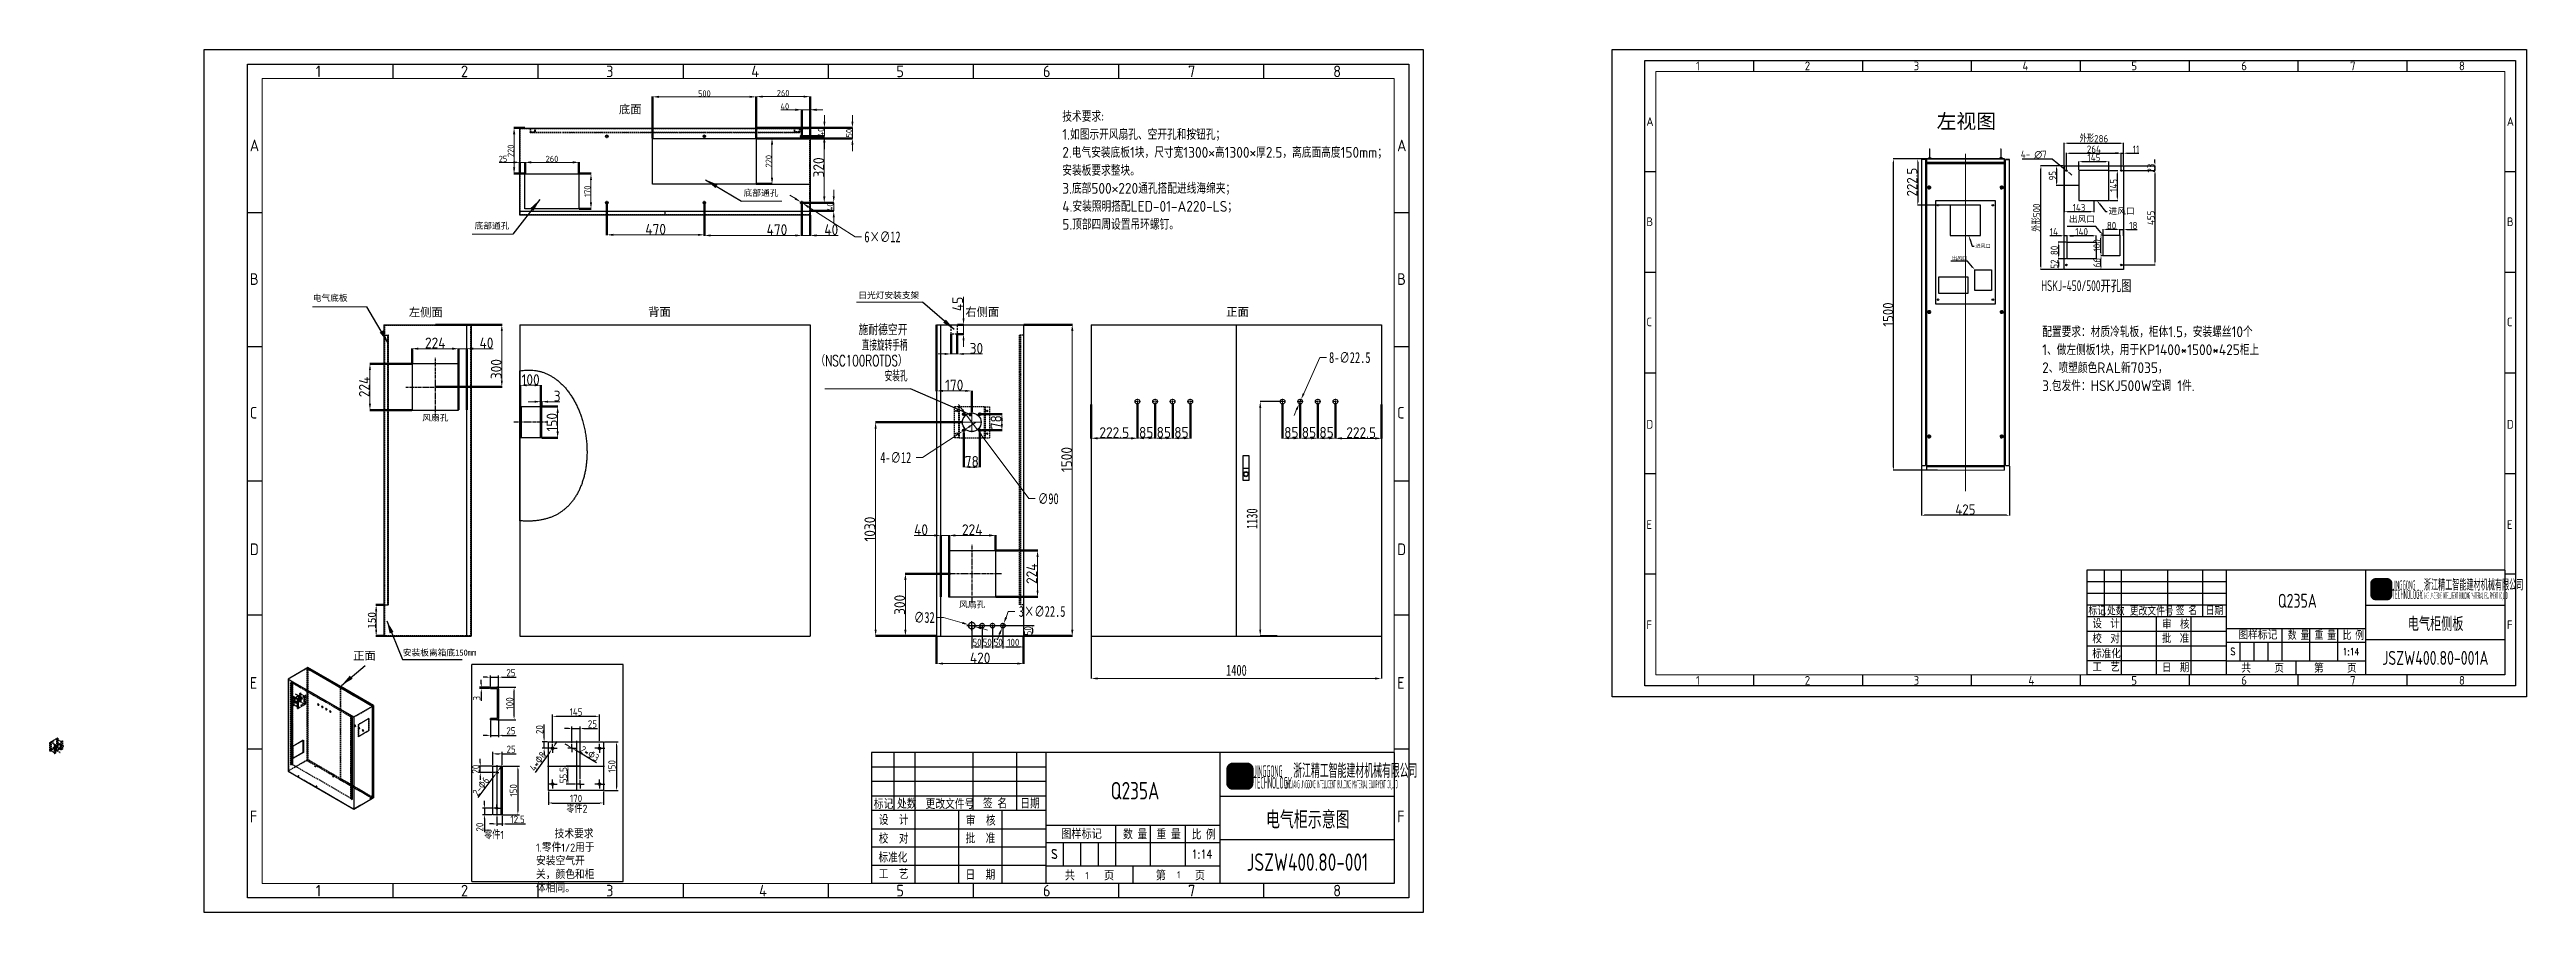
# Model space of a CAD drawing. Header units: millimetres. Extents: x 11314 to 23260, y 1528 to 5686.
import ezdxf
from ezdxf import colors
from ezdxf.entities.mleader import LeaderData, LeaderLine
from ezdxf.enums import TextEntityAlignment as Align
from ezdxf.lldxf.tags import DXFTag
from ezdxf.math import Vec2, Vec3

# ---------------------------------------------------------------- set-up
doc = ezdxf.new("R2010")
doc.units = ezdxf.units.MM
for name, pattern in [('ACISOTGL', [3, 2, -1]), ('AM_ISO08W050', [18, 12, -1.5, 3, -1.5]), ('AM_ISO08W050x2', [9, 6, -0.75, 1.5, -0.75]), ('Amconstr', [9999, 9999, 0]), ('CENTERX2', [20.32, 12.7, -2.54, 2.54, -2.54]), ('DASHED', [0.75, 0.5, -0.25]), ('HIDDEN', [9.525, 6.35, -3.175]), ('PHANTOM', [12.7, 6.35, -1.27, 1.27, -1.27, 1.27, -1.27])]:
    doc.linetypes.add(name, pattern=pattern)
for name, color, linetype in [('1', 14, 'Continuous'), ('5', 3, 'Continuous'), ('Default', 7, 'Continuous'), ('DV3_Default', 7, 'Continuous'), ('RAHM5', 7, 'Continuous')]:
    doc.layers.add(name, color=color, linetype=linetype)
for name, color, linetype, lineweight in [('AM_0', 7, 'Continuous', 50), ('AM_5', 3, 'Continuous', 25), ('AM_7', 4, 'AM_ISO08W050', 25), ('AM_BOR', 7, 'Continuous', 50), ('中心线', 1, 'CENTER2', 15), ('注释层', 3, 'Continuous', 0), ('电缆线', 3, 'Amconstr', 30), ('轮廓层', 7, 'Continuous', 30)]:
    doc.layers.add(name, color=color, linetype=linetype, lineweight=lineweight)
doc.styles.add('HZ', font='txt.shx', dxfattribs={"bigfont": 'hztxt'})
doc.styles.add('HZTXT', font='GENISO', dxfattribs={"bigfont": 'HZTXT'})
doc.styles.add('KT64F', font='GENISO', dxfattribs={"bigfont": 'KT64F'})
doc.styles.add('SLDTEXTSTYLE21', font='TXT', dxfattribs={"width": 0.7})
doc.styles.get("Standard").update_dxf_attribs({"font": 'ISOCP.SHX', "bigfont": 'gbcbig.shx'})
tags = doc.linetypes.add('CENTER2', pattern=[28.575, 19.05, -3.175, 3.175, -3.175]).pattern_tags.tags
tags[10:11] = [DXFTag(74, 4), DXFTag(75, 0), DXFTag(340, '0'), DXFTag(46, 0.0), DXFTag(50, 0.0), DXFTag(44, 0.0), DXFTag(45, 0.0)]
tags[8:9] = [DXFTag(74, 4), DXFTag(75, 0), DXFTag(340, '0'), DXFTag(46, 0.0), DXFTag(50, 0.0), DXFTag(44, 0.0), DXFTag(45, 0.0)]
tags[6:7] = [DXFTag(74, 4), DXFTag(75, 0), DXFTag(340, '0'), DXFTag(46, 0.0), DXFTag(50, 0.0), DXFTag(44, 0.0), DXFTag(45, 0.0)]
tags[4:5] = [DXFTag(74, 4), DXFTag(75, 0), DXFTag(340, '0'), DXFTag(46, 0.0), DXFTag(50, 0.0), DXFTag(44, 0.0), DXFTag(45, 0.0)]
tags = doc.linetypes.add('HIDDEN2', pattern=[4.7625, 3.175, -1.5875]).pattern_tags.tags
tags[6:7] = [DXFTag(74, 4), DXFTag(75, 0), DXFTag(340, '0'), DXFTag(46, 0.0), DXFTag(50, 0.0), DXFTag(44, 0.0), DXFTag(45, 0.0)]
tags[4:5] = [DXFTag(74, 4), DXFTag(75, 0), DXFTag(340, '0'), DXFTag(46, 0.0), DXFTag(50, 0.0), DXFTag(44, 0.0), DXFTag(45, 0.0)]
doc.dimstyles.new('50#', dxfattribs={"dimtxt": 50, "dimasz": 15, "dimexe": 1.5, "dimexo": 3, "dimgap": 2, "dimtad": 1, "dimtoh": 1, "dimzin": 12, "dimdsep": 46, "dimtxsty": 'Standard', "dimcen": 20, "dimclrd": 3, "dimclre": 3, "dimclrt": 7, "dimadec": 0, "dimazin": 3, "dimtfac": 1, "dimtmove": 0, "dimatfit": 3, "dimfxl": 1, "dimarcsym": 0})
doc.dimstyles.new('AM_GB', dxfattribs={"dimtxt": 3.5, "dimasz": 3.5, "dimexe": 1, "dimexo": 1, "dimgap": 1.5, "dimtad": 1, "dimdsep": 46, "dimtxsty": 'Standard', "dimcen": 0, "dimclrd": 256, "dimclre": 256, "dimclrt": 2, "dimadec": 0, "dimazin": 2, "dimtp": 0.1, "dimtm": 0.1, "dimtfac": 0.71, "dimtdec": 3, "dimtmove": 0, "dimatfit": 3, "dimfxl": 1, "dimlwd": -1, "dimlwe": -1, "dimarcsym": 0})
doc.dimstyles.new('ISO-25', dxfattribs={"dimtxt": 2.5, "dimasz": 2.5, "dimexe": 1.25, "dimexo": 0.625, "dimtad": 1, "dimtxsty": 'Standard', "dimcen": 2.5, "dimadec": 0, "dimazin": 0, "dimtfac": 1, "dimtmove": 0, "dimatfit": 3, "dimfxl": 1, "dimarcsym": 0})
doc.dimstyles.new('ISO-25$0', dxfattribs={"dimtxt": 2.5, "dimasz": 2.5, "dimexe": 1.25, "dimexo": 0.625, "dimtad": 1, "dimtxsty": 'Standard', "dimcen": 2.5, "dimadec": 0, "dimazin": 0, "dimtfac": 1, "dimtmove": 0, "dimatfit": 3, "dimfxl": 1, "dimarcsym": 0})
doc.dimstyles.new('SLDDIMSTYLE1', dxfattribs={"dimtxt": 52.5, "dimasz": 61.2, "dimexe": 0, "dimexo": 0.0625, "dimgap": 13.125, "dimtad": 0, "dimtih": 1, "dimtoh": 1, "dimdec": 3, "dimrnd": 1e-09, "dimzin": 12, "dimdsep": 46, "dimtxsty": 'SLDTEXTSTYLE21', "dimsah": 1, "dimcen": 0, "dimadec": 0, "dimazin": 3, "dimtfac": 1, "dimtdec": 3, "dimtmove": 0, "dimatfit": 3, "dimfxl": 1, "dimfrac": 2, "dimtolj": 1, "dimtzin": 12, "dimarcsym": 0})
doc.dimstyles.new('SLDDIMSTYLE11', dxfattribs={"dimtxt": 52.5, "dimasz": 61.2, "dimexe": 0, "dimexo": 0.0625, "dimgap": 13.125, "dimtad": 1, "dimdec": 3, "dimlfac": 1.333333, "dimrnd": 1e-09, "dimzin": 12, "dimdsep": 46, "dimtxsty": 'SLDTEXTSTYLE21', "dimsah": 1, "dimcen": 0.09, "dimadec": 0, "dimazin": 3, "dimtfac": 1, "dimtdec": 3, "dimtmove": 0, "dimatfit": 0, "dimfxl": 1, "dimfrac": 2, "dimtolj": 1, "dimtzin": 12, "dimarcsym": 0})
doc.dimstyles.new('SLDDIMSTYLE3', dxfattribs={"dimtxt": 52.5, "dimasz": 61.2, "dimexe": 0, "dimexo": 0.0625, "dimgap": 13.125, "dimtad": 1, "dimdec": 3, "dimrnd": 1e-09, "dimzin": 12, "dimdsep": 46, "dimtxsty": 'SLDTEXTSTYLE21', "dimsah": 1, "dimcen": 0.09, "dimadec": 0, "dimazin": 3, "dimtfac": 1, "dimtdec": 3, "dimtofl": 0, "dimtmove": 0, "dimatfit": 3, "dimfxl": 1, "dimfrac": 2, "dimtolj": 1, "dimtzin": 12, "dimarcsym": 0})
doc.dimstyles.new('SLDDIMSTYLE4', dxfattribs={"dimtxt": 0.18, "dimasz": 15.24, "dimexe": 0, "dimexo": 0.0625, "dimgap": 0, "dimtad": 0, "dimtih": 1, "dimtoh": 1, "dimdec": 0, "dimrnd": 1e-09, "dimzin": 0, "dimdsep": 46, "dimtxsty": 'Standard', "dimblk1": 'DOT', "dimblk2": 'DOT', "dimsah": 1, "dimcen": 0.09, "dimadec": 0, "dimazin": 0, "dimtfac": 15.24, "dimtdec": 0, "dimtofl": 0, "dimtmove": 0, "dimatfit": 3, "dimldrblk": 'DOT', "dimfxl": 1, "dimfrac": 2, "dimtolj": 1, "dimtzin": 0, "dimarcsym": 0})
doc.dimstyles.new('SLDDIMSTYLE5', dxfattribs={"dimtxt": 0.18, "dimasz": 61.2, "dimexe": 0, "dimexo": 0.0625, "dimgap": 0, "dimtad": 0, "dimtih": 1, "dimtoh": 1, "dimdec": 0, "dimrnd": 1e-09, "dimzin": 0, "dimdsep": 46, "dimtxsty": 'Standard', "dimsah": 1, "dimcen": 0.09, "dimadec": 0, "dimazin": 0, "dimtfac": 61.2, "dimtdec": 0, "dimtofl": 0, "dimtmove": 0, "dimatfit": 3, "dimfxl": 1, "dimfrac": 2, "dimtolj": 1, "dimtzin": 0, "dimarcsym": 0})

msp = doc.modelspace()

# ---------------------------------------------------------------- texts
at = {"color": 3, "linetype": 'DASHED'}
for p in [(16310.2187, 1687.7658), (16752.3494, 1691.695)]:
    msp.add_text('1', height=35, dxfattribs=at).set_placement(p)
for s, insert, char_height, width, attachment_point in [('{\\fSimSun|b0|i0|c134|p2;底面}', (14059.7984, 5418.0013), 40, 138.965622, 1), ('{\\fSimSun|b0|i0|c134|p2;底部通孔}', (14829.4279, 5010.3276), 30, 177.599715, 3), ('{\\fSimSun|b0|i0|c134|p2;底部通孔}', (13531.582, 4851.8894), 30, 177.599715, 3), ('{\\fDengXian|b0|i0|c134|p2;电气底板}', (12583.213, 4504.0072), 30, 205.807927, 1), ('{\\fSimSun|b0|i0|c134|p2;左侧面}', (13046.5701, 4439.5818), 40, 182.139526, 1), ('{\\fSimSun|b0|i0|c134|p2;背面}', (14200.7941, 4441.5818), 40, 138.965622, 1), ('{\\fSimSun|b0|i0|c134|p2;日光灯安装支架}', (15508.3891, 4516.7579), 30, 404.257242, 3), ('{\\fSimSun|b0|i0|c134|p2;右侧面}', (15730.7442, 4441.5818), 40, 182.899857, 1), ('{\\fSimSun|b0|i0|c134|p2;正面}', (16988.9293, 4441.5818), 40, 138.965622, 1), ('{\\fSimSun|b0|i0|c134|p2;正面}', (12777.8914, 2784.8612), 40, 138.965622, 1), ('{\\fSimSun|b0|i0|c134|p2;安装板离箱底150mm}', (13017.7015, 2794.8433), 30, 393.414981, 1)]:
    msp.add_mtext(s, dxfattribs=dict(insert=insert, char_height=char_height, width=width, attachment_point=attachment_point))
at = {"insert": (15451.618, 4361.8827), "char_height": 52.5, "attachment_point": 3, "line_spacing_factor": 0.85}
msp.add_mtext_dynamic_manual_height_columns('施耐德空开\\P{\\W0.7;\\C0;直接旋转手柄\\Ftxt,bigfont|c128;（NSC100ROTDS）\\Ftxt,bigfont|c134;\\P\\Fisocp,gbcbig|c134;安装孔}', width=514.457958, gutter_width=12.5, heights=[0], dxfattribs=at)
at = {"layer": 'AM_0', "lineweight": -2, "insert": (16198.3143, 5389.7104), "char_height": 52, "attachment_point": 1}
msp.add_mtext_dynamic_manual_height_columns('技术要求:\\P1.如图示开风扇孔、空开孔和按钮孔；\\P2.电气安装底板1块，尺寸宽1300×高1300×厚2.5，离底面高度150mm；\\P安装板要求整块。\\P3.底部500×220通孔搭配进线海绵夹；\\P4.安装照明搭配LED-01-A220-LS；\\P5.顶部四周设置吊环螺钉。', width=1488.357131, gutter_width=12.5, heights=[0], dxfattribs=at)
at = {"layer": 'AM_5', "color": 7, "lineweight": -2, "char_height": 30, "width": 205.807927}
for insert, attachment_point in [((13237.6135, 3926.9014), 3), ((15700.5006, 3026.9014), 1)]:
    msp.add_mtext('{\\fSimSun|b0|i0|c134|p2;风扇孔}', dxfattribs=dict(at, insert=insert, attachment_point=attachment_point))
at = {"layer": '注释层', "color": 0, "attachment_point": 1}
for s, insert, char_height, width in [('{\\fSimSun|b0|i0|c134|p2;左视图}', (20415.3596, 5375.4929), 70, 360.733247), ('{\\W0.7;\\C7;HSKJ-450/500\\fSimSun|b0|i0|c134|p2;开孔图}', (20919.5624, 4573.8162), 52, 2993.046247), ('配置要求：材质冷轧板，柜体1.5，安装螺丝10个\\P1、做左侧板1块，用于KP1400*1500*425柜上\\P2、喷塑颜色RAL新7035，\\P3{\\A1;.包发件：HSKJ500W空调 1件.}', (20924.409, 4351.8799), 52, 2993.046247)]:
    msp.add_mtext(s, dxfattribs=dict(at, insert=insert, char_height=char_height, width=width))
at = {"layer": '电缆线', "color": 7, "lineweight": -2, "attachment_point": 1}
for s, insert, char_height, width in [('零件2', (13806.0119, 2046.8488), 39.14322, 160.480766), ('{\\Fisocp,gbcbig|c134;零件}1', (13409.5508, 1920.4709), 39.143216, 160.480813)]:
    msp.add_mtext(s, dxfattribs=dict(at, insert=insert, char_height=char_height, width=width))
at = {"layer": '电缆线', "color": 7, "lineweight": -2, "insert": (13659.9784, 1924.5235), "char_height": 39.143216, "width": 295.943381, "attachment_point": 1, "style": 'HZTXT'}
msp.add_mtext('    技术要求\\P1.零件1/2用于安装空气开关，颜色和柜体相同。', dxfattribs=at)

# ---------------------------------------------------------------- blocks, each defined once
blk = doc.blocks.new('ZNJJ3')
at = {"lineweight": 100}
h = blk.add_hatch(color=256, dxfattribs=at)
h.dxf.hatch_style = 1
h.set_gradient(color1=(44, 181, 231), color2=(53, 62, 159), rotation=270)
h.paths.add_polyline_path([(-48.84, 39.48), (-48.88, 39.71), (-48.9, 39.87), (-48.95, 40.01), (-49.01, 40.16), (-49.07, 40.29), (-49.18, 40.44), (-49.28, 40.55), (-49.42, 40.7), (-49.55, 40.81), (-49.65, 40.86), (-49.73, 40.93), (-49.8, 40.97), (-49.86, 41.01), (-49.92, 41.03), (-50.01, 41.07), (-50.09, 41.09), (-50.25, 41.13), (-55.91, 41.13), (-56.04, 41.1), (-56.24, 41.04), (-56.44, 40.94), (-56.62, 40.85), (-56.81, 40.69), (-57.01, 40.46), (-57.17, 40.21), (-57.3, 39.91), (-57.37, 39.65), (-57.37, 35.53), (-57.17, 35.61), (-56.79, 35.72), (-56.42, 35.82), (-56.01, 35.93), (-55.56, 36.01), (-55.22, 36.08), (-54.81, 36.15), (-54.22, 36.21), (-53.67, 36.26), (-52.94, 36.26), (-52.29, 36.23), (-51.64, 36.16), (-51.08, 36.06), (-50.55, 35.97), (-49.91, 35.82), (-49.33, 35.67), (-48.84, 35.52)])
h = blk.add_hatch(color=7, dxfattribs=at)
h.dxf.hatch_style = 1
h.paths.add_polyline_path([(-56.01, 35.95), (-56.28, 35.87), (-56.51, 35.81), (-56.8, 35.73), (-56.99, 35.68), (-57.18, 35.62), (-57.37, 35.54), (-57.37, 34.91), (-57.19, 34.97), (-57.06, 35), (-56.96, 35.03), (-56.84, 35.05), (-56.58, 35.12), (-56.32, 35.17), (-56.27, 35.18), (-56.12, 35.22), (-56.09, 35.23), (-55.87, 35.27), (-55.78, 35.28), (-55.59, 35.31), (-55.44, 35.33), (-55.37, 35.34), (-55.17, 35.37), (-54.92, 35.41), (-54.61, 35.44), (-54.51, 35.45), (-54.21, 35.47), (-54, 35.49), (-53.83, 35.5), (-53.66, 35.51), (-52.74, 35.51), (-52.54, 35.51), (-51.98, 35.48), (-51.68, 35.45), (-51.62, 35.45), (-51.33, 35.41), (-51.08, 35.37), (-50.85, 35.34), (-50.63, 35.31), (-50.45, 35.28), (-50.27, 35.26), (-50.12, 35.22), (-49.96, 35.19), (-49.82, 35.15), (-49.62, 35.11), (-49.42, 35.06), (-49.37, 35.05), (-49.26, 35.02), (-49.16, 35), (-49.06, 34.97), (-48.95, 34.94), (-48.85, 34.9), (-48.84, 35.53), (-49.33, 35.69), (-49.7, 35.78), (-49.98, 35.85), (-50.51, 35.98), (-50.75, 36.02), (-51.32, 36.12), (-51.7, 36.18), (-52.3, 36.24), (-52.98, 36.27), (-53.71, 36.27), (-54.51, 36.19), (-54.87, 36.15), (-55.22, 36.09), (-55.65, 36.01)])
at = {"lineweight": 100, "true_color": 0x26af0d}
h = blk.add_hatch(color=84, dxfattribs=at)
h.dxf.hatch_style = 1
h.paths.add_polyline_path([(-53.66, 35.51), (-54, 35.49), (-54.24, 35.47), (-54.61, 35.44), (-54.92, 35.41), (-55.17, 35.37), (-55.39, 35.34), (-55.59, 35.31), (-55.78, 35.28), (-55.95, 35.25), (-56.12, 35.22), (-56.27, 35.18), (-56.44, 35.14), (-56.58, 35.11), (-56.71, 35.08), (-56.84, 35.05), (-56.96, 35.03), (-57.06, 35), (-57.19, 34.97), (-57.37, 34.91), (-57.37, 34.16), (-57.26, 33.68), (-57.05, 33.34), (-56.85, 33.12), (-56.63, 32.93), (-56.38, 32.79), (-56.08, 32.68), (-55.76, 32.61), (-50.37, 32.61), (-50.04, 32.69), (-49.85, 32.78), (-49.66, 32.88), (-49.52, 32.99), (-49.37, 33.13), (-49.24, 33.26), (-49.15, 33.38), (-49.07, 33.54), (-48.99, 33.68), (-48.93, 33.88), (-48.89, 34.01), (-48.87, 34.19), (-48.85, 34.9), (-48.95, 34.94), (-49.06, 34.97), (-49.16, 35), (-49.26, 35.02), (-49.37, 35.05), (-49.48, 35.07), (-49.55, 35.09), (-49.68, 35.12), (-49.82, 35.15), (-49.96, 35.19), (-50.12, 35.22), (-50.27, 35.26), (-50.45, 35.28), (-50.63, 35.31), (-50.85, 35.34), (-51.08, 35.37), (-51.33, 35.41), (-51.62, 35.45), (-51.98, 35.48), (-52.54, 35.51)])
at = {"color": 3}
for p, q in [((-172.3, 25.03), (-172.3, 45.03)), ((-165, 24.81), (-165, 45.03)), ((-145, 25.03), (-145, 45.03)), ((-130, 25.03), (-130, 45.03)), ((-120, 40.03), (-180, 40.03)), ((-120, 35.03), (-180, 35.03)), ((-120, 30.03), (-180, 30.03)), ((-60, 30.03), (0, 30.03)), ((-120, 25.03), (-180, 25.03)), ((-180, 18.77), (-120, 18.77)), ((-165, 0), (-165, 24.81)), ((-165, 0), (-165, 20.03)), ((-150, 0), (-150, 25.03)), ((-135, 0), (-135, 25.03)), ((-96, 20.03), (-96, 6.03)), ((-96, 20.03), (-96, 6.03)), ((-84, 20.03), (-84, 6.03)), ((-84, 20.03), (-84, 6.03)), ((-72, 20.03), (-72, 6.03)), ((-180, 12.52), (-120, 12.52)), ((-120, 14.03), (-60, 14.03)), ((-114, 14.03), (-114, 6.03)), ((-108, 14.03), (-108, 6.03)), ((-102, 14.03), (-102, 6.03)), ((0, 15.03), (-60, 15.03)), ((-180, 6.26), (-120, 6.26)), ((-120, 6.03), (-60, 6.03)), ((-90, 6.03), (-90, 0))]:
    blk.add_line(p, q, dxfattribs=at)
for p, q in [((-120, 45.03), (-120, 0)), ((-60, 45.03), (-60, 0)), ((-120, 25.03), (-180, 25.03)), ((-120, 20.03), (-60, 20.03)), ((-120, 20.03), (-60, 20.03)), ((-72, 20.03), (-72, 6.03))]:
    blk.add_line(p, q)
at = {"lineweight": 100}
blk.add_lwpolyline([(-57.37, 39.66), (-57.3, 39.93), (-57.18, 40.23), (-57.01, 40.48), (-56.82, 40.71), (-56.62, 40.86), (-56.45, 40.95), (-56.25, 41.05), (-56.05, 41.12), (-55.92, 41.15), (-50.26, 41.15), (-50.09, 41.1), (-50.02, 41.09), (-49.93, 41.05), (-49.86, 41.02), (-49.81, 40.99), (-49.73, 40.95), (-49.65, 40.88), (-49.56, 40.82), (-49.43, 40.72), (-49.28, 40.56), (-49.18, 40.46), (-49.08, 40.31), (-49.01, 40.17), (-48.96, 40.03), (-48.91, 39.88), (-48.88, 39.72), (-48.84, 39.5), (-48.84, 35.53), (-49.33, 35.69), (-49.91, 35.84), (-50.56, 35.99), (-51.09, 36.08), (-51.65, 36.18), (-52.3, 36.24), (-52.94, 36.27), (-53.67, 36.27), (-54.22, 36.22), (-54.81, 36.16), (-55.22, 36.09), (-55.57, 36.03), (-56.01, 35.95), (-56.43, 35.83), (-56.8, 35.73), (-57.18, 35.62), (-57.37, 35.54), (-57.37, 39.66)], dxfattribs=at)
for points in [[(-57.37, 35.54), (-57.37, 34.91), (-57.06, 35), (-56.84, 35.05), (-56.58, 35.12), (-56.32, 35.17), (-56.09, 35.23), (-55.87, 35.27), (-55.65, 35.3), (-55.44, 35.33), (-55.26, 35.36), (-55.05, 35.39), (-54.71, 35.43), (-54.51, 35.45), (-54.21, 35.47), (-53.83, 35.5), (-53.66, 35.51), (-52.74, 35.51), (-52.45, 35.5), (-52.21, 35.49), (-51.98, 35.48), (-51.68, 35.45), (-51.33, 35.41), (-51.08, 35.37), (-50.85, 35.34), (-50.63, 35.31), (-50.45, 35.28), (-50.27, 35.24), (-50.09, 35.22), (-49.82, 35.15), (-49.62, 35.11), (-49.42, 35.06), (-49.16, 35), (-48.85, 34.9), (-48.84, 35.53), (-49.33, 35.69), (-49.7, 35.78), (-49.98, 35.85), (-50.51, 35.98), (-50.75, 36.02), (-51.32, 36.12), (-51.7, 36.18), (-52.3, 36.24), (-52.98, 36.27), (-53.71, 36.27), (-54.51, 36.19), (-54.87, 36.15), (-55.22, 36.09), (-55.65, 36.01), (-56.01, 35.95), (-56.28, 35.87), (-56.51, 35.81), (-56.8, 35.73), (-56.99, 35.68), (-57.18, 35.62), (-57.37, 35.54)], [(-57.37, 34.91), (-57.37, 34.16), (-57.26, 33.68), (-57.05, 33.34), (-56.85, 33.12), (-56.63, 32.93), (-56.38, 32.79), (-56.08, 32.68), (-55.76, 32.61), (-50.37, 32.61), (-50.04, 32.69), (-49.85, 32.78), (-49.66, 32.88), (-49.52, 32.99), (-49.37, 33.13), (-49.24, 33.26), (-49.15, 33.38), (-49.07, 33.54), (-48.99, 33.68), (-48.93, 33.88), (-48.89, 34.01), (-48.87, 34.19), (-48.85, 34.9), (-48.95, 34.94), (-49.06, 34.97), (-49.16, 35), (-49.26, 35.02), (-49.37, 35.05), (-49.48, 35.07), (-49.55, 35.09), (-49.68, 35.12), (-49.82, 35.15), (-49.82, 35.15), (-49.96, 35.19), (-50.12, 35.22), (-50.27, 35.26), (-50.45, 35.28), (-50.63, 35.31), (-50.85, 35.34), (-51.08, 35.37), (-51.33, 35.41), (-51.62, 35.45), (-51.98, 35.48), (-52.54, 35.51), (-53.66, 35.51), (-54, 35.49), (-54.24, 35.47), (-54.61, 35.44), (-54.92, 35.41), (-55.17, 35.37), (-55.39, 35.34), (-55.59, 35.31), (-55.78, 35.28), (-55.95, 35.25), (-56.12, 35.22), (-56.27, 35.18), (-56.44, 35.14), (-56.58, 35.11), (-56.71, 35.08), (-56.84, 35.05), (-56.96, 35.03), (-57.06, 35), (-57.19, 34.97), (-57.37, 34.91), (-57.37, 34.16)]]:
    blk.add_lwpolyline(points, close=True, dxfattribs=at)
at = {"layer": '1', "color": 50, "linetype": 'Continuous'}
for p, q in [((-180, 45.03), (-180, 0)), ((0, 45.03), (-180, 45.03)), ((0, 45.03), (0, 0)), ((0, 0), (-180, 0))]:
    blk.add_line(p, q, dxfattribs=at)
at = {"layer": '1', "color": 3, "linetype": 'Continuous'}
blk.add_line((-60, 45.03), (-60, 0), dxfattribs=at)
at = {"color": 3}
for s, height, style, width, p in [('浙江精工智能建材机械有限公司', 4.9, 'KT64F', 0.48, (-34.77, 36.3)), ('标记', 3.5, 'HZTXT', 0.8, (-179.27, 25.63)), ('处数', 3.5, 'HZTXT', 0.8, (-171.25, 25.68)), ('更改文件号', 3.5, 'HZTXT', 0.8, (-161.43, 25.6)), ('签 名', 3.5, 'HZTXT', 0.8, (-141.65, 25.79)), ('日期', 3.5, 'HZTXT', 0.8, (-128.77, 25.79)), ('校  对', 3.5, 'HZTXT', 0.9, (-177.53, 13.68)), ('设  计', 3.5, 'HZTXT', 0.9, (-177.53, 20.12)), ('批  准', 3.5, 'HZTXT', 0.9, (-147.63, 13.76)), ('审  核', 3.5, 'HZTXT', 0.9, (-147.53, 19.88)), ('数 量', 3.5, 'HZTXT', 0.8, (-93.39, 15.16)), ('重 量', 3.5, 'HZTXT', 0.8, (-81.86, 15.16)), ('比 例', 3.5, 'HZTXT', 0.8, (-69.77, 15.08)), ('标准化', 3.5, 'HZTXT', 0.9, (-177.63, 7.18)), ('s', 5, 'HZTXT', 0.8, (-118.24, 8.37)), ('工  艺 ', 3.5, 'HZTXT', 0.9, (-177.53, 1.48)), ('日  期', 3.5, 'HZTXT', 0.9, (-147.65, 1.22))]:
    blk.add_text(s, height=height, dxfattribs=dict(at, style=style, width=width)).set_placement(p)
at = {"color": 3, "style": 'HZTXT'}
for s, p in [('图样标记', (-114.7, 15.3)), ('共     页', (-113.46, 1)), ('第     页', (-82.13, 1))]:
    blk.add_text(s, height=3.5, dxfattribs=at).set_placement(p)
at = {"color": 3, "style": 'HZ', "width": 0.8}
for tag, height, p in [('GEN-TITLE-NOT', 3, (-90.23, 8.52)), ('GEN-TITLE-NOT1', 3, (-78.26, 8.75)), ('GEN-TITLE-SCA', 3, (-66.21, 8.54)), ('GEN-TITLE-DAT', 2.5, (-127.94, 1.55))]:
    blk.add_attdef(tag, text='', height=height, dxfattribs=at).set_placement(p, align=Align.CENTER)
at = {"layer": '5', "style": 'KT64F'}
for s, height, width, p in [('JINGGONG', 4, 0.368, (-43.38, 38.62)), ('TECHNOLOGY', 4, 0.368, (-41.87, 34.61)), ('ZHEJIANG JINGGONG INTELLIGENT BUILDING MATERIAL EQUIPMENT CO,LTD', 2.8, 0.268, (-18.16, 33.81))]:
    blk.add_text(s, height=height, dxfattribs=dict(at, width=width)).set_placement(p, align=Align.MIDDLE)
at = {"layer": 'RAHM5', "color": 3, "style": 'HZTXT', "width": 0.8}
for tag, p in [('GEN-TITLE-MAT1{11.50}', (-89.28, 31.9)), ('GEN-TITLE-DES1{8.70}', (-29.74, 22.21)), ('GEN-TITLE-DES2{8.70}', (-29.86, 7.32))]:
    blk.add_attdef(tag, text='', height=6, dxfattribs=at).set_placement(p, align=Align.MIDDLE)
blk = doc.blocks.new('JG-A3')
at = {"layer": 'AM_BOR', "color": 1, "lineweight": 25}
for p, q in [((0, 297), (420, 297)), ((0, 0), (0, 297)), ((15, 292), (415, 292)), ((15, 5), (15, 292)), ((65, 292), (65, 287)), ((115, 292), (115, 287)), ((165, 292), (165, 287)), ((215, 292), (215, 287)), ((265, 292), (265, 287)), ((315, 292), (315, 287)), ((365, 292), (365, 287)), ((415, 292), (415, 5)), ((420, 297), (420, 0)), ((20, 240.83), (15, 240.83)), ((415, 240.83), (410, 240.83)), ((20, 194.66), (15, 194.66)), ((415, 194.66), (410, 194.66)), ((20, 148.5), (15, 148.5)), ((415, 148.5), (410, 148.5)), ((20, 102.33), (15, 102.33)), ((415, 102.33), (410, 102.33)), ((20, 56.17), (15, 56.17)), ((415, 56.17), (410, 56.17)), ((65, 10), (65, 5)), ((115, 10), (115, 5)), ((165, 10), (165, 5)), ((215, 10), (215, 5)), ((265, 10), (265, 5)), ((315, 10), (315, 5)), ((365, 10), (365, 5)), ((420, 0), (0, 0)), ((415, 5), (15, 5))]:
    blk.add_line(p, q, dxfattribs=at)
at = {"layer": 'AM_BOR', "color": 50, "lineweight": 20}
for p, q in [((20, 287), (410, 287)), ((20, 10), (20, 287)), ((410, 287), (410, 10)), ((410, 10), (20, 10))]:
    blk.add_line(p, q, dxfattribs=at)
at = {"layer": 'AM_BOR', "color": 1, "lineweight": 25}
for s, p in [('1', (38.5, 287.5)), ('2', (88.5, 287.5)), ('3', (138.5, 287.5)), ('4', (188.5, 287.5)), ('5', (238.5, 287.5)), ('6', (289, 287.5)), ('7', (339, 287.5)), ('8', (389, 287.5)), ('A', (15.75, 262)), ('A', (411, 262)), ('B', (15.75, 216)), ('B', (411, 216)), ('C', (15.75, 170)), ('C', (411, 170)), ('D', (15.75, 123)), ('D', (411, 123)), ('E', (15.75, 77)), ('E', (411, 77)), ('F', (15.75, 31)), ('F', (411, 31)), ('1', (38.5, 5.5)), ('2', (88.5, 5.5)), ('3', (138.5, 5.5)), ('4', (191.2, 5.5)), ('5', (238.5, 5.5)), ('6', (289, 5.5)), ('7', (339, 5.5)), ('8', (389, 5.5))]:
    blk.add_text(s, height=4, dxfattribs=at).set_placement(p)
blk = doc.blocks.new('*D120')
at = {"layer": 'AM_0', "color": 3, "linetype": 'ByBlock', "transparency": 16777216}
for p, q in [((13688, 3965), (13765, 3965)), ((13688, 3815), (13765, 3815))]:
    blk.add_line(p, q, dxfattribs=at)
at = {"layer": 'AM_0', "color": 3, "linetype": 'ByBlock', "lineweight": 0, "transparency": 16777216}
blk.add_line((13764, 3934), (13764, 3846), dxfattribs=at)
at = {"layer": 'AM_0', "color": 3, "lineweight": -2, "transparency": 16777216}
for points in [[(13759, 3934), (13770, 3934), (13764, 3965)], [(13759, 3846), (13770, 3846), (13764, 3815)]]:
    blk.add_solid(points, dxfattribs=at)
at = {"layer": 'Defpoints', "color": 0, "lineweight": -2, "transparency": 16777216}
for p in [(13687, 3965), (13687, 3815), (13764, 3815)]:
    blk.add_point(p, dxfattribs=at)
at = {"layer": 'AM_0', "color": 2, "lineweight": -2, "transparency": 16777216, "insert": (13711, 3890), "char_height": 52, "attachment_point": 2, "rotation": 90}
blk.add_mtext('150', dxfattribs=at)
blk = doc.blocks.new('*D121')
at = {"layer": 'AM_0', "color": 3, "linetype": 'ByBlock', "transparency": 16777216}
for p, q in [((13584, 3966), (13584, 4069)), ((13684, 3966), (13684, 4069))]:
    blk.add_line(p, q, dxfattribs=at)
at = {"layer": 'AM_0', "color": 3, "linetype": 'ByBlock', "lineweight": 0, "transparency": 16777216}
blk.add_line((13615, 4068), (13653, 4068), dxfattribs=at)
at = {"layer": 'AM_0', "color": 3, "lineweight": -2, "transparency": 16777216}
for points in [[(13615, 4073), (13615, 4063), (13584, 4068)], [(13653, 4073), (13653, 4063), (13684, 4068)]]:
    blk.add_solid(points, dxfattribs=at)
at = {"layer": 'Defpoints', "color": 0, "lineweight": -2, "transparency": 16777216}
for p in [(13684, 4068), (13584, 3965), (13684, 3965)]:
    blk.add_point(p, dxfattribs=at)
at = {"layer": 'AM_0', "color": 2, "lineweight": -2, "transparency": 16777216, "insert": (13634, 4121), "char_height": 52, "attachment_point": 2}
blk.add_mtext('100', dxfattribs=at)
blk = doc.blocks.new('*D122')
at = {"layer": 'AM_0', "color": 3, "linetype": 'ByBlock', "lineweight": 0, "transparency": 16777216}
for p, q in [((13653, 3989), (13622, 3989)), ((13684, 3989), (13687, 3989)), ((13718, 3989), (13775, 3989))]:
    blk.add_line(p, q, dxfattribs=at)
at = {"layer": 'AM_0', "color": 3, "linetype": 'ByBlock', "transparency": 16777216}
for p, q in [((13684, 3966), (13684, 3990)), ((13687, 3966), (13687, 3990))]:
    blk.add_line(p, q, dxfattribs=at)
at = {"layer": 'AM_0', "color": 3, "lineweight": -2, "transparency": 16777216}
for points in [[(13653, 3994), (13653, 3984), (13684, 3989)], [(13718, 3994), (13718, 3984), (13687, 3989)]]:
    blk.add_solid(points, dxfattribs=at)
at = {"layer": 'Defpoints', "color": 0, "lineweight": -2, "transparency": 16777216}
for p in [(13684, 3965), (13687, 3989), (13687, 3965)]:
    blk.add_point(p, dxfattribs=at)
at = {"layer": 'AM_0', "color": 2, "lineweight": -2, "transparency": 16777216, "insert": (13762, 4042), "char_height": 52, "attachment_point": 2}
blk.add_mtext('3', dxfattribs=at)
blk = doc.blocks.new('*D123')
at = {"layer": 'AM_0', "color": 3, "linetype": 'ByBlock', "transparency": 16777216}
for p, q in [((15592, 4359), (15592, 4040)), ((15762, 3938), (15762, 4042))]:
    blk.add_line(p, q, dxfattribs=at)
at = {"layer": 'AM_0', "color": 3, "linetype": 'ByBlock', "lineweight": 0, "transparency": 16777216}
blk.add_line((15623, 4041), (15731, 4041), dxfattribs=at)
at = {"layer": 'AM_0', "color": 3, "lineweight": -2, "transparency": 16777216}
for points in [[(15623, 4046), (15623, 4036), (15592, 4041)], [(15731, 4046), (15731, 4036), (15762, 4041)]]:
    blk.add_solid(points, dxfattribs=at)
at = {"layer": 'Defpoints', "color": 0, "lineweight": -2, "transparency": 16777216}
for p in [(15592, 4360), (15762, 4041), (15762, 3937)]:
    blk.add_point(p, dxfattribs=at)
at = {"layer": 'AM_0', "color": 2, "lineweight": -2, "transparency": 16777216, "insert": (15677, 4095), "char_height": 52, "attachment_point": 2}
blk.add_mtext('170', dxfattribs=at)
blk = doc.blocks.new('*D124')
at = {"color": 3, "linetype": 'Continuous', "lineweight": 0, "transparency": 16777216}
for p, q in [((15716, 3951), (15698, 3975)), ((15735, 3926), (15789, 3854)), ((16037, 3522), (15807, 3829)), ((16068, 3522), (16037, 3522))]:
    blk.add_line(p, q, dxfattribs=at)
at = {"color": 3, "linetype": 'Continuous', "lineweight": -2, "transparency": 16777216}
for points in [[(15720, 3954), (15712, 3947), (15735, 3926)], [(15811, 3832), (15803, 3826), (15789, 3854)]]:
    blk.add_solid(points, dxfattribs=at)
at = {"layer": 'Defpoints', "color": 0, "linetype": 'Continuous', "lineweight": -2, "transparency": 16777216}
for p in [(15735, 3926), (15789, 3854)]:
    blk.add_point(p, dxfattribs=at)
at = {"color": 2, "linetype": 'Continuous', "lineweight": -2, "transparency": 16777216, "insert": (16081, 3548), "char_height": 52.5, "attachment_point": 1, "style": 'SLDTEXTSTYLE21'}
blk.add_mtext('\\A1;∅90', dxfattribs=at)
blk = doc.blocks.new('*D125')
at = {"layer": 'AM_0', "color": 3, "linetype": 'ByBlock', "transparency": 16777216}
for p, q in [((15723, 3841), (15723, 3673)), ((15801, 3841), (15801, 3673))]:
    blk.add_line(p, q, dxfattribs=at)
at = {"layer": 'AM_0', "color": 3, "linetype": 'ByBlock', "lineweight": 0, "transparency": 16777216}
blk.add_line((15754, 3674), (15770, 3674), dxfattribs=at)
at = {"layer": 'AM_0', "color": 3, "lineweight": -2, "transparency": 16777216}
for points in [[(15754, 3679), (15754, 3669), (15723, 3674)], [(15770, 3679), (15770, 3669), (15801, 3674)]]:
    blk.add_solid(points, dxfattribs=at)
at = {"layer": 'Defpoints', "color": 0, "lineweight": -2, "transparency": 16777216}
for p in [(15723, 3842), (15801, 3842), (15801, 3674)]:
    blk.add_point(p, dxfattribs=at)
at = {"layer": 'AM_0', "color": 2, "lineweight": -2, "transparency": 16777216, "insert": (15762, 3727), "char_height": 52, "attachment_point": 2}
blk.add_mtext('78', dxfattribs=at)
blk = doc.blocks.new('*D126')
at = {"layer": 'AM_0', "color": 3, "linetype": 'ByBlock', "transparency": 16777216}
for p, q in [((15810, 3929), (15908, 3929)), ((15810, 3851), (15908, 3851))]:
    blk.add_line(p, q, dxfattribs=at)
at = {"layer": 'AM_0', "color": 3, "linetype": 'ByBlock', "lineweight": 0, "transparency": 16777216}
blk.add_line((15907, 3882), (15907, 3898), dxfattribs=at)
at = {"layer": 'AM_0', "color": 3, "lineweight": -2, "transparency": 16777216}
for points in [[(15902, 3898), (15912, 3898), (15907, 3929)], [(15902, 3882), (15912, 3882), (15907, 3851)]]:
    blk.add_solid(points, dxfattribs=at)
at = {"layer": 'Defpoints', "color": 0, "lineweight": -2, "transparency": 16777216}
for p in [(15809, 3929), (15809, 3851), (15907, 3929)]:
    blk.add_point(p, dxfattribs=at)
at = {"layer": 'AM_0', "color": 2, "lineweight": -2, "transparency": 16777216, "insert": (15853, 3890), "char_height": 52, "attachment_point": 2, "rotation": 90}
blk.add_mtext('78', dxfattribs=at)
blk = doc.blocks.new('*D127')
at = {"color": 3, "linetype": 'Continuous', "lineweight": 0, "transparency": 16777216}
for p, q in [((15524, 3720), (15692, 3830)), ((15728, 3854), (15718, 3847)), ((15754, 3871), (15780, 3888)), ((15493, 3720), (15524, 3720))]:
    blk.add_line(p, q, dxfattribs=at)
at = {"color": 3, "linetype": 'Continuous', "lineweight": -2, "transparency": 16777216}
for points in [[(15689, 3835), (15695, 3826), (15718, 3847)], [(15751, 3875), (15756, 3867), (15728, 3854)]]:
    blk.add_solid(points, dxfattribs=at)
at = {"layer": 'Defpoints', "color": 0, "linetype": 'Continuous', "lineweight": -2, "transparency": 16777216}
for p in [(15718, 3847), (15728, 3854)]:
    blk.add_point(p, dxfattribs=at)
at = {"color": 2, "linetype": 'Continuous', "lineweight": -2, "transparency": 16777216, "insert": (15320, 3746), "char_height": 52.5, "attachment_point": 1, "style": 'SLDTEXTSTYLE21'}
blk.add_mtext('\\A1;4-∅12', dxfattribs=at)
blk = doc.blocks.new('*D128')
at = {"layer": 'AM_0', "color": 3, "linetype": 'ByBlock', "transparency": 16777216}
for p, q in [((15713, 3890), (15297, 3890)), ((15541, 2860), (15297, 2860))]:
    blk.add_line(p, q, dxfattribs=at)
at = {"layer": 'AM_0', "color": 3, "linetype": 'ByBlock', "lineweight": 0, "transparency": 16777216}
blk.add_line((15298, 2891), (15298, 3859), dxfattribs=at)
at = {"layer": 'AM_0', "color": 3, "lineweight": -2, "transparency": 16777216}
for points in [[(15293, 3859), (15303, 3859), (15298, 3890)], [(15293, 2891), (15303, 2891), (15298, 2860)]]:
    blk.add_solid(points, dxfattribs=at)
at = {"layer": 'Defpoints', "color": 0, "lineweight": -2, "transparency": 16777216}
for p in [(15298, 3890), (15714, 3890), (15542, 2860)]:
    blk.add_point(p, dxfattribs=at)
at = {"layer": 'AM_0', "color": 2, "lineweight": -2, "transparency": 16777216, "insert": (15244, 3375), "char_height": 52, "attachment_point": 2, "rotation": 90}
blk.add_mtext('1030', dxfattribs=at)
blk = doc.blocks.new('*D129')
at = {"layer": 'AM_0', "color": 3, "linetype": 'ByBlock', "transparency": 16777216}
for p, q in [((15652, 3273), (15652, 3345)), ((15876, 3273), (15876, 3345))]:
    blk.add_line(p, q, dxfattribs=at)
at = {"layer": 'AM_0', "color": 3, "linetype": 'ByBlock', "lineweight": 0, "transparency": 16777216}
blk.add_line((15683, 3344), (15845, 3344), dxfattribs=at)
at = {"layer": 'AM_0', "color": 3, "lineweight": -2, "transparency": 16777216}
for points in [[(15683, 3350), (15683, 3339), (15652, 3344)], [(15845, 3350), (15845, 3339), (15876, 3344)]]:
    blk.add_solid(points, dxfattribs=at)
at = {"layer": 'Defpoints', "color": 0, "lineweight": -2, "transparency": 16777216}
for p in [(15652, 3272), (15876, 3344), (15876, 3272)]:
    blk.add_point(p, dxfattribs=at)
at = {"layer": 'AM_0', "color": 2, "lineweight": -2, "transparency": 16777216, "insert": (15764, 3398), "char_height": 52, "attachment_point": 2}
blk.add_mtext('224', dxfattribs=at)
blk = doc.blocks.new('*D130')
at = {"layer": 'AM_0', "color": 3, "linetype": 'ByBlock', "transparency": 16777216}
for p, q in [((15877, 3272), (16080, 3272)), ((15877, 3048), (16080, 3048))]:
    blk.add_line(p, q, dxfattribs=at)
at = {"layer": 'AM_0', "color": 3, "linetype": 'ByBlock', "lineweight": 0, "transparency": 16777216}
blk.add_line((16079, 3241), (16079, 3079), dxfattribs=at)
at = {"layer": 'AM_0', "color": 3, "lineweight": -2, "transparency": 16777216}
for points in [[(16074, 3241), (16084, 3241), (16079, 3272)], [(16074, 3079), (16084, 3079), (16079, 3048)]]:
    blk.add_solid(points, dxfattribs=at)
at = {"layer": 'Defpoints', "color": 0, "lineweight": -2, "transparency": 16777216}
for p in [(15876, 3272), (15876, 3048), (16079, 3048)]:
    blk.add_point(p, dxfattribs=at)
at = {"layer": 'AM_0', "color": 2, "lineweight": -2, "transparency": 16777216, "insert": (16025, 3160), "char_height": 52, "attachment_point": 2, "rotation": 90}
blk.add_mtext('224', dxfattribs=at)
blk = doc.blocks.new('*D131')
at = {"layer": 'AM_0', "color": 3, "linetype": 'ByBlock', "transparency": 16777216}
for p, q in [((12927, 3010), (12888, 3010)), ((12925, 2860), (12888, 2860))]:
    blk.add_line(p, q, dxfattribs=at)
at = {"layer": 'AM_0', "color": 3, "linetype": 'ByBlock', "lineweight": 0, "transparency": 16777216}
blk.add_line((12889, 2891), (12889, 2979), dxfattribs=at)
at = {"layer": 'AM_0', "color": 3, "lineweight": -2, "transparency": 16777216}
for points in [[(12884, 2979), (12894, 2979), (12889, 3010)], [(12884, 2891), (12894, 2891), (12889, 2860)]]:
    blk.add_solid(points, dxfattribs=at)
at = {"layer": 'Defpoints', "color": 0, "lineweight": -2, "transparency": 16777216}
for p in [(12889, 3010), (12928, 3010), (12926, 2860)]:
    blk.add_point(p, dxfattribs=at)
at = {"layer": 'AM_0', "color": 2, "lineweight": -2, "transparency": 16777216, "insert": (12848, 2935), "char_height": 52, "attachment_point": 2, "rotation": 90}
blk.add_mtext('{\\fSimSun|b0|i0|c134|p2;\\H0.7619x;\\Ftxt|c134;150}', dxfattribs=at)
blk = doc.blocks.new('*D132')
at = {"layer": 'AM_0', "color": 3, "linetype": 'ByBlock', "transparency": 16777216}
for p, q in [((15659, 3160), (15441, 3160)), ((15591, 2860), (15441, 2860))]:
    blk.add_line(p, q, dxfattribs=at)
at = {"layer": 'AM_0', "color": 3, "linetype": 'ByBlock', "lineweight": 0, "transparency": 16777216}
blk.add_line((15442, 3129), (15442, 2891), dxfattribs=at)
at = {"layer": 'AM_0', "color": 3, "lineweight": -2, "transparency": 16777216}
for points in [[(15436, 3129), (15447, 3129), (15442, 3160)], [(15436, 2891), (15447, 2891), (15442, 2860)]]:
    blk.add_solid(points, dxfattribs=at)
at = {"layer": 'Defpoints', "color": 0, "lineweight": -2, "transparency": 16777216}
for p in [(15660, 3160), (15442, 2860), (15592, 2860)]:
    blk.add_point(p, dxfattribs=at)
at = {"layer": 'AM_0', "color": 2, "lineweight": -2, "transparency": 16777216, "insert": (15388, 3010), "char_height": 52, "attachment_point": 2, "rotation": 90}
blk.add_mtext('300', dxfattribs=at)
blk = doc.blocks.new('_DOT')
at = {"color": 0, "linetype": 'ByBlock', "lineweight": -2}
blk.add_line((-0.5, 0), (-1, 0), dxfattribs=at)
at = {"color": 0, "linetype": 'ByBlock', "const_width": 0.5}
blk.add_lwpolyline([(-0.25, 0, 1), (0.25, 0, 1)], format="xyb", close=True, dxfattribs=at)
blk = doc.blocks.new('SW_CENTERMARKSYMBOL_9')
at = {"color": 0, "linetype": 'Continuous', "lineweight": 0}
for p, q in [((-5, 0), (-47.5, 0)), ((0, 0), (-2.5, 0)), ((0, 5), (0, 47.5)), ((0, 0), (0, 2.5)), ((0, 0), (0, -2.5)), ((0, 0), (2.5, 0)), ((5, 0), (47.5, 0)), ((0, -5), (0, -47.5))]:
    blk.add_line(p, q, dxfattribs=at)
blk = doc.blocks.new('SW_CENTERMARKSYMBOL_10')
at = {"color": 0, "linetype": 'Continuous', "lineweight": 0}
for p, q in [((-5, 0), (-8.5, 0)), ((0, 0), (-2.5, 0)), ((0, 5), (0, 8.5)), ((0, 0), (0, 2.5)), ((0, 0), (0, -2.5)), ((0, 0), (2.5, 0)), ((5, 0), (8.5, 0)), ((0, -5), (0, -8.5))]:
    blk.add_line(p, q, dxfattribs=at)
blk = doc.blocks.new('SW_CENTERMARKSYMBOL_11')
at = {"color": 0, "linetype": 'Continuous', "lineweight": 0}
for p, q in [((-5, 0), (-8.5, 0)), ((0, 0), (-2.5, 0)), ((0, 5), (0, 8.5)), ((0, 0), (0, 2.5)), ((0, 0), (0, -2.5)), ((0, 0), (2.5, 0)), ((5, 0), (8.5, 0)), ((0, -5), (0, -8.5))]:
    blk.add_line(p, q, dxfattribs=at)
blk = doc.blocks.new('SW_CENTERMARKSYMBOL_12')
at = {"color": 0, "linetype": 'Continuous', "lineweight": 0}
for p, q in [((-5, 0), (-8.5, 0)), ((0, 0), (-2.5, 0)), ((0, 5), (0, 8.5)), ((0, 0), (0, 2.5)), ((0, 0), (0, -2.5)), ((0, 0), (2.5, 0)), ((5, 0), (8.5, 0)), ((0, -5), (0, -8.5))]:
    blk.add_line(p, q, dxfattribs=at)
blk = doc.blocks.new('SW_CENTERMARKSYMBOL_13')
at = {"color": 0, "linetype": 'Continuous', "lineweight": 0}
for p, q in [((-5, 0), (-8.5, 0)), ((0, 0), (-2.5, 0)), ((0, 5), (0, 8.5)), ((0, 0), (0, 2.5)), ((0, 0), (0, -2.5)), ((0, 0), (2.5, 0)), ((5, 0), (8.5, 0)), ((0, -5), (0, -8.5))]:
    blk.add_line(p, q, dxfattribs=at)
blk = doc.blocks.new('*D133')
at = {"layer": 'AM_0', "color": 3, "linetype": 'ByBlock', "transparency": 16777216}
for p, q in [((16013, 4360), (16247, 4360)), ((16013, 2860), (16247, 2860))]:
    blk.add_line(p, q, dxfattribs=at)
at = {"layer": 'AM_0', "color": 3, "linetype": 'ByBlock', "lineweight": 0, "transparency": 16777216}
blk.add_line((16246, 4329), (16246, 2891), dxfattribs=at)
at = {"layer": 'AM_0', "color": 3, "lineweight": -2, "transparency": 16777216}
for points in [[(16241, 4329), (16252, 4329), (16246, 4360)], [(16241, 2891), (16252, 2891), (16246, 2860)]]:
    blk.add_solid(points, dxfattribs=at)
at = {"layer": 'Defpoints', "color": 0, "lineweight": -2, "transparency": 16777216}
for p in [(16012, 4360), (16012, 2860), (16246, 2860)]:
    blk.add_point(p, dxfattribs=at)
at = {"layer": 'AM_0', "color": 2, "lineweight": -2, "transparency": 16777216, "insert": (16193, 3710), "char_height": 52, "attachment_point": 2, "rotation": 90}
blk.add_mtext('1500', dxfattribs=at)
blk = doc.blocks.new('*D134')
at = {"layer": 'AM_0', "color": 3, "linetype": 'ByBlock', "transparency": 16777216}
for p, q in [((15592, 2859), (15592, 2726)), ((16012, 2859), (16012, 2726))]:
    blk.add_line(p, q, dxfattribs=at)
at = {"layer": 'AM_0', "color": 3, "linetype": 'ByBlock', "lineweight": 0, "transparency": 16777216}
blk.add_line((15623, 2727), (15981, 2727), dxfattribs=at)
at = {"layer": 'AM_0', "color": 3, "lineweight": -2, "transparency": 16777216}
for points in [[(15623, 2732), (15623, 2722), (15592, 2727)], [(15981, 2732), (15981, 2722), (16012, 2727)]]:
    blk.add_solid(points, dxfattribs=at)
at = {"layer": 'Defpoints', "color": 0, "lineweight": -2, "transparency": 16777216}
for p in [(15592, 2860), (16012, 2860), (16012, 2727)]:
    blk.add_point(p, dxfattribs=at)
at = {"layer": 'AM_0', "color": 2, "lineweight": -2, "transparency": 16777216, "insert": (15802, 2780), "char_height": 52, "attachment_point": 2}
blk.add_mtext('420', dxfattribs=at)
blk = doc.blocks.new('*D135')
at = {"layer": 'AM_0', "color": 3, "linetype": 'ByBlock', "transparency": 16777216}
for p, q in [((14942, 4947), (14942, 4789)), ((14982, 4887), (14982, 4789))]:
    blk.add_line(p, q, dxfattribs=at)
at = {"layer": 'AM_0', "color": 3, "linetype": 'ByBlock', "lineweight": 0, "transparency": 16777216}
for p, q in [((14911, 4790), (14880, 4790)), ((14942, 4790), (14982, 4790)), ((15013, 4790), (15117, 4790))]:
    blk.add_line(p, q, dxfattribs=at)
at = {"layer": 'AM_0', "color": 3, "lineweight": -2, "transparency": 16777216}
for points in [[(14911, 4795), (14911, 4785), (14942, 4790)], [(15013, 4795), (15013, 4785), (14982, 4790)]]:
    blk.add_solid(points, dxfattribs=at)
at = {"layer": 'Defpoints', "color": 0, "lineweight": -2, "transparency": 16777216}
for p in [(14942, 4948), (14942, 4790), (14982, 4888)]:
    blk.add_point(p, dxfattribs=at)
at = {"layer": 'AM_0', "color": 2, "lineweight": -2, "transparency": 16777216, "insert": (15084, 4844), "char_height": 52, "attachment_point": 2}
blk.add_mtext('40', dxfattribs=at)
blk = doc.blocks.new('*D136')
at = {"layer": 'AM_0', "color": 3, "linetype": 'ByBlock', "transparency": 16777216}
for p, q in [((14472, 4947), (14472, 4789)), ((14942, 4947), (14942, 4789))]:
    blk.add_line(p, q, dxfattribs=at)
at = {"layer": 'AM_0', "color": 3, "linetype": 'ByBlock', "lineweight": 0, "transparency": 16777216}
blk.add_line((14911, 4790), (14503, 4790), dxfattribs=at)
at = {"layer": 'AM_0', "color": 3, "lineweight": -2, "transparency": 16777216}
for points in [[(14503, 4795), (14503, 4785), (14472, 4790)], [(14911, 4795), (14911, 4785), (14942, 4790)]]:
    blk.add_solid(points, dxfattribs=at)
at = {"layer": 'Defpoints', "color": 0, "lineweight": -2, "transparency": 16777216}
for p in [(14472, 4948), (14942, 4948), (14472, 4790)]:
    blk.add_point(p, dxfattribs=at)
at = {"layer": 'AM_0', "color": 2, "lineweight": -2, "transparency": 16777216, "insert": (14822, 4844), "char_height": 52, "attachment_point": 2}
blk.add_mtext('470', dxfattribs=at)
blk = doc.blocks.new('SW_CENTERMARKSYMBOL_17')
at = {"color": 0, "linetype": 'Continuous', "lineweight": 0}
for p, q in [((-5, 0), (-8.5, 0)), ((0, 0), (-2.5, 0)), ((0, 5), (0, 8.5)), ((0, 0), (0, 2.5)), ((0, 0), (0, -2.5)), ((0, 0), (2.5, 0)), ((5, 0), (8.5, 0)), ((0, -5), (0, -8.5))]:
    blk.add_line(p, q, dxfattribs=at)
blk = doc.blocks.new('*D137')
at = {"color": 3, "linetype": 'Continuous', "lineweight": 0, "transparency": 16777216}
for p, q in [((17440, 4202), (17363, 4028)), ((17472, 4202), (17440, 4202)), ((17328, 3951), (17316, 3923)), ((17341, 3979), (17350, 4000))]:
    blk.add_line(p, q, dxfattribs=at)
at = {"color": 3, "linetype": 'Continuous', "lineweight": -2, "transparency": 16777216}
for points in [[(17324, 3953), (17333, 3949), (17341, 3979)], [(17358, 4030), (17367, 4026), (17350, 4000)]]:
    blk.add_solid(points, dxfattribs=at)
at = {"layer": 'Defpoints', "color": 0, "linetype": 'Continuous', "lineweight": -2, "transparency": 16777216}
for p in [(17341, 3979), (17350, 4000)]:
    blk.add_point(p, dxfattribs=at)
at = {"color": 2, "linetype": 'Continuous', "lineweight": -2, "transparency": 16777216, "insert": (17485, 4228), "char_height": 52.5, "attachment_point": 1, "style": 'SLDTEXTSTYLE21'}
blk.add_mtext('\\A1;8-∅22.5', dxfattribs=at)
blk = doc.blocks.new('*D138')
at = {"layer": 'AM_0', "color": 3, "linetype": 'ByBlock', "transparency": 16777216}
for p, q in [((17431, 3975), (17431, 3812)), ((17516, 3975), (17516, 3812))]:
    blk.add_line(p, q, dxfattribs=at)
at = {"layer": 'AM_0', "color": 3, "linetype": 'ByBlock', "lineweight": 0, "transparency": 16777216}
blk.add_line((17485, 3813), (17462, 3813), dxfattribs=at)
at = {"layer": 'AM_0', "color": 3, "lineweight": -2, "transparency": 16777216}
for points in [[(17462, 3818), (17462, 3808), (17431, 3813)], [(17485, 3818), (17485, 3808), (17516, 3813)]]:
    blk.add_solid(points, dxfattribs=at)
at = {"layer": 'Defpoints', "color": 0, "lineweight": -2, "transparency": 16777216}
for p in [(17431, 3976), (17516, 3976), (17431, 3813)]:
    blk.add_point(p, dxfattribs=at)
at = {"layer": 'AM_0', "color": 2, "lineweight": -2, "transparency": 16777216, "insert": (17473, 3867), "char_height": 52, "attachment_point": 2}
blk.add_mtext('85', dxfattribs=at)
blk = doc.blocks.new('*D139')
at = {"layer": 'AM_0', "color": 3, "linetype": 'ByBlock', "transparency": 16777216}
for p, q in [((16646, 3975), (16646, 3812)), ((16731, 3975), (16731, 3812))]:
    blk.add_line(p, q, dxfattribs=at)
at = {"layer": 'AM_0', "color": 3, "linetype": 'ByBlock', "lineweight": 0, "transparency": 16777216}
blk.add_line((16700, 3813), (16677, 3813), dxfattribs=at)
at = {"layer": 'AM_0', "color": 3, "lineweight": -2, "transparency": 16777216}
for points in [[(16677, 3818), (16677, 3808), (16646, 3813)], [(16700, 3818), (16700, 3808), (16731, 3813)]]:
    blk.add_solid(points, dxfattribs=at)
at = {"layer": 'Defpoints', "color": 0, "lineweight": -2, "transparency": 16777216}
for p in [(16646, 3976), (16731, 3976), (16646, 3813)]:
    blk.add_point(p, dxfattribs=at)
at = {"layer": 'AM_0', "color": 2, "lineweight": -2, "transparency": 16777216, "insert": (16688, 3867), "char_height": 52, "attachment_point": 2}
blk.add_mtext('85', dxfattribs=at)
blk = doc.blocks.new('*D140')
at = {"color": 3, "linetype": 'Continuous', "lineweight": -2, "transparency": 16777216}
for p, q in [((17260, 3990), (17153, 3990)), ((17235, 2860), (17153, 2860))]:
    blk.add_line(p, q, dxfattribs=at)
at = {"color": 3, "linetype": 'Continuous', "lineweight": 0, "transparency": 16777216}
blk.add_line((17153, 2891), (17153, 3959), dxfattribs=at)
at = {"color": 3, "linetype": 'Continuous', "lineweight": -2, "transparency": 16777216}
for points in [[(17148, 3959), (17158, 3959), (17153, 3990)], [(17148, 2891), (17158, 2891), (17153, 2860)]]:
    blk.add_solid(points, dxfattribs=at)
at = {"layer": 'Defpoints', "color": 0, "linetype": 'Continuous', "lineweight": -2, "transparency": 16777216}
for p in [(17153, 3990), (17261, 3990), (17235, 2860)]:
    blk.add_point(p, dxfattribs=at)
at = {"color": 2, "linetype": 'Continuous', "lineweight": -2, "transparency": 16777216, "insert": (17087, 3425), "char_height": 52.5, "attachment_point": 2, "rotation": 90, "style": 'SLDTEXTSTYLE21'}
blk.add_mtext('\\A1;1130', dxfattribs=at)
blk = doc.blocks.new('*D141')
at = {"color": 3, "linetype": 'Continuous', "lineweight": -2, "transparency": 16777216}
for p, q in [((16338, 2860), (16338, 2655)), ((17738, 2860), (17738, 2655))]:
    blk.add_line(p, q, dxfattribs=at)
at = {"color": 3, "linetype": 'Continuous', "lineweight": 0, "transparency": 16777216}
blk.add_line((16369, 2655), (17707, 2655), dxfattribs=at)
at = {"color": 3, "linetype": 'Continuous', "lineweight": -2, "transparency": 16777216}
for points in [[(16369, 2660), (16369, 2650), (16338, 2655)], [(17707, 2660), (17707, 2650), (17738, 2655)]]:
    blk.add_solid(points, dxfattribs=at)
at = {"layer": 'Defpoints', "color": 0, "linetype": 'Continuous', "lineweight": -2, "transparency": 16777216}
for p in [(16338, 2860), (17738, 2860), (17738, 2655)]:
    blk.add_point(p, dxfattribs=at)
at = {"color": 2, "linetype": 'Continuous', "lineweight": -2, "transparency": 16777216, "insert": (17038, 2721), "char_height": 52.5, "attachment_point": 2, "style": 'SLDTEXTSTYLE21'}
blk.add_mtext('\\A1;1400', dxfattribs=at)
blk = doc.blocks.new('SW_CENTERMARKSYMBOL_23')
at = {"color": 0, "linetype": 'Continuous', "lineweight": 0}
for p, q in [((-5, 0), (-13.75, 0)), ((0, 0), (-2.5, 0)), ((0, 5), (0, 13.75)), ((0, 0), (0, 2.5)), ((0, 0), (0, -2.5)), ((0, 0), (2.5, 0)), ((5, 0), (13.75, 0)), ((0, -5), (0, -13.75))]:
    blk.add_line(p, q, dxfattribs=at)
blk = doc.blocks.new('SW_CENTERMARKSYMBOL_24')
at = {"color": 0, "linetype": 'Continuous', "lineweight": 0}
for p, q in [((-5, 0), (-13.75, 0)), ((0, 0), (-2.5, 0)), ((0, 5), (0, 13.75)), ((0, 0), (0, 2.5)), ((0, 0), (0, -2.5)), ((0, 0), (2.5, 0)), ((5, 0), (13.75, 0)), ((0, -5), (0, -13.75))]:
    blk.add_line(p, q, dxfattribs=at)
blk = doc.blocks.new('SW_CENTERMARKSYMBOL_25')
at = {"color": 0, "linetype": 'Continuous', "lineweight": 0}
for p, q in [((-5, 0), (-13.75, 0)), ((0, 0), (-2.5, 0)), ((0, 5), (0, 13.75)), ((0, 0), (0, 2.5)), ((0, 0), (0, -2.5)), ((0, 0), (2.5, 0)), ((5, 0), (13.75, 0)), ((0, -5), (0, -13.75))]:
    blk.add_line(p, q, dxfattribs=at)
blk = doc.blocks.new('SW_CENTERMARKSYMBOL_26')
at = {"color": 0, "linetype": 'Continuous', "lineweight": 0}
for p, q in [((-5, 0), (-13.75, 0)), ((0, 0), (-2.5, 0)), ((0, 5), (0, 13.75)), ((0, 0), (0, 2.5)), ((0, 0), (0, -2.5)), ((0, 0), (2.5, 0)), ((5, 0), (13.75, 0)), ((0, -5), (0, -13.75))]:
    blk.add_line(p, q, dxfattribs=at)
blk = doc.blocks.new('SW_CENTERMARKSYMBOL_27')
at = {"color": 0, "linetype": 'Continuous', "lineweight": 0}
for p, q in [((-5, 0), (-13.75, 0)), ((0, 0), (-2.5, 0)), ((0, 5), (0, 13.75)), ((0, 0), (0, 2.5)), ((0, 0), (0, -2.5)), ((0, 0), (2.5, 0)), ((5, 0), (13.75, 0)), ((0, -5), (0, -13.75))]:
    blk.add_line(p, q, dxfattribs=at)
blk = doc.blocks.new('SW_CENTERMARKSYMBOL_28')
at = {"color": 0, "linetype": 'Continuous', "lineweight": 0}
for p, q in [((-5, 0), (-13.75, 0)), ((0, 0), (-2.5, 0)), ((0, 5), (0, 13.75)), ((0, 0), (0, 2.5)), ((0, 0), (0, -2.5)), ((0, 0), (2.5, 0)), ((5, 0), (13.75, 0)), ((0, -5), (0, -13.75))]:
    blk.add_line(p, q, dxfattribs=at)
blk = doc.blocks.new('SW_CENTERMARKSYMBOL_29')
at = {"color": 0, "linetype": 'Continuous', "lineweight": 0}
for p, q in [((-5, 0), (-13.75, 0)), ((0, 0), (-2.5, 0)), ((0, 5), (0, 13.75)), ((0, 0), (0, 2.5)), ((0, 0), (0, -2.5)), ((0, 0), (2.5, 0)), ((5, 0), (13.75, 0)), ((0, -5), (0, -13.75))]:
    blk.add_line(p, q, dxfattribs=at)
blk = doc.blocks.new('SW_CENTERMARKSYMBOL_30')
at = {"color": 0, "linetype": 'Continuous', "lineweight": 0}
for p, q in [((-5, 0), (-13.75, 0)), ((0, 0), (-2.5, 0)), ((0, 5), (0, 13.75)), ((0, 0), (0, 2.5)), ((0, 0), (0, -2.5)), ((0, 0), (2.5, 0)), ((5, 0), (13.75, 0)), ((0, -5), (0, -13.75))]:
    blk.add_line(p, q, dxfattribs=at)
blk = doc.blocks.new('*D142')
at = {"layer": 'AM_0', "color": 3, "linetype": 'ByBlock', "transparency": 16777216}
for p, q in [((16561, 3975), (16561, 3813)), ((16646, 3975), (16646, 3813))]:
    blk.add_line(p, q, dxfattribs=at)
at = {"layer": 'AM_0', "color": 3, "linetype": 'ByBlock', "lineweight": 0, "transparency": 16777216}
blk.add_line((16592, 3814), (16615, 3814), dxfattribs=at)
at = {"layer": 'AM_0', "color": 3, "lineweight": -2, "transparency": 16777216}
for points in [[(16592, 3819), (16592, 3808), (16561, 3814)], [(16615, 3819), (16615, 3808), (16646, 3814)]]:
    blk.add_solid(points, dxfattribs=at)
at = {"layer": 'Defpoints', "color": 0, "lineweight": -2, "transparency": 16777216}
for p in [(16561, 3976), (16646, 3976), (16646, 3814)]:
    blk.add_point(p, dxfattribs=at)
at = {"layer": 'AM_0', "color": 2, "lineweight": -2, "transparency": 16777216, "insert": (16603, 3841), "char_height": 52, "attachment_point": 5}
blk.add_mtext('85', dxfattribs=at)
blk = doc.blocks.new('*D143')
at = {"layer": 'AM_0', "color": 3, "linetype": 'ByBlock', "transparency": 16777216}
for p, q in [((16731, 3975), (16731, 3812)), ((16816, 3975), (16816, 3812))]:
    blk.add_line(p, q, dxfattribs=at)
at = {"layer": 'AM_0', "color": 3, "linetype": 'ByBlock', "lineweight": 0, "transparency": 16777216}
blk.add_line((16762, 3813), (16785, 3813), dxfattribs=at)
at = {"layer": 'AM_0', "color": 3, "lineweight": -2, "transparency": 16777216}
for points in [[(16762, 3818), (16762, 3808), (16731, 3813)], [(16785, 3818), (16785, 3808), (16816, 3813)]]:
    blk.add_solid(points, dxfattribs=at)
at = {"layer": 'Defpoints', "color": 0, "lineweight": -2, "transparency": 16777216}
for p in [(16731, 3976), (16816, 3976), (16816, 3813)]:
    blk.add_point(p, dxfattribs=at)
at = {"layer": 'AM_0', "color": 2, "lineweight": -2, "transparency": 16777216, "insert": (16773, 3841), "char_height": 52, "attachment_point": 5}
blk.add_mtext('85', dxfattribs=at)
blk = doc.blocks.new('*D171')
at = {"layer": 'AM_5', "lineweight": -2, "transparency": 16777216}
for p, q in [((13440, 2452), (13440, 2372)), ((13479, 2460), (13479, 2372)), ((13423, 2381), (13405, 2381)), ((13440, 2381), (13479, 2381)), ((13497, 2381), (13564, 2381))]:
    blk.add_line(p, q, dxfattribs=at)
for points in [[(13423, 2384), (13423, 2378), (13440, 2381)], [(13497, 2384), (13497, 2378), (13479, 2381)]]:
    blk.add_solid(points, dxfattribs=at)
at = {"layer": 'Defpoints', "color": 0, "lineweight": -2, "transparency": 16777216}
for p in [(13440, 2456), (13479, 2464), (13479, 2381)]:
    blk.add_point(p, dxfattribs=at)
at = {"layer": 'AM_5', "color": 2, "lineweight": -2, "transparency": 16777216, "insert": (13539, 2403), "char_height": 35, "attachment_point": 5}
blk.add_mtext('25', dxfattribs=at)
blk = doc.blocks.new('*D172')
at = {"layer": 'AM_5', "lineweight": -2, "transparency": 16777216}
for p, q in [((13476, 2613), (13563, 2613)), ((13554, 2474), (13554, 2595)), ((13476, 2456), (13563, 2456))]:
    blk.add_line(p, q, dxfattribs=at)
for points in [[(13552, 2595), (13557, 2595), (13554, 2613)], [(13552, 2474), (13557, 2474), (13554, 2456)]]:
    blk.add_solid(points, dxfattribs=at)
at = {"layer": 'Defpoints', "color": 0, "lineweight": -2, "transparency": 16777216}
for p in [(13471, 2613), (13554, 2613), (13471, 2456)]:
    blk.add_point(p, dxfattribs=at)
at = {"layer": 'AM_5', "color": 2, "lineweight": -2, "transparency": 16777216, "insert": (13533, 2535), "char_height": 35, "attachment_point": 5, "rotation": 90}
blk.add_mtext('100', dxfattribs=at)
blk = doc.blocks.new('*D173')
at = {"layer": 'AM_5', "lineweight": -2, "transparency": 16777216}
for p, q in [((13423, 2661), (13405, 2661)), ((13440, 2617), (13440, 2670)), ((13440, 2661), (13479, 2661)), ((13479, 2609), (13479, 2670)), ((13497, 2661), (13564, 2661))]:
    blk.add_line(p, q, dxfattribs=at)
for points in [[(13423, 2664), (13423, 2659), (13440, 2661)], [(13497, 2664), (13497, 2659), (13479, 2661)]]:
    blk.add_solid(points, dxfattribs=at)
at = {"layer": 'Defpoints', "color": 0, "lineweight": -2, "transparency": 16777216}
for p in [(13479, 2661), (13440, 2613), (13479, 2605)]:
    blk.add_point(p, dxfattribs=at)
at = {"layer": 'AM_5', "color": 2, "lineweight": -2, "transparency": 16777216, "insert": (13539, 2683), "char_height": 35, "attachment_point": 5}
blk.add_mtext('25', dxfattribs=at)
blk = doc.blocks.new('*D174')
at = {"layer": 'AM_5', "lineweight": -2, "transparency": 16777216}
for p, q in [((13396, 2630), (13396, 2648)), ((13436, 2613), (13387, 2613)), ((13436, 2607), (13387, 2607)), ((13396, 2613), (13396, 2607)), ((13396, 2589), (13396, 2547))]:
    blk.add_line(p, q, dxfattribs=at)
for points in [[(13393, 2630), (13399, 2630), (13396, 2613)], [(13393, 2589), (13399, 2589), (13396, 2607)]]:
    blk.add_solid(points, dxfattribs=at)
at = {"layer": 'Defpoints', "color": 0, "lineweight": -2, "transparency": 16777216}
for p in [(13396, 2607), (13440, 2613), (13440, 2607)]:
    blk.add_point(p, dxfattribs=at)
at = {"layer": 'AM_5', "color": 2, "lineweight": -2, "transparency": 16777216, "insert": (13374, 2560), "char_height": 35, "width": 12.1, "attachment_point": 5, "rotation": 90}
blk.add_mtext('3', dxfattribs=at)
blk = doc.blocks.new('*D175')
at = {"layer": 'AM_5', "lineweight": -2, "transparency": 16777216}
for p, q in [((13720, 2111), (13720, 2047)), ((13737, 2055), (13968, 2055)), ((13986, 2111), (13986, 2047))]:
    blk.add_line(p, q, dxfattribs=at)
for points in [[(13737, 2058), (13737, 2053), (13720, 2055)], [(13968, 2058), (13968, 2053), (13986, 2055)]]:
    blk.add_solid(points, dxfattribs=at)
at = {"layer": 'Defpoints', "color": 0, "lineweight": -2, "transparency": 16777216}
for p in [(13720, 2115), (13986, 2115), (13986, 2055)]:
    blk.add_point(p, dxfattribs=at)
at = {"layer": 'AM_5', "color": 2, "lineweight": -2, "transparency": 16777216, "insert": (13853, 2077), "char_height": 35, "attachment_point": 5}
blk.add_mtext('170', dxfattribs=at)
blk = doc.blocks.new('*D176')
at = {"layer": 'AM_5', "lineweight": -2, "transparency": 16777216}
for p, q in [((13381, 2082), (13458, 2184)), ((13474, 2206), (13469, 2198)), ((13485, 2220), (13495, 2234))]:
    blk.add_line(p, q, dxfattribs=at)
for points in [[(13456, 2186), (13460, 2182), (13469, 2198)], [(13482, 2221), (13487, 2218), (13474, 2206)]]:
    blk.add_solid(points, dxfattribs=at)
at = {"layer": 'Defpoints', "color": 0, "lineweight": -2, "transparency": 16777216}
for p in [(13469, 2198), (13474, 2206)]:
    blk.add_point(p, dxfattribs=at)
at = {"layer": 'AM_5', "color": 2, "lineweight": -2, "transparency": 16777216, "insert": (13394, 2135), "char_height": 35, "width": 52.56, "attachment_point": 5, "rotation": 53.0184}
blk.add_mtext('2-Φ6', dxfattribs=at)
blk = doc.blocks.new('*D177')
at = {"layer": 'AM_5', "lineweight": -2, "transparency": 16777216}
for p, q in [((13448, 2233), (13383, 2233)), ((13462, 2202), (13383, 2202)), ((13391, 2251), (13391, 2268)), ((13391, 2202), (13391, 2233)), ((13391, 2184), (13391, 2167))]:
    blk.add_line(p, q, dxfattribs=at)
for points in [[(13388, 2251), (13394, 2251), (13391, 2233)], [(13388, 2184), (13394, 2184), (13391, 2202)]]:
    blk.add_solid(points, dxfattribs=at)
at = {"layer": 'Defpoints', "color": 0, "lineweight": -2, "transparency": 16777216}
for p in [(13391, 2233), (13452, 2233), (13467, 2202)]:
    blk.add_point(p, dxfattribs=at)
at = {"layer": 'AM_5', "color": 2, "lineweight": -2, "transparency": 16777216, "insert": (13369, 2218), "char_height": 35, "attachment_point": 5, "rotation": 90}
blk.add_mtext('20', dxfattribs=at)
blk = doc.blocks.new('*D178')
at = {"layer": 'AM_5', "lineweight": -2, "transparency": 16777216}
for p, q in [((13699, 2367), (13699, 2433)), ((13715, 2350), (13690, 2350)), ((13735, 2319), (13690, 2319)), ((13699, 2319), (13699, 2350)), ((13699, 2301), (13699, 2284))]:
    blk.add_line(p, q, dxfattribs=at)
for points in [[(13696, 2367), (13702, 2367), (13699, 2350)], [(13696, 2301), (13702, 2301), (13699, 2319)]]:
    blk.add_solid(points, dxfattribs=at)
at = {"layer": 'Defpoints', "color": 0, "lineweight": -2, "transparency": 16777216}
for p in [(13699, 2350), (13720, 2350), (13739, 2319)]:
    blk.add_point(p, dxfattribs=at)
at = {"layer": 'AM_5', "color": 2, "lineweight": -2, "transparency": 16777216, "insert": (13677, 2409), "char_height": 35, "attachment_point": 5, "rotation": 90}
blk.add_mtext('20', dxfattribs=at)
blk = doc.blocks.new('*D167')
at = {"layer": 'AM_5', "lineweight": -2, "transparency": 16777216}
for p, q in [((13739, 2345), (13739, 2481)), ((13757, 2473), (13949, 2473)), ((13966, 2354), (13966, 2481))]:
    blk.add_line(p, q, dxfattribs=at)
for points in [[(13757, 2475), (13757, 2470), (13739, 2473)], [(13949, 2475), (13949, 2470), (13966, 2473)]]:
    blk.add_solid(points, dxfattribs=at)
at = {"layer": 'Defpoints', "color": 0, "lineweight": -2, "transparency": 16777216}
for p in [(13966, 2473), (13739, 2341), (13966, 2350)]:
    blk.add_point(p, dxfattribs=at)
at = {"layer": 'AM_5', "color": 2, "lineweight": -2, "transparency": 16777216, "insert": (13853, 2494), "char_height": 35, "attachment_point": 5}
blk.add_mtext('145', dxfattribs=at)
blk = doc.blocks.new('*D179')
at = {"layer": 'AM_5', "lineweight": -2, "transparency": 16777216}
for p, q in [((13452, 2238), (13452, 2301)), ((13469, 2292), (13480, 2292)), ((13497, 2238), (13497, 2301)), ((13497, 2292), (13564, 2292))]:
    blk.add_line(p, q, dxfattribs=at)
for points in [[(13469, 2295), (13469, 2289), (13452, 2292)], [(13480, 2295), (13480, 2289), (13497, 2292)]]:
    blk.add_solid(points, dxfattribs=at)
at = {"layer": 'Defpoints', "color": 0, "lineweight": -2, "transparency": 16777216}
for p in [(13497, 2292), (13452, 2233), (13497, 2233)]:
    blk.add_point(p, dxfattribs=at)
at = {"layer": 'AM_5', "color": 2, "lineweight": -2, "transparency": 16777216, "insert": (13540, 2314), "char_height": 35, "attachment_point": 5}
blk.add_mtext('25', dxfattribs=at)
blk = doc.blocks.new('*D180')
at = {"layer": 'AM_5', "lineweight": -2, "transparency": 16777216}
for p, q in [((13502, 2233), (13581, 2233)), ((13572, 2216), (13572, 2016)), ((13502, 1998), (13581, 1998))]:
    blk.add_line(p, q, dxfattribs=at)
for points in [[(13570, 2216), (13575, 2216), (13572, 2233)], [(13570, 2016), (13575, 2016), (13572, 1998)]]:
    blk.add_solid(points, dxfattribs=at)
at = {"layer": 'Defpoints', "color": 0, "lineweight": -2, "transparency": 16777216}
for p in [(13497, 2233), (13497, 1998), (13572, 1998)]:
    blk.add_point(p, dxfattribs=at)
at = {"layer": 'AM_5', "color": 2, "lineweight": -2, "transparency": 16777216, "insert": (13551, 2116), "char_height": 35, "attachment_point": 5, "rotation": 90}
blk.add_mtext('150', dxfattribs=at)
blk = doc.blocks.new('*D181')
at = {"layer": 'AM_5', "lineweight": -2, "transparency": 16777216}
for p, q in [((13990, 2350), (14056, 2350)), ((14048, 2332), (14048, 2132)), ((13990, 2115), (14056, 2115))]:
    blk.add_line(p, q, dxfattribs=at)
for points in [[(14045, 2332), (14051, 2332), (14048, 2350)], [(14045, 2132), (14051, 2132), (14048, 2115)]]:
    blk.add_solid(points, dxfattribs=at)
at = {"layer": 'Defpoints', "color": 0, "lineweight": -2, "transparency": 16777216}
for p in [(13986, 2350), (13986, 2115), (14048, 2115)]:
    blk.add_point(p, dxfattribs=at)
at = {"layer": 'AM_5', "color": 2, "lineweight": -2, "transparency": 16777216, "insert": (14026, 2232), "char_height": 35, "attachment_point": 5, "rotation": 90}
blk.add_mtext('150', dxfattribs=at)
blk = doc.blocks.new('*D182')
at = {"layer": 'AM_5', "lineweight": -2, "transparency": 16777216}
for p, q in [((13411, 2047), (13411, 2065)), ((13447, 2030), (13402, 2030)), ((13447, 1998), (13402, 1998)), ((13411, 2030), (13411, 1998)), ((13411, 1981), (13411, 1915))]:
    blk.add_line(p, q, dxfattribs=at)
for points in [[(13408, 2047), (13414, 2047), (13411, 2030)], [(13408, 1981), (13414, 1981), (13411, 1998)]]:
    blk.add_solid(points, dxfattribs=at)
at = {"layer": 'Defpoints', "color": 0, "lineweight": -2, "transparency": 16777216}
for p in [(13411, 1998), (13452, 2030), (13452, 1998)]:
    blk.add_point(p, dxfattribs=at)
at = {"layer": 'AM_5', "color": 2, "lineweight": -2, "transparency": 16777216, "insert": (13389, 1939), "char_height": 35, "attachment_point": 5, "rotation": 90}
blk.add_mtext('20', dxfattribs=at)
blk = doc.blocks.new('*D183')
at = {"layer": 'AM_5', "lineweight": -2, "transparency": 16777216}
for p, q in [((13875, 2232), (13805, 2232)), ((13814, 2163), (13814, 2215)), ((13848, 2146), (13805, 2146))]:
    blk.add_line(p, q, dxfattribs=at)
for points in [[(13811, 2215), (13817, 2215), (13814, 2232)], [(13811, 2163), (13817, 2163), (13814, 2146)]]:
    blk.add_solid(points, dxfattribs=at)
at = {"layer": 'Defpoints', "color": 0, "lineweight": -2, "transparency": 16777216}
for p in [(13814, 2232), (13880, 2232), (13853, 2146)]:
    blk.add_point(p, dxfattribs=at)
at = {"layer": 'AM_5', "color": 2, "lineweight": -2, "transparency": 16777216, "insert": (13792, 2189), "char_height": 35, "attachment_point": 5, "rotation": 90}
blk.add_mtext('55.5', dxfattribs=at)
blk = doc.blocks.new('*D184')
at = {"layer": 'AM_5', "lineweight": -2, "transparency": 16777216}
for p, q in [((13816, 2414), (13798, 2414)), ((13833, 2344), (13833, 2423)), ((13833, 2414), (13873, 2414)), ((13873, 2170), (13873, 2423)), ((13890, 2414), (13957, 2414))]:
    blk.add_line(p, q, dxfattribs=at)
for points in [[(13816, 2417), (13816, 2411), (13833, 2414)], [(13890, 2417), (13890, 2411), (13873, 2414)]]:
    blk.add_solid(points, dxfattribs=at)
at = {"layer": 'Defpoints', "color": 0, "lineweight": -2, "transparency": 16777216}
for p in [(13873, 2414), (13833, 2339), (13873, 2165)]:
    blk.add_point(p, dxfattribs=at)
at = {"layer": 'AM_5', "color": 2, "lineweight": -2, "transparency": 16777216, "insert": (13932, 2436), "char_height": 35, "attachment_point": 5}
blk.add_mtext('25', dxfattribs=at)
blk = doc.blocks.new('*D168')
at = {"layer": 'AM_5', "lineweight": -2, "transparency": 16777216}
for p, q in [((13658, 2202), (13726, 2299)), ((13743, 2324), (13736, 2313)), ((13753, 2338), (13763, 2352))]:
    blk.add_line(p, q, dxfattribs=at)
for points in [[(13723, 2301), (13728, 2297), (13736, 2313)], [(13750, 2340), (13755, 2336), (13743, 2324)]]:
    blk.add_solid(points, dxfattribs=at)
at = {"layer": 'Defpoints', "color": 0, "lineweight": -2, "transparency": 16777216}
for p in [(13736, 2313), (13743, 2324)]:
    blk.add_point(p, dxfattribs=at)
at = {"layer": 'AM_5', "color": 2, "lineweight": -2, "transparency": 16777216, "insert": (13669, 2256), "char_height": 35, "attachment_point": 5, "rotation": 55.188}
blk.add_mtext('4*Φ8', dxfattribs=at)
blk = doc.blocks.new('*D169')
at = {"layer": 'AM_5', "lineweight": -2, "transparency": 16777216}
for p, q in [((13816, 2330), (13801, 2339)), ((13831, 2321), (13836, 2318)), ((13951, 2249), (13850, 2309))]:
    blk.add_line(p, q, dxfattribs=at)
for points in [[(13818, 2332), (13815, 2327), (13831, 2321)], [(13852, 2312), (13849, 2307), (13836, 2318)]]:
    blk.add_solid(points, dxfattribs=at)
at = {"layer": 'Defpoints', "color": 0, "lineweight": -2, "transparency": 16777216}
for p in [(13831, 2321), (13836, 2318)]:
    blk.add_point(p, dxfattribs=at)
at = {"layer": 'AM_5', "color": 2, "lineweight": -2, "transparency": 16777216, "insert": (13919, 2293), "char_height": 35, "attachment_point": 5, "rotation": 328.9276}
blk.add_mtext('2*Φ3', dxfattribs=at)
blk = doc.blocks.new('*D170')
at = {"layer": 'AM_5', "lineweight": -2, "transparency": 16777216}
for p, q in [((13454, 1954), (13436, 1954)), ((13471, 1990), (13471, 1945)), ((13471, 1954), (13497, 1954)), ((13497, 1994), (13497, 1945)), ((13515, 1954), (13609, 1954))]:
    blk.add_line(p, q, dxfattribs=at)
for points in [[(13454, 1957), (13454, 1951), (13471, 1954)], [(13515, 1957), (13515, 1951), (13497, 1954)]]:
    blk.add_solid(points, dxfattribs=at)
at = {"layer": 'Defpoints', "color": 0, "lineweight": -2, "transparency": 16777216}
for p in [(13471, 1994), (13497, 1998), (13497, 1954)]:
    blk.add_point(p, dxfattribs=at)
at = {"layer": 'AM_5', "color": 2, "lineweight": -2, "transparency": 16777216, "insert": (13571, 1976), "char_height": 35, "attachment_point": 5}
blk.add_mtext('12.5', dxfattribs=at)
blk = doc.blocks.new('*D187')
at = {"layer": 'AM_0', "color": 3, "linetype": 'ByBlock', "transparency": 16777216}
for p, q in [((16338, 3975), (16338, 3812)), ((16561, 3975), (16561, 3812))]:
    blk.add_line(p, q, dxfattribs=at)
at = {"layer": 'AM_0', "color": 3, "linetype": 'ByBlock', "lineweight": 0, "transparency": 16777216}
blk.add_line((16530, 3813), (16369, 3813), dxfattribs=at)
at = {"layer": 'AM_0', "color": 3, "lineweight": -2, "transparency": 16777216}
for points in [[(16369, 3818), (16369, 3807), (16338, 3813)], [(16530, 3818), (16530, 3807), (16561, 3813)]]:
    blk.add_solid(points, dxfattribs=at)
at = {"layer": 'Defpoints', "color": 0, "lineweight": -2, "transparency": 16777216}
for p in [(16338, 3976), (16561, 3976), (16338, 3813)]:
    blk.add_point(p, dxfattribs=at)
at = {"layer": 'AM_0', "color": 2, "lineweight": -2, "transparency": 16777216, "insert": (16449, 3840), "char_height": 52, "attachment_point": 5}
blk.add_mtext('222.5', dxfattribs=at)
blk = doc.blocks.new('*D188')
at = {"layer": 'AM_0', "color": 3, "linetype": 'ByBlock', "transparency": 16777216}
for p, q in [((17516, 3975), (17516, 3811)), ((17738, 3975), (17738, 3811))]:
    blk.add_line(p, q, dxfattribs=at)
at = {"layer": 'AM_0', "color": 3, "linetype": 'ByBlock', "lineweight": 0, "transparency": 16777216}
blk.add_line((17547, 3812), (17707, 3812), dxfattribs=at)
at = {"layer": 'AM_0', "color": 3, "lineweight": -2, "transparency": 16777216}
for points in [[(17547, 3818), (17547, 3807), (17516, 3812)], [(17707, 3818), (17707, 3807), (17738, 3812)]]:
    blk.add_solid(points, dxfattribs=at)
at = {"layer": 'Defpoints', "color": 0, "lineweight": -2, "transparency": 16777216}
for p in [(17516, 3976), (17738, 3976), (17738, 3812)]:
    blk.add_point(p, dxfattribs=at)
at = {"layer": 'AM_0', "color": 2, "lineweight": -2, "transparency": 16777216, "insert": (17640, 3840), "char_height": 52, "attachment_point": 5}
blk.add_mtext('222.5', dxfattribs=at)
blk = doc.blocks.new('*D189')
at = {"layer": 'AM_0', "color": 3, "linetype": 'ByBlock', "transparency": 16777216}
for p, q in [((17346, 3975), (17346, 3812)), ((17431, 3975), (17431, 3812))]:
    blk.add_line(p, q, dxfattribs=at)
at = {"layer": 'AM_0', "color": 3, "linetype": 'ByBlock', "lineweight": 0, "transparency": 16777216}
blk.add_line((17400, 3813), (17377, 3813), dxfattribs=at)
at = {"layer": 'AM_0', "color": 3, "lineweight": -2, "transparency": 16777216}
for points in [[(17377, 3818), (17377, 3808), (17346, 3813)], [(17400, 3818), (17400, 3808), (17431, 3813)]]:
    blk.add_solid(points, dxfattribs=at)
at = {"layer": 'Defpoints', "color": 0, "lineweight": -2, "transparency": 16777216}
for p in [(17346, 3976), (17431, 3976), (17346, 3813)]:
    blk.add_point(p, dxfattribs=at)
at = {"layer": 'AM_0', "color": 2, "lineweight": -2, "transparency": 16777216, "insert": (17388, 3867), "char_height": 52, "attachment_point": 2}
blk.add_mtext('85', dxfattribs=at)
blk = doc.blocks.new('*D190')
at = {"layer": 'AM_0', "color": 3, "linetype": 'ByBlock', "transparency": 16777216}
for p, q in [((17261, 3975), (17261, 3812)), ((17346, 3975), (17346, 3812))]:
    blk.add_line(p, q, dxfattribs=at)
at = {"layer": 'AM_0', "color": 3, "linetype": 'ByBlock', "lineweight": 0, "transparency": 16777216}
blk.add_line((17315, 3813), (17292, 3813), dxfattribs=at)
at = {"layer": 'AM_0', "color": 3, "lineweight": -2, "transparency": 16777216}
for points in [[(17292, 3818), (17292, 3808), (17261, 3813)], [(17315, 3818), (17315, 3808), (17346, 3813)]]:
    blk.add_solid(points, dxfattribs=at)
at = {"layer": 'Defpoints', "color": 0, "lineweight": -2, "transparency": 16777216}
for p in [(17261, 3976), (17346, 3976), (17261, 3813)]:
    blk.add_point(p, dxfattribs=at)
at = {"layer": 'AM_0', "color": 2, "lineweight": -2, "transparency": 16777216, "insert": (17303, 3867), "char_height": 52, "attachment_point": 2}
blk.add_mtext('85', dxfattribs=at)
blk = doc.blocks.new('*D191')
at = {"layer": 'AM_0', "color": 3, "linetype": 'ByBlock', "lineweight": 0, "transparency": 16777216}
for p, q in [((14911, 5396), (14841, 5396)), ((14982, 5396), (14942, 5396)), ((15013, 5396), (15044, 5396))]:
    blk.add_line(p, q, dxfattribs=at)
at = {"layer": 'AM_0', "color": 3, "linetype": 'ByBlock', "transparency": 16777216}
for p, q in [((14942, 5269), (14942, 5397)), ((14982, 5309), (14982, 5397))]:
    blk.add_line(p, q, dxfattribs=at)
at = {"layer": 'AM_0', "color": 3, "lineweight": -2, "transparency": 16777216}
for points in [[(14911, 5401), (14911, 5390), (14942, 5396)], [(15013, 5401), (15013, 5390), (14982, 5396)]]:
    blk.add_solid(points, dxfattribs=at)
at = {"layer": 'Defpoints', "color": 0, "lineweight": -2, "transparency": 16777216}
for p in [(14982, 5396), (14942, 5268), (14982, 5308)]:
    blk.add_point(p, dxfattribs=at)
at = {"layer": 'AM_0', "color": 2, "lineweight": -2, "transparency": 16777216, "insert": (14860, 5427), "char_height": 30, "attachment_point": 2}
blk.add_mtext('40', dxfattribs=at)
blk = doc.blocks.new('SW_CENTERMARKSYMBOL_14')
at = {"color": 0, "linetype": 'Continuous', "lineweight": 0}
for p, q in [((-5, 0), (-8.5, 0)), ((0, 0), (-2.5, 0)), ((0, 5), (0, 8.5)), ((0, 0), (0, 2.5)), ((0, 0), (0, -2.5)), ((0, 0), (2.5, 0)), ((5, 0), (8.5, 0)), ((0, -5), (0, -8.5))]:
    blk.add_line(p, q, dxfattribs=at)
blk = doc.blocks.new('SW_CENTERMARKSYMBOL_16')
at = {"color": 0, "linetype": 'Continuous', "lineweight": 0}
for p, q in [((-5, 0), (-8.5, 0)), ((0, 0), (-2.5, 0)), ((0, 5), (0, 8.5)), ((0, 0), (0, 2.5)), ((0, 0), (0, -2.5)), ((0, 0), (2.5, 0)), ((5, 0), (8.5, 0)), ((0, -5), (0, -8.5))]:
    blk.add_line(p, q, dxfattribs=at)
blk = doc.blocks.new('*D192')
at = {"layer": 'AM_0', "color": 3, "linetype": 'ByBlock', "transparency": 16777216}
for p, q in [((14002, 4947), (14002, 4792)), ((14472, 4947), (14472, 4792))]:
    blk.add_line(p, q, dxfattribs=at)
at = {"layer": 'AM_0', "color": 3, "linetype": 'ByBlock', "lineweight": 0, "transparency": 16777216}
blk.add_line((14033, 4793), (14441, 4793), dxfattribs=at)
at = {"layer": 'AM_0', "color": 3, "lineweight": -2, "transparency": 16777216}
for points in [[(14033, 4798), (14033, 4788), (14002, 4793)], [(14441, 4798), (14441, 4788), (14472, 4793)]]:
    blk.add_solid(points, dxfattribs=at)
at = {"layer": 'Defpoints', "color": 0, "lineweight": -2, "transparency": 16777216}
for p in [(14002, 4948), (14472, 4948), (14472, 4793)]:
    blk.add_point(p, dxfattribs=at)
at = {"layer": 'AM_0', "color": 2, "lineweight": -2, "transparency": 16777216, "insert": (14237, 4820), "char_height": 52, "attachment_point": 5}
blk.add_mtext('470', dxfattribs=at)
blk = doc.blocks.new('*D193')
at = {"layer": 'AM_0', "color": 3, "linetype": 'ByBlock', "transparency": 16777216}
for p, q in [((14943, 5268), (15051, 5268)), ((14943, 4948), (15051, 4948))]:
    blk.add_line(p, q, dxfattribs=at)
at = {"layer": 'AM_0', "color": 3, "linetype": 'ByBlock', "lineweight": 0, "transparency": 16777216}
blk.add_line((15050, 5237), (15050, 4979), dxfattribs=at)
at = {"layer": 'AM_0', "color": 3, "lineweight": -2, "transparency": 16777216}
for points in [[(15045, 5237), (15056, 5237), (15050, 5268)], [(15045, 4979), (15056, 4979), (15050, 4948)]]:
    blk.add_solid(points, dxfattribs=at)
at = {"layer": 'Defpoints', "color": 0, "lineweight": -2, "transparency": 16777216}
for p in [(14942, 5268), (14942, 4948), (15050, 4948)]:
    blk.add_point(p, dxfattribs=at)
at = {"layer": 'AM_0', "color": 2, "lineweight": -2, "transparency": 16777216, "insert": (15023, 5118), "char_height": 52, "attachment_point": 5, "rotation": 90}
blk.add_mtext('320', dxfattribs=at)
blk = doc.blocks.new('*D221')
at = {"color": 3, "linetype": 'Continuous', "lineweight": 0, "transparency": 16777216}
for p, q in [((15595, 2949), (15626, 2949)), ((15626, 2949), (15716, 2923)), ((15777, 2905), (15746, 2914)), ((15807, 2897), (15837, 2888))]:
    blk.add_line(p, q, dxfattribs=at)
at = {"color": 3, "linetype": 'Continuous', "lineweight": -2, "transparency": 16777216}
for points in [[(15718, 2928), (15715, 2918), (15746, 2914)], [(15808, 2902), (15805, 2892), (15777, 2905)]]:
    blk.add_solid(points, dxfattribs=at)
at = {"layer": 'Defpoints', "color": 0, "linetype": 'Continuous', "lineweight": -2, "transparency": 16777216}
for p in [(15746, 2914), (15777, 2905)]:
    blk.add_point(p, dxfattribs=at)
at = {"color": 2, "linetype": 'Continuous', "lineweight": -2, "transparency": 16777216, "insert": (15533, 2949), "char_height": 52.5, "attachment_point": 5, "style": 'SLDTEXTSTYLE21'}
blk.add_mtext('\\A1;∅32', dxfattribs=at)
blk = doc.blocks.new('*D222')
at = {"layer": 'AM_5', "lineweight": -2, "transparency": 16777216}
for p, q in [((15762, 2905), (15762, 2799)), ((15812, 2905), (15812, 2799)), ((15779, 2807), (15794, 2807))]:
    blk.add_line(p, q, dxfattribs=at)
for points in [[(15779, 2810), (15779, 2804), (15762, 2807)], [(15794, 2810), (15794, 2804), (15812, 2807)]]:
    blk.add_solid(points, dxfattribs=at)
at = {"layer": 'Defpoints', "color": 0, "lineweight": -2, "transparency": 16777216}
for p in [(15762, 2910), (15812, 2910), (15812, 2807)]:
    blk.add_point(p, dxfattribs=at)
at = {"layer": 'AM_5', "color": 2, "lineweight": -2, "transparency": 16777216, "insert": (15787, 2829), "char_height": 35, "attachment_point": 5}
blk.add_mtext('50', dxfattribs=at)
blk = doc.blocks.new('*D223')
at = {"layer": 'AM_5', "lineweight": -2, "transparency": 16777216}
for p, q in [((15812, 2905), (15812, 2799)), ((15862, 2905), (15862, 2799)), ((15829, 2807), (15844, 2807))]:
    blk.add_line(p, q, dxfattribs=at)
for points in [[(15829, 2810), (15829, 2804), (15812, 2807)], [(15844, 2810), (15844, 2804), (15862, 2807)]]:
    blk.add_solid(points, dxfattribs=at)
at = {"layer": 'Defpoints', "color": 0, "lineweight": -2, "transparency": 16777216}
for p in [(15812, 2910), (15862, 2910), (15862, 2807)]:
    blk.add_point(p, dxfattribs=at)
at = {"layer": 'AM_5', "color": 2, "lineweight": -2, "transparency": 16777216, "insert": (15836, 2829), "char_height": 35, "attachment_point": 5}
blk.add_mtext('50', dxfattribs=at)
blk = doc.blocks.new('*D224')
at = {"layer": 'AM_5', "lineweight": -2, "transparency": 16777216}
for p, q in [((15862, 2905), (15862, 2799)), ((15912, 2905), (15912, 2799)), ((15879, 2807), (15894, 2807))]:
    blk.add_line(p, q, dxfattribs=at)
for points in [[(15879, 2810), (15879, 2804), (15862, 2807)], [(15894, 2810), (15894, 2804), (15912, 2807)]]:
    blk.add_solid(points, dxfattribs=at)
at = {"layer": 'Defpoints', "color": 0, "lineweight": -2, "transparency": 16777216}
for p in [(15862, 2910), (15912, 2910), (15912, 2807)]:
    blk.add_point(p, dxfattribs=at)
at = {"layer": 'AM_5', "color": 2, "lineweight": -2, "transparency": 16777216, "insert": (15889, 2829), "char_height": 35, "attachment_point": 5}
blk.add_mtext('50', dxfattribs=at)
blk = doc.blocks.new('*D225')
at = {"layer": 'AM_5', "lineweight": -2, "transparency": 16777216}
for p, q in [((15912, 2905), (15912, 2799)), ((16012, 2905), (16012, 2799)), ((15929, 2807), (15994, 2807))]:
    blk.add_line(p, q, dxfattribs=at)
for points in [[(15929, 2810), (15929, 2804), (15912, 2807)], [(15994, 2810), (15994, 2804), (16012, 2807)]]:
    blk.add_solid(points, dxfattribs=at)
at = {"layer": 'Defpoints', "color": 0, "lineweight": -2, "transparency": 16777216}
for p in [(15912, 2910), (16012, 2910), (16012, 2807)]:
    blk.add_point(p, dxfattribs=at)
at = {"layer": 'AM_5', "color": 2, "lineweight": -2, "transparency": 16777216, "insert": (15962, 2829), "char_height": 35, "attachment_point": 5}
blk.add_mtext('100', dxfattribs=at)
blk = doc.blocks.new('*D226')
at = {"color": 3, "linetype": 'Continuous', "lineweight": 0, "transparency": 16777216}
for p, q in [((15896, 2870), (15885, 2841)), ((15908, 2899), (15916, 2920)), ((15938, 2978), (15927, 2949)), ((15969, 2978), (15938, 2978))]:
    blk.add_line(p, q, dxfattribs=at)
at = {"color": 3, "linetype": 'Continuous', "lineweight": -2, "transparency": 16777216}
for points in [[(15891, 2872), (15901, 2868), (15908, 2899)], [(15922, 2951), (15932, 2947), (15916, 2920)]]:
    blk.add_solid(points, dxfattribs=at)
at = {"layer": 'Defpoints', "color": 0, "linetype": 'Continuous', "lineweight": -2, "transparency": 16777216}
for p in [(15908, 2899), (15916, 2920)]:
    blk.add_point(p, dxfattribs=at)
at = {"color": 2, "linetype": 'Continuous', "lineweight": -2, "transparency": 16777216, "insert": (16101, 2978), "char_height": 52.5, "attachment_point": 5, "style": 'SLDTEXTSTYLE21'}
blk.add_mtext('\\A1;3{\\fSimSun|b0|i0|c134|p2;×}∅22.5', dxfattribs=at)
blk = doc.blocks.new('*D227')
at = {"layer": 'AM_5', "lineweight": -2, "transparency": 16777216}
for p, q in [((15766, 2910), (16063, 2910)), ((16055, 2892), (16055, 2877)), ((15766, 2860), (16063, 2860))]:
    blk.add_line(p, q, dxfattribs=at)
for points in [[(16052, 2892), (16057, 2892), (16055, 2910)], [(16052, 2877), (16057, 2877), (16055, 2860)]]:
    blk.add_solid(points, dxfattribs=at)
at = {"layer": 'Defpoints', "color": 0, "lineweight": -2, "transparency": 16777216}
for p in [(15762, 2910), (15762, 2860), (16055, 2860)]:
    blk.add_point(p, dxfattribs=at)
at = {"layer": 'AM_5', "color": 2, "lineweight": -2, "transparency": 16777216, "insert": (16033, 2885), "char_height": 35, "attachment_point": 5, "rotation": 90}
blk.add_mtext('50', dxfattribs=at)
blk = doc.blocks.new('*D228')
at = {"layer": 'AM_0', "color": 3, "linetype": 'ByBlock', "transparency": 16777216}
for p, q in [((15612, 3049), (15612, 3345)), ((15652, 3049), (15652, 3345))]:
    blk.add_line(p, q, dxfattribs=at)
at = {"layer": 'AM_0', "color": 3, "linetype": 'ByBlock', "lineweight": 0, "transparency": 16777216}
for p, q in [((15581, 3344), (15484, 3344)), ((15652, 3344), (15612, 3344)), ((15683, 3344), (15714, 3344))]:
    blk.add_line(p, q, dxfattribs=at)
at = {"layer": 'AM_0', "color": 3, "lineweight": -2, "transparency": 16777216}
for points in [[(15581, 3350), (15581, 3339), (15612, 3344)], [(15683, 3350), (15683, 3339), (15652, 3344)]]:
    blk.add_solid(points, dxfattribs=at)
at = {"layer": 'Defpoints', "color": 0, "lineweight": -2, "transparency": 16777216}
for p in [(15612, 3344), (15612, 3048), (15652, 3048)]:
    blk.add_point(p, dxfattribs=at)
at = {"layer": 'AM_0', "color": 2, "lineweight": -2, "transparency": 16777216, "insert": (15517, 3372), "char_height": 52, "attachment_point": 5}
blk.add_mtext('40', dxfattribs=at)
blk = doc.blocks.new('*D229')
at = {"layer": 'AM_0', "color": 3, "linetype": 'ByBlock', "transparency": 16777216}
for p, q in [((13062, 4173), (13062, 4245)), ((13286, 4173), (13286, 4245))]:
    blk.add_line(p, q, dxfattribs=at)
at = {"layer": 'AM_0', "color": 3, "linetype": 'ByBlock', "lineweight": 0, "transparency": 16777216}
blk.add_line((13255, 4244), (13093, 4244), dxfattribs=at)
at = {"layer": 'AM_0', "color": 3, "lineweight": -2, "transparency": 16777216}
for points in [[(13093, 4250), (13093, 4239), (13062, 4244)], [(13255, 4250), (13255, 4239), (13286, 4244)]]:
    blk.add_solid(points, dxfattribs=at)
at = {"layer": 'Defpoints', "color": 0, "lineweight": -2, "transparency": 16777216}
for p in [(13062, 4244), (13062, 4172), (13286, 4172)]:
    blk.add_point(p, dxfattribs=at)
at = {"layer": 'AM_0', "color": 2, "lineweight": -2, "transparency": 16777216, "insert": (13174, 4298), "char_height": 52, "attachment_point": 2}
blk.add_mtext('224', dxfattribs=at)
blk = doc.blocks.new('*D230')
at = {"layer": 'AM_0', "color": 3, "linetype": 'ByBlock', "transparency": 16777216}
for p, q in [((13061, 4172), (12858, 4172)), ((13061, 3948), (12858, 3948))]:
    blk.add_line(p, q, dxfattribs=at)
at = {"layer": 'AM_0', "color": 3, "linetype": 'ByBlock', "lineweight": 0, "transparency": 16777216}
blk.add_line((12859, 4141), (12859, 3979), dxfattribs=at)
at = {"layer": 'AM_0', "color": 3, "lineweight": -2, "transparency": 16777216}
for points in [[(12854, 4141), (12864, 4141), (12859, 4172)], [(12854, 3979), (12864, 3979), (12859, 3948)]]:
    blk.add_solid(points, dxfattribs=at)
at = {"layer": 'Defpoints', "color": 0, "lineweight": -2, "transparency": 16777216}
for p in [(13062, 4172), (12859, 3948), (13062, 3948)]:
    blk.add_point(p, dxfattribs=at)
at = {"layer": 'AM_0', "color": 2, "lineweight": -2, "transparency": 16777216, "insert": (12806, 4060), "char_height": 52, "attachment_point": 2, "rotation": 90}
blk.add_mtext('224', dxfattribs=at)
blk = doc.blocks.new('*D231')
at = {"layer": 'AM_0', "color": 3, "linetype": 'ByBlock', "lineweight": 0, "transparency": 16777216}
for p, q in [((13255, 4244), (13224, 4244)), ((13286, 4244), (13326, 4244)), ((13357, 4244), (13454, 4244))]:
    blk.add_line(p, q, dxfattribs=at)
at = {"layer": 'AM_0', "color": 3, "linetype": 'ByBlock', "transparency": 16777216}
for p, q in [((13286, 3949), (13286, 4245)), ((13326, 3949), (13326, 4245))]:
    blk.add_line(p, q, dxfattribs=at)
at = {"layer": 'AM_0', "color": 3, "lineweight": -2, "transparency": 16777216}
for points in [[(13255, 4250), (13255, 4239), (13286, 4244)], [(13357, 4250), (13357, 4239), (13326, 4244)]]:
    blk.add_solid(points, dxfattribs=at)
at = {"layer": 'Defpoints', "color": 0, "lineweight": -2, "transparency": 16777216}
for p in [(13326, 4244), (13286, 3948), (13326, 3948)]:
    blk.add_point(p, dxfattribs=at)
at = {"layer": 'AM_0', "color": 2, "lineweight": -2, "transparency": 16777216, "insert": (13421, 4272), "char_height": 52, "attachment_point": 5}
blk.add_mtext('40', dxfattribs=at)
blk = doc.blocks.new('*D232')
at = {"layer": 'AM_0', "color": 3, "linetype": 'ByBlock', "transparency": 16777216}
for p, q in [((13175, 4360), (13496, 4360)), ((13175, 4060), (13496, 4060))]:
    blk.add_line(p, q, dxfattribs=at)
at = {"layer": 'AM_0', "color": 3, "linetype": 'ByBlock', "lineweight": 0, "transparency": 16777216}
blk.add_line((13495, 4091), (13495, 4329), dxfattribs=at)
at = {"layer": 'AM_0', "color": 3, "lineweight": -2, "transparency": 16777216}
for points in [[(13490, 4329), (13500, 4329), (13495, 4360)], [(13490, 4091), (13500, 4091), (13495, 4060)]]:
    blk.add_solid(points, dxfattribs=at)
at = {"layer": 'Defpoints', "color": 0, "lineweight": -2, "transparency": 16777216}
for p in [(13174, 4360), (13495, 4360), (13174, 4060)]:
    blk.add_point(p, dxfattribs=at)
at = {"layer": 'AM_0', "color": 2, "lineweight": -2, "transparency": 16777216, "insert": (13468, 4146), "char_height": 52, "attachment_point": 5, "rotation": 90}
blk.add_mtext('300', dxfattribs=at)
blk = doc.blocks.new('*D234')
at = {"layer": 'AM_0', "color": 3, "linetype": 'ByBlock', "transparency": 16777216}
for p, q in [((13868, 5088), (13926, 5088)), ((13868, 4918), (13926, 4918))]:
    blk.add_line(p, q, dxfattribs=at)
at = {"layer": 'AM_0', "color": 3, "linetype": 'ByBlock', "lineweight": 0, "transparency": 16777216}
blk.add_line((13925, 5057), (13925, 4949), dxfattribs=at)
at = {"layer": 'AM_0', "color": 3, "lineweight": -2, "transparency": 16777216}
for points in [[(13920, 5057), (13930, 5057), (13925, 5088)], [(13920, 4949), (13930, 4949), (13925, 4918)]]:
    blk.add_solid(points, dxfattribs=at)
at = {"layer": 'Defpoints', "color": 0, "lineweight": -2, "transparency": 16777216}
for p in [(13867, 5088), (13867, 4918), (13925, 4918)]:
    blk.add_point(p, dxfattribs=at)
at = {"layer": 'AM_0', "color": 2, "lineweight": -2, "transparency": 16777216, "insert": (13908, 5003), "char_height": 30, "attachment_point": 5, "rotation": 90}
blk.add_mtext('170', dxfattribs=at)
blk = doc.blocks.new('*D235')
at = {"layer": 'AM_0', "color": 3, "linetype": 'ByBlock', "transparency": 16777216}
for p, q in [((13607, 5089), (13607, 5143)), ((13867, 5089), (13867, 5143))]:
    blk.add_line(p, q, dxfattribs=at)
at = {"layer": 'AM_0', "color": 3, "linetype": 'ByBlock', "lineweight": 0, "transparency": 16777216}
blk.add_line((13638, 5142), (13836, 5142), dxfattribs=at)
at = {"layer": 'AM_0', "color": 3, "lineweight": -2, "transparency": 16777216}
for points in [[(13638, 5148), (13638, 5137), (13607, 5142)], [(13836, 5148), (13836, 5137), (13867, 5142)]]:
    blk.add_solid(points, dxfattribs=at)
at = {"layer": 'Defpoints', "color": 0, "lineweight": -2, "transparency": 16777216}
for p in [(13867, 5142), (13607, 5088), (13867, 5088)]:
    blk.add_point(p, dxfattribs=at)
at = {"layer": 'AM_0', "color": 2, "lineweight": -2, "transparency": 16777216, "insert": (13737, 5159), "char_height": 30, "attachment_point": 5}
blk.add_mtext('260', dxfattribs=at)
blk = doc.blocks.new('*D236')
at = {"layer": 'AM_0', "color": 3, "linetype": 'ByBlock', "lineweight": 0, "transparency": 16777216}
for p, q in [((13551, 5142), (13482, 5142)), ((13607, 5142), (13582, 5142)), ((13638, 5142), (13669, 5142))]:
    blk.add_line(p, q, dxfattribs=at)
at = {"layer": 'AM_0', "color": 3, "linetype": 'ByBlock', "transparency": 16777216}
for p, q in [((13582, 5089), (13582, 5143)), ((13607, 5089), (13607, 5143))]:
    blk.add_line(p, q, dxfattribs=at)
at = {"layer": 'AM_0', "color": 3, "lineweight": -2, "transparency": 16777216}
for points in [[(13551, 5148), (13551, 5137), (13582, 5142)], [(13638, 5148), (13638, 5137), (13607, 5142)]]:
    blk.add_solid(points, dxfattribs=at)
at = {"layer": 'Defpoints', "color": 0, "lineweight": -2, "transparency": 16777216}
for p in [(13582, 5142), (13582, 5088), (13607, 5088)]:
    blk.add_point(p, dxfattribs=at)
at = {"layer": 'AM_0', "color": 2, "lineweight": -2, "transparency": 16777216, "insert": (13501, 5159), "char_height": 30, "attachment_point": 5}
blk.add_mtext('25', dxfattribs=at)
blk = doc.blocks.new('*D237')
at = {"layer": 'AM_0', "color": 3, "linetype": 'ByBlock', "transparency": 16777216}
for p, q in [((13606, 5308), (13553, 5308)), ((13606, 5088), (13553, 5088))]:
    blk.add_line(p, q, dxfattribs=at)
at = {"layer": 'AM_0', "color": 3, "linetype": 'ByBlock', "lineweight": 0, "transparency": 16777216}
blk.add_line((13554, 5119), (13554, 5277), dxfattribs=at)
at = {"layer": 'AM_0', "color": 3, "lineweight": -2, "transparency": 16777216}
for points in [[(13549, 5277), (13560, 5277), (13554, 5308)], [(13549, 5119), (13560, 5119), (13554, 5088)]]:
    blk.add_solid(points, dxfattribs=at)
at = {"layer": 'Defpoints', "color": 0, "lineweight": -2, "transparency": 16777216}
for p in [(13554, 5308), (13607, 5308), (13607, 5088)]:
    blk.add_point(p, dxfattribs=at)
at = {"layer": 'AM_0', "color": 2, "lineweight": -2, "transparency": 16777216, "insert": (13538, 5198), "char_height": 30, "attachment_point": 5, "rotation": 90}
blk.add_mtext('220', dxfattribs=at)
blk = doc.blocks.new('*D238')
at = {"layer": 'AM_0', "color": 3, "linetype": 'ByBlock', "transparency": 16777216}
for p, q in [((14943, 4948), (15097, 4948)), ((14983, 4908), (15097, 4908))]:
    blk.add_line(p, q, dxfattribs=at)
at = {"layer": 'AM_0', "color": 3, "linetype": 'ByBlock', "lineweight": 0, "transparency": 16777216}
for p, q in [((15096, 4979), (15096, 5010)), ((15096, 4948), (15096, 4908)), ((15096, 4877), (15096, 4846))]:
    blk.add_line(p, q, dxfattribs=at)
at = {"layer": 'AM_0', "color": 3, "lineweight": -2, "transparency": 16777216}
for points in [[(15091, 4979), (15101, 4979), (15096, 4948)], [(15091, 4877), (15101, 4877), (15096, 4908)]]:
    blk.add_solid(points, dxfattribs=at)
at = {"layer": 'Defpoints', "color": 0, "lineweight": -2, "transparency": 16777216}
for p in [(14942, 4948), (14982, 4908), (15096, 4908)]:
    blk.add_point(p, dxfattribs=at)
at = {"layer": 'AM_0', "color": 2, "lineweight": -2, "transparency": 16777216, "insert": (15079, 4928), "char_height": 30, "attachment_point": 5, "rotation": 90}
blk.add_mtext('40', dxfattribs=at)
blk = doc.blocks.new('*D239')
at = {"layer": 'AM_0', "color": 3, "linetype": 'ByBlock', "transparency": 16777216}
for p, q in [((14943, 5268), (15052, 5268)), ((14983, 5308), (15052, 5308))]:
    blk.add_line(p, q, dxfattribs=at)
at = {"layer": 'AM_0', "color": 3, "linetype": 'ByBlock', "lineweight": 0, "transparency": 16777216}
for p, q in [((15051, 5339), (15051, 5370)), ((15051, 5268), (15051, 5308)), ((15051, 5237), (15051, 5206))]:
    blk.add_line(p, q, dxfattribs=at)
at = {"layer": 'AM_0', "color": 3, "lineweight": -2, "transparency": 16777216}
for points in [[(15046, 5339), (15056, 5339), (15051, 5308)], [(15046, 5237), (15056, 5237), (15051, 5268)]]:
    blk.add_solid(points, dxfattribs=at)
at = {"layer": 'Defpoints', "color": 0, "lineweight": -2, "transparency": 16777216}
for p in [(14942, 5268), (14982, 5308), (15051, 5308)]:
    blk.add_point(p, dxfattribs=at)
at = {"layer": 'AM_0', "color": 2, "lineweight": -2, "transparency": 16777216, "insert": (15034, 5288), "char_height": 30, "attachment_point": 5, "rotation": 90}
blk.add_mtext('40', dxfattribs=at)
blk = doc.blocks.new('*D240')
at = {"layer": 'AM_0', "color": 3, "linetype": 'ByBlock', "transparency": 16777216}
for p, q in [((14722, 5308), (15187, 5308)), ((14722, 5258), (15187, 5258))]:
    blk.add_line(p, q, dxfattribs=at)
at = {"layer": 'AM_0', "color": 3, "linetype": 'ByBlock', "lineweight": 0, "transparency": 16777216}
for p, q in [((15186, 5339), (15186, 5370)), ((15186, 5258), (15186, 5308)), ((15186, 5227), (15186, 5196))]:
    blk.add_line(p, q, dxfattribs=at)
at = {"layer": 'AM_0', "color": 3, "lineweight": -2, "transparency": 16777216}
for points in [[(15181, 5339), (15191, 5339), (15186, 5308)], [(15181, 5227), (15191, 5227), (15186, 5258)]]:
    blk.add_solid(points, dxfattribs=at)
at = {"layer": 'Defpoints', "color": 0, "lineweight": -2, "transparency": 16777216}
for p in [(14721, 5308), (14721, 5258), (15186, 5308)]:
    blk.add_point(p, dxfattribs=at)
at = {"layer": 'AM_0', "color": 2, "lineweight": -2, "transparency": 16777216, "insert": (15170, 5283), "char_height": 30, "attachment_point": 5, "rotation": 90}
blk.add_mtext('50', dxfattribs=at)
blk = doc.blocks.new('*D241')
at = {"layer": 'AM_0', "color": 3, "linetype": 'ByBlock', "transparency": 16777216}
for p, q in [((14222, 5259), (14222, 5459)), ((14722, 5259), (14722, 5459))]:
    blk.add_line(p, q, dxfattribs=at)
at = {"layer": 'AM_0', "color": 3, "linetype": 'ByBlock', "lineweight": 0, "transparency": 16777216}
blk.add_line((14253, 5458), (14691, 5458), dxfattribs=at)
at = {"layer": 'AM_0', "color": 3, "lineweight": -2, "transparency": 16777216}
for points in [[(14253, 5463), (14253, 5453), (14222, 5458)], [(14691, 5463), (14691, 5453), (14722, 5458)]]:
    blk.add_solid(points, dxfattribs=at)
at = {"layer": 'Defpoints', "color": 0, "lineweight": -2, "transparency": 16777216}
for p in [(14722, 5458), (14222, 5258), (14722, 5258)]:
    blk.add_point(p, dxfattribs=at)
at = {"layer": 'AM_0', "color": 2, "lineweight": -2, "transparency": 16777216, "insert": (14472, 5474), "char_height": 30, "attachment_point": 5}
blk.add_mtext('500', dxfattribs=at)
blk = doc.blocks.new('*D242')
at = {"layer": 'AM_0', "color": 3, "linetype": 'ByBlock', "transparency": 16777216}
for p, q in [((14723, 5258), (14799, 5258)), ((14723, 5038), (14799, 5038))]:
    blk.add_line(p, q, dxfattribs=at)
at = {"layer": 'AM_0', "color": 3, "linetype": 'ByBlock', "lineweight": 0, "transparency": 16777216}
blk.add_line((14798, 5227), (14798, 5069), dxfattribs=at)
at = {"layer": 'AM_0', "color": 3, "lineweight": -2, "transparency": 16777216}
for points in [[(14793, 5227), (14804, 5227), (14798, 5258)], [(14793, 5069), (14804, 5069), (14798, 5038)]]:
    blk.add_solid(points, dxfattribs=at)
at = {"layer": 'Defpoints', "color": 0, "lineweight": -2, "transparency": 16777216}
for p in [(14722, 5258), (14722, 5038), (14798, 5038)]:
    blk.add_point(p, dxfattribs=at)
at = {"layer": 'AM_0', "color": 2, "lineweight": -2, "transparency": 16777216, "insert": (14782, 5148), "char_height": 30, "attachment_point": 5, "rotation": 90}
blk.add_mtext('220', dxfattribs=at)
blk = doc.blocks.new('*D243')
at = {"layer": 'AM_0', "color": 3, "linetype": 'ByBlock', "transparency": 16777216}
for p, q in [((14722, 5259), (14722, 5460)), ((14982, 5259), (14982, 5460))]:
    blk.add_line(p, q, dxfattribs=at)
at = {"layer": 'AM_0', "color": 3, "linetype": 'ByBlock', "lineweight": 0, "transparency": 16777216}
blk.add_line((14753, 5459), (14951, 5459), dxfattribs=at)
at = {"layer": 'AM_0', "color": 3, "lineweight": -2, "transparency": 16777216}
for points in [[(14753, 5464), (14753, 5454), (14722, 5459)], [(14951, 5464), (14951, 5454), (14982, 5459)]]:
    blk.add_solid(points, dxfattribs=at)
at = {"layer": 'Defpoints', "color": 0, "lineweight": -2, "transparency": 16777216}
for p in [(14982, 5459), (14722, 5258), (14982, 5258)]:
    blk.add_point(p, dxfattribs=at)
at = {"layer": 'AM_0', "color": 2, "lineweight": -2, "transparency": 16777216, "insert": (14852, 5476), "char_height": 30, "attachment_point": 5}
blk.add_mtext('260', dxfattribs=at)
blk = doc.blocks.new('*D244')
at = {"color": 3, "linetype": 'Continuous', "lineweight": 0, "transparency": 16777216}
for p, q in [((14911, 4968), (14884, 4984)), ((14937, 4951), (14947, 4945)), ((15199, 4783), (14973, 4928)), ((15230, 4783), (15199, 4783))]:
    blk.add_line(p, q, dxfattribs=at)
at = {"color": 3, "linetype": 'Continuous', "lineweight": -2, "transparency": 16777216}
for points in [[(14913, 4972), (14908, 4963), (14937, 4951)], [(14976, 4932), (14970, 4923), (14947, 4945)]]:
    blk.add_solid(points, dxfattribs=at)
at = {"layer": 'Defpoints', "color": 0, "linetype": 'Continuous', "lineweight": -2, "transparency": 16777216}
for p in [(14937, 4951), (14947, 4945)]:
    blk.add_point(p, dxfattribs=at)
at = {"color": 2, "linetype": 'Continuous', "lineweight": -2, "transparency": 16777216, "insert": (15331, 4783), "char_height": 52.5, "attachment_point": 5, "style": 'SLDTEXTSTYLE21'}
blk.add_mtext('\\A1;6{\\fSimSun|b0|i0|c134|p2;×}∅12', dxfattribs=at)
blk = doc.blocks.new('*D245')
at = {"layer": 'AM_0', "color": 3, "linetype": 'ByBlock', "lineweight": 0, "transparency": 16777216}
for p, q in [((15722, 4391), (15722, 4494)), ((15722, 4315), (15722, 4360)), ((15722, 4284), (15722, 4253))]:
    blk.add_line(p, q, dxfattribs=at)
at = {"layer": 'AM_0', "color": 3, "linetype": 'ByBlock', "transparency": 16777216}
for p, q in [((15693, 4360), (15723, 4360)), ((15693, 4315), (15723, 4315))]:
    blk.add_line(p, q, dxfattribs=at)
at = {"layer": 'AM_0', "color": 3, "lineweight": -2, "transparency": 16777216}
for points in [[(15717, 4391), (15727, 4391), (15722, 4360)], [(15717, 4284), (15727, 4284), (15722, 4315)]]:
    blk.add_solid(points, dxfattribs=at)
at = {"layer": 'Defpoints', "color": 0, "lineweight": -2, "transparency": 16777216}
for p in [(15692, 4360), (15692, 4315), (15722, 4315)]:
    blk.add_point(p, dxfattribs=at)
at = {"layer": 'AM_0', "color": 2, "lineweight": -2, "transparency": 16777216, "insert": (15694, 4460), "char_height": 52, "attachment_point": 5, "rotation": 90}
blk.add_mtext('45', dxfattribs=at)
blk = doc.blocks.new('*D246')
at = {"layer": 'AM_0', "color": 3, "linetype": 'ByBlock', "transparency": 16777216}
for p, q in [((15662, 4314), (15662, 4218)), ((15692, 4314), (15692, 4218))]:
    blk.add_line(p, q, dxfattribs=at)
at = {"layer": 'AM_0', "color": 3, "linetype": 'ByBlock', "lineweight": 0, "transparency": 16777216}
for p, q in [((15631, 4219), (15600, 4219)), ((15662, 4219), (15692, 4219)), ((15723, 4219), (15814, 4219))]:
    blk.add_line(p, q, dxfattribs=at)
at = {"layer": 'AM_0', "color": 3, "lineweight": -2, "transparency": 16777216}
for points in [[(15631, 4224), (15631, 4214), (15662, 4219)], [(15723, 4224), (15723, 4214), (15692, 4219)]]:
    blk.add_solid(points, dxfattribs=at)
at = {"layer": 'Defpoints', "color": 0, "lineweight": -2, "transparency": 16777216}
for p in [(15662, 4315), (15692, 4315), (15662, 4219)]:
    blk.add_point(p, dxfattribs=at)
at = {"layer": 'AM_0', "color": 2, "lineweight": -2, "transparency": 16777216, "insert": (15784, 4246), "char_height": 52, "attachment_point": 5}
blk.add_mtext('30', dxfattribs=at)
blk = doc.blocks.new('*D272')
at = {"layer": 'Defpoints', "color": 0, "lineweight": -2, "transparency": 16777216}
for p in [(20342, 3681), (20767, 3681), (20342, 3442)]:
    blk.add_point(p, dxfattribs=at)
at = {"layer": '轮廓层', "color": 3, "lineweight": -2, "transparency": 16777216}
for p, q in [((20342, 3678), (20342, 3440)), ((20767, 3678), (20767, 3440)), ((20752, 3442), (20357, 3442))]:
    blk.add_line(p, q, dxfattribs=at)
for points in [[(20357, 3444), (20357, 3439), (20342, 3442)], [(20752, 3444), (20752, 3439), (20767, 3442)]]:
    blk.add_solid(points, dxfattribs=at)
at = {"layer": '轮廓层', "color": 7, "transparency": 16777216, "insert": (20554, 3469), "char_height": 50, "attachment_point": 5}
blk.add_mtext('425', dxfattribs=at)
blk = doc.blocks.new('*D273')
at = {"layer": 'Defpoints', "color": 0, "lineweight": -2, "transparency": 16777216}
for p in [(20918, 5126), (21031, 5126), (21031, 4626)]:
    blk.add_point(p, dxfattribs=at)
at = {"layer": '轮廓层', "color": 3, "lineweight": -2, "transparency": 16777216}
for p, q in [((21028, 5126), (20917, 5126)), ((20918, 4641), (20918, 5111)), ((21028, 4626), (20917, 4626))]:
    blk.add_line(p, q, dxfattribs=at)
for points in [[(20916, 5111), (20921, 5111), (20918, 5126)], [(20916, 4641), (20921, 4641), (20918, 4626)]]:
    blk.add_solid(points, dxfattribs=at)
at = {"layer": '轮廓层', "color": 7, "transparency": 16777216, "insert": (20898, 4876), "char_height": 35, "attachment_point": 5, "rotation": 90}
blk.add_mtext('外形500', dxfattribs=at)
blk = doc.blocks.new('*D274')
at = {"layer": 'Defpoints', "color": 0, "lineweight": -2, "transparency": 16777216}
for p in [(21306, 5186), (21042, 5103), (21306, 5103)]:
    blk.add_point(p, dxfattribs=at)
at = {"layer": '轮廓层', "color": 3, "lineweight": -2, "transparency": 16777216}
for p, q in [((21042, 5106), (21042, 5188)), ((21057, 5186), (21291, 5186)), ((21306, 5106), (21306, 5188))]:
    blk.add_line(p, q, dxfattribs=at)
for points in [[(21057, 5189), (21057, 5184), (21042, 5186)], [(21291, 5189), (21291, 5184), (21306, 5186)]]:
    blk.add_solid(points, dxfattribs=at)
at = {"layer": '轮廓层', "color": 7, "transparency": 16777216, "insert": (21174, 5206), "char_height": 35, "attachment_point": 5}
blk.add_mtext('\\A1;264', dxfattribs=at)
blk = doc.blocks.new('*D275')
at = {"layer": 'Defpoints', "color": 0, "lineweight": -2, "transparency": 16777216}
for p in [(21101, 5145), (21101, 5103), (21246, 5103)]:
    blk.add_point(p, dxfattribs=at)
at = {"layer": '轮廓层', "color": 3, "lineweight": -2, "transparency": 16777216}
for p, q in [((21101, 5106), (21101, 5147)), ((21231, 5145), (21116, 5145)), ((21246, 5106), (21246, 5147))]:
    blk.add_line(p, q, dxfattribs=at)
for points in [[(21116, 5148), (21116, 5143), (21101, 5145)], [(21231, 5148), (21231, 5143), (21246, 5145)]]:
    blk.add_solid(points, dxfattribs=at)
at = {"layer": '轮廓层', "color": 7, "transparency": 16777216, "insert": (21174, 5165), "char_height": 35, "attachment_point": 5}
blk.add_mtext('\\A1;145', dxfattribs=at)
blk = doc.blocks.new('*D276')
at = {"layer": 'Defpoints', "color": 0, "lineweight": -2, "transparency": 16777216}
for p in [(21246, 5103), (21288, 5103), (21246, 4958)]:
    blk.add_point(p, dxfattribs=at)
at = {"layer": '轮廓层', "color": 3, "lineweight": -2, "transparency": 16777216}
for p, q in [((21249, 5103), (21290, 5103)), ((21288, 4973), (21288, 5088)), ((21249, 4958), (21290, 4958))]:
    blk.add_line(p, q, dxfattribs=at)
for points in [[(21286, 5088), (21291, 5088), (21288, 5103)], [(21286, 4973), (21291, 4973), (21288, 4958)]]:
    blk.add_solid(points, dxfattribs=at)
at = {"layer": '轮廓层', "color": 7, "transparency": 16777216, "insert": (21269, 5031), "char_height": 35, "attachment_point": 5, "rotation": 90}
blk.add_mtext('\\A1;145', dxfattribs=at)
blk = doc.blocks.new('*D277')
at = {"layer": 'Defpoints', "color": 0, "lineweight": -2, "transparency": 16777216}
for p in [(21317, 5235), (21031, 5126), (21317, 5126)]:
    blk.add_point(p, dxfattribs=at)
at = {"layer": '轮廓层', "color": 3, "lineweight": -2, "transparency": 16777216}
for p, q in [((21031, 5129), (21031, 5236)), ((21046, 5235), (21302, 5235)), ((21317, 5129), (21317, 5236))]:
    blk.add_line(p, q, dxfattribs=at)
for points in [[(21046, 5237), (21046, 5232), (21031, 5235)], [(21302, 5237), (21302, 5232), (21317, 5235)]]:
    blk.add_solid(points, dxfattribs=at)
at = {"layer": '轮廓层', "color": 7, "transparency": 16777216, "insert": (21174, 5256), "char_height": 35, "attachment_point": 5}
blk.add_mtext('外形286', dxfattribs=at)
blk = doc.blocks.new('*D278')
at = {"layer": 'Defpoints', "color": 0, "lineweight": -2, "transparency": 16777216}
for p in [(20993, 5031), (21031, 5126), (21101, 5031)]:
    blk.add_point(p, dxfattribs=at)
at = {"layer": '轮廓层', "color": 3, "lineweight": -2, "transparency": 16777216}
for p, q in [((21028, 5126), (20992, 5126)), ((21098, 5031), (20992, 5031)), ((20993, 5111), (20993, 5046))]:
    blk.add_line(p, q, dxfattribs=at)
for points in [[(20991, 5111), (20996, 5111), (20993, 5126)], [(20991, 5046), (20996, 5046), (20993, 5031)]]:
    blk.add_solid(points, dxfattribs=at)
at = {"layer": '轮廓层', "color": 7, "transparency": 16777216, "insert": (20974, 5078), "char_height": 35, "attachment_point": 5, "rotation": 90}
blk.add_mtext('\\A1;95', dxfattribs=at)
blk = doc.blocks.new('*D279')
at = {"layer": 'Defpoints', "color": 0, "lineweight": -2, "transparency": 16777216}
for p in [(21306, 5103), (21317, 5126), (21468, 5103)]:
    blk.add_point(p, dxfattribs=at)
at = {"layer": '轮廓层', "color": 3, "lineweight": -2, "transparency": 16777216}
for p, q in [((21468, 5141), (21468, 5156)), ((21309, 5103), (21470, 5103)), ((21320, 5126), (21470, 5126)), ((21468, 5126), (21468, 5103)), ((21468, 5088), (21468, 5073))]:
    blk.add_line(p, q, dxfattribs=at)
for points in [[(21466, 5141), (21471, 5141), (21468, 5126)], [(21466, 5088), (21471, 5088), (21468, 5103)]]:
    blk.add_solid(points, dxfattribs=at)
at = {"layer": '轮廓层', "color": 7, "transparency": 16777216, "insert": (21449, 5114), "char_height": 35, "attachment_point": 5, "rotation": 90}
blk.add_mtext('\\A1;23', dxfattribs=at)
blk = doc.blocks.new('*D280')
at = {"layer": 'Defpoints', "color": 0, "lineweight": -2, "transparency": 16777216}
for p in [(21306, 5103), (21306, 4648), (21468, 4648)]:
    blk.add_point(p, dxfattribs=at)
at = {"layer": '轮廓层', "color": 3, "lineweight": -2, "transparency": 16777216}
for p, q in [((21309, 5103), (21470, 5103)), ((21468, 5088), (21468, 4663)), ((21309, 4648), (21470, 4648))]:
    blk.add_line(p, q, dxfattribs=at)
for points in [[(21466, 5088), (21471, 5088), (21468, 5103)], [(21466, 4663), (21471, 4663), (21468, 4648)]]:
    blk.add_solid(points, dxfattribs=at)
at = {"layer": '轮廓层', "color": 7, "transparency": 16777216, "insert": (21449, 4875), "char_height": 35, "attachment_point": 5, "rotation": 90}
blk.add_mtext('\\A1;455', dxfattribs=at)
blk = doc.blocks.new('*D281')
at = {"layer": 'Defpoints', "color": 0, "lineweight": -2, "transparency": 16777216}
for p in [(21219, 4818), (21219, 4792), (21299, 4792)]:
    blk.add_point(p, dxfattribs=at)
at = {"layer": '轮廓层', "color": 3, "lineweight": -2, "transparency": 16777216}
for p, q in [((21219, 4795), (21219, 4820)), ((21284, 4818), (21234, 4818)), ((21299, 4795), (21299, 4820))]:
    blk.add_line(p, q, dxfattribs=at)
for points in [[(21234, 4821), (21234, 4816), (21219, 4818)], [(21284, 4821), (21284, 4816), (21299, 4818)]]:
    blk.add_solid(points, dxfattribs=at)
at = {"layer": '轮廓层', "color": 7, "transparency": 16777216, "insert": (21259, 4838), "char_height": 35, "attachment_point": 5}
blk.add_mtext('\\A1;80', dxfattribs=at)
blk = doc.blocks.new('*D282')
at = {"layer": 'Defpoints', "color": 0, "lineweight": -2, "transparency": 16777216}
for p in [(21208, 4692), (21219, 4692), (21317, 4626)]:
    blk.add_point(p, dxfattribs=at)
at = {"layer": '轮廓层', "color": 3, "lineweight": -2, "transparency": 16777216}
for p, q in [((21216, 4692), (21207, 4692)), ((21208, 4641), (21208, 4677)), ((21314, 4626), (21207, 4626))]:
    blk.add_line(p, q, dxfattribs=at)
for points in [[(21206, 4677), (21211, 4677), (21208, 4692)], [(21206, 4641), (21211, 4641), (21208, 4626)]]:
    blk.add_solid(points, dxfattribs=at)
at = {"layer": '轮廓层', "color": 7, "transparency": 16777216, "insert": (21189, 4659), "char_height": 35, "attachment_point": 5, "rotation": 90}
blk.add_mtext('\\A1;66', dxfattribs=at)
blk = doc.blocks.new('*D283')
at = {"layer": 'Defpoints', "color": 0, "lineweight": -2, "transparency": 16777216}
for p in [(21208, 4792), (21219, 4792), (21219, 4692)]:
    blk.add_point(p, dxfattribs=at)
at = {"layer": '轮廓层', "color": 3, "lineweight": -2, "transparency": 16777216}
for p, q in [((21216, 4792), (21207, 4792)), ((21216, 4692), (21207, 4692)), ((21208, 4707), (21208, 4777))]:
    blk.add_line(p, q, dxfattribs=at)
for points in [[(21206, 4777), (21211, 4777), (21208, 4792)], [(21206, 4707), (21211, 4707), (21208, 4692)]]:
    blk.add_solid(points, dxfattribs=at)
at = {"layer": '轮廓层', "color": 7, "transparency": 16777216, "insert": (21189, 4742), "char_height": 35, "attachment_point": 5, "rotation": 90}
blk.add_mtext('\\A1;100', dxfattribs=at)
blk = doc.blocks.new('*D284')
at = {"layer": 'Defpoints', "color": 0, "lineweight": -2, "transparency": 16777216}
for p in [(21039, 5105), (21044, 5101)]:
    blk.add_point(p, dxfattribs=at)
at = {"layer": '轮廓层', "color": 3, "lineweight": -2, "transparency": 16777216}
for p, q in [((20828, 5160), (20972, 5160)), ((20972, 5160), (21027, 5115)), ((21044, 5101), (21039, 5105)), ((21056, 5091), (21067, 5081))]:
    blk.add_line(p, q, dxfattribs=at)
for points in [[(21029, 5117), (21026, 5113), (21039, 5105)], [(21057, 5093), (21054, 5089), (21044, 5101)]]:
    blk.add_solid(points, dxfattribs=at)
at = {"layer": '轮廓层', "color": 7, "transparency": 16777216, "insert": (20884, 5180), "char_height": 35, "attachment_point": 5}
blk.add_mtext('\\A1;4- ∅7', dxfattribs=at)
blk = doc.blocks.new('*D285')
at = {"layer": 'Defpoints', "color": 0, "lineweight": -2, "transparency": 16777216}
for p in [(21031, 5126), (21174, 4958), (21174, 4905)]:
    blk.add_point(p, dxfattribs=at)
at = {"layer": '轮廓层', "color": 3, "lineweight": -2, "transparency": 16777216}
for p, q in [((21031, 5123), (21031, 4903)), ((21046, 4905), (21159, 4905)), ((21174, 4955), (21174, 4903))]:
    blk.add_line(p, q, dxfattribs=at)
for points in [[(21046, 4907), (21046, 4902), (21031, 4905)], [(21159, 4907), (21159, 4902), (21174, 4905)]]:
    blk.add_solid(points, dxfattribs=at)
at = {"layer": '轮廓层', "color": 7, "transparency": 16777216, "insert": (21102, 4924), "char_height": 35, "attachment_point": 5}
blk.add_mtext('\\A1;143', dxfattribs=at)
blk = doc.blocks.new('*D286')
at = {"layer": 'Defpoints', "color": 0, "lineweight": -2, "transparency": 16777216}
for p in [(21317, 5186), (21306, 5103), (21317, 5126)]:
    blk.add_point(p, dxfattribs=at)
at = {"layer": '轮廓层', "color": 3, "lineweight": -2, "transparency": 16777216}
for p, q in [((21291, 5186), (21276, 5186)), ((21306, 5106), (21306, 5188)), ((21306, 5186), (21317, 5186)), ((21317, 5129), (21317, 5188)), ((21332, 5186), (21391, 5186))]:
    blk.add_line(p, q, dxfattribs=at)
for points in [[(21291, 5189), (21291, 5184), (21306, 5186)], [(21332, 5189), (21332, 5184), (21317, 5186)]]:
    blk.add_solid(points, dxfattribs=at)
at = {"layer": '轮廓层', "color": 7, "transparency": 16777216, "insert": (21377, 5206), "char_height": 35, "attachment_point": 5}
blk.add_mtext('\\A1;11', dxfattribs=at)
blk = doc.blocks.new('*D288')
at = {"layer": 'Defpoints', "color": 0, "lineweight": -2, "transparency": 16777216}
for p in [(21299, 4786), (21317, 4818), (21317, 4786)]:
    blk.add_point(p, dxfattribs=at)
at = {"layer": '轮廓层', "color": 3, "lineweight": -2, "transparency": 16777216}
for p, q in [((21284, 4818), (21269, 4818)), ((21299, 4789), (21299, 4820)), ((21299, 4818), (21317, 4818)), ((21317, 4789), (21317, 4820)), ((21332, 4818), (21382, 4818))]:
    blk.add_line(p, q, dxfattribs=at)
for points in [[(21284, 4821), (21284, 4816), (21299, 4818)], [(21332, 4821), (21332, 4816), (21317, 4818)]]:
    blk.add_solid(points, dxfattribs=at)
at = {"layer": '轮廓层', "color": 7, "transparency": 16777216, "insert": (21364, 4838), "char_height": 35, "attachment_point": 5}
blk.add_mtext('18', dxfattribs=at)
blk = doc.blocks.new('*D289')
at = {"layer": 'Defpoints', "color": 0, "lineweight": -2, "transparency": 16777216}
for p in [(21045, 4788), (21045, 4758), (21185, 4758)]:
    blk.add_point(p, dxfattribs=at)
at = {"layer": '轮廓层', "color": 3, "lineweight": -2, "transparency": 16777216}
for p, q in [((21045, 4761), (21045, 4790)), ((21170, 4788), (21060, 4788)), ((21185, 4761), (21185, 4790))]:
    blk.add_line(p, q, dxfattribs=at)
for points in [[(21060, 4791), (21060, 4786), (21045, 4788)], [(21170, 4791), (21170, 4786), (21185, 4788)]]:
    blk.add_solid(points, dxfattribs=at)
at = {"layer": '轮廓层', "color": 7, "transparency": 16777216, "insert": (21115, 4808), "char_height": 35, "attachment_point": 5}
blk.add_mtext('140', dxfattribs=at)
blk = doc.blocks.new('*D290')
at = {"layer": 'Defpoints', "color": 0, "lineweight": -2, "transparency": 16777216}
for p in [(21003, 4678), (21045, 4758), (21045, 4678)]:
    blk.add_point(p, dxfattribs=at)
at = {"layer": '轮廓层', "color": 3, "lineweight": -2, "transparency": 16777216}
for p, q in [((21042, 4758), (21001, 4758)), ((21042, 4678), (21001, 4678)), ((21003, 4743), (21003, 4693))]:
    blk.add_line(p, q, dxfattribs=at)
for points in [[(21000, 4743), (21005, 4743), (21003, 4758)], [(21000, 4693), (21005, 4693), (21003, 4678)]]:
    blk.add_solid(points, dxfattribs=at)
at = {"layer": '轮廓层', "color": 7, "transparency": 16777216, "insert": (20983, 4718), "char_height": 35, "attachment_point": 5, "rotation": 90}
blk.add_mtext('80', dxfattribs=at)
blk = doc.blocks.new('*D287')
at = {"layer": 'Defpoints', "color": 0, "lineweight": -2, "transparency": 16777216}
for p in [(21009, 4678), (21003, 4626), (21009, 4626)]:
    blk.add_point(p, dxfattribs=at)
at = {"layer": '轮廓层', "color": 3, "lineweight": -2, "transparency": 16777216}
for p, q in [((21006, 4678), (21001, 4678)), ((21003, 4663), (21003, 4641)), ((21006, 4626), (21001, 4626))]:
    blk.add_line(p, q, dxfattribs=at)
for points in [[(21000, 4663), (21005, 4663), (21003, 4678)], [(21000, 4641), (21005, 4641), (21003, 4626)]]:
    blk.add_solid(points, dxfattribs=at)
at = {"layer": '轮廓层', "color": 7, "transparency": 16777216, "insert": (20983, 4652), "char_height": 35, "attachment_point": 5, "rotation": 90}
blk.add_mtext('52', dxfattribs=at)
blk = doc.blocks.new('*D291')
at = {"layer": 'Defpoints', "color": 0, "lineweight": -2, "transparency": 16777216}
for p in [(21031, 4788), (21031, 4752), (21045, 4758)]:
    blk.add_point(p, dxfattribs=at)
at = {"layer": '轮廓层', "color": 3, "lineweight": -2, "transparency": 16777216}
for p, q in [((21016, 4788), (20962, 4788)), ((21031, 4755), (21031, 4790)), ((21045, 4788), (21031, 4788)), ((21045, 4761), (21045, 4790)), ((21060, 4788), (21075, 4788))]:
    blk.add_line(p, q, dxfattribs=at)
for points in [[(21016, 4791), (21016, 4786), (21031, 4788)], [(21060, 4791), (21060, 4786), (21045, 4788)]]:
    blk.add_solid(points, dxfattribs=at)
at = {"layer": '轮廓层', "color": 7, "transparency": 16777216, "insert": (20981, 4808), "char_height": 35, "attachment_point": 5}
blk.add_mtext('14', dxfattribs=at)
blk = doc.blocks.new('*D292')
at = {"layer": 'Defpoints', "color": 0, "lineweight": -2, "transparency": 16777216}
for p in [(20208, 5159), (20423, 5159), (20423, 3659)]:
    blk.add_point(p, dxfattribs=at)
at = {"layer": '轮廓层', "color": 3, "lineweight": -2, "transparency": 16777216}
for p, q in [((20420, 5159), (20206, 5159)), ((20208, 3674), (20208, 5144)), ((20420, 3659), (20206, 3659))]:
    blk.add_line(p, q, dxfattribs=at)
for points in [[(20205, 5144), (20210, 5144), (20208, 5159)], [(20205, 3674), (20210, 3674), (20208, 3659)]]:
    blk.add_solid(points, dxfattribs=at)
at = {"layer": '轮廓层', "color": 7, "transparency": 16777216, "insert": (20181, 4409), "char_height": 50, "attachment_point": 5, "rotation": 90}
blk.add_mtext('1500', dxfattribs=at)
blk = doc.blocks.new('*D293')
at = {"layer": 'Defpoints', "color": 0, "lineweight": -2, "transparency": 16777216}
for p in [(20503, 5159), (20324, 4936), (20523, 4936)]:
    blk.add_point(p, dxfattribs=at)
at = {"layer": '轮廓层', "color": 3, "lineweight": -2, "transparency": 16777216}
for p, q in [((20500, 5159), (20323, 5159)), ((20324, 5144), (20324, 4951)), ((20520, 4936), (20323, 4936))]:
    blk.add_line(p, q, dxfattribs=at)
for points in [[(20322, 5144), (20327, 5144), (20324, 5159)], [(20322, 4951), (20327, 4951), (20324, 4936)]]:
    blk.add_solid(points, dxfattribs=at)
at = {"layer": '轮廓层', "color": 7, "transparency": 16777216, "insert": (20297, 5047), "char_height": 50, "attachment_point": 5, "rotation": 90}
blk.add_mtext('222.5', dxfattribs=at)
blk = doc.blocks.new('zw$98B9')
at = {"layer": 'DV3_Default', "color": 7, "linetype": 'HIDDEN2', "ltscale": 5}
for p, q in [((0, 500), (286, 500)), ((0, 0), (0, 500)), ((286, 500), (286, 0)), ((286, 0), (0, 0))]:
    blk.add_line(p, q, dxfattribs=at)
at = {"layer": 'DV3_Default', "color": 7, "linetype": 'Continuous'}
for p, q in [((215, 478), (70, 478)), ((70, 478), (70, 332)), ((215, 332), (215, 478)), ((70, 332), (215, 332)), ((188, 66), (188, 166)), ((188, 166), (268, 166)), ((268, 166), (268, 66)), ((268, 66), (188, 66))]:
    blk.add_line(p, q, dxfattribs=at)
blk.add_lwpolyline([(14, 132), (154, 132), (154, 52), (14, 52)], close=True, dxfattribs=at)
for centre in [(11, 477), (275, 477), (11, 22), (275, 22)]:
    blk.add_circle(centre, 3.5, dxfattribs=at)
at = {"layer": 'Default', "color": 7, "linetype": 'Continuous'}
ml = blk.add_multileader_mtext('Standard', dxfattribs=at)
ml.set_content('\\pxsm0.9;{\\f仿宋|c0|p34;\\W1.;进风口\\P}', color=7)
ml.set_leader_properties(linetype='ByLayer')
ml.build(insert=Vec2(0, 0))
ml.multileader.update_dxf_attribs({"text_right_attachment_type": 5, "dogleg_length": 3.7, "arrow_head_size": 17.5})
ctx = ml.context
ctx.base_point, ctx.char_height, ctx.arrow_head_size, ctx.landing_gap_size, ctx.plane_origin = Vec3(184, 280), 17.5, 17.5, 6.12, Vec3(-1335, -784)
ctx.right_attachment = 5
notes = []
notes.append((ctx, [(0, (1, 1, 0), (176, 280), (1, 0), 8.61, [(0, [(158, 332)], 0, [])])]))
ctx.mtext.insert = Vec3(191, 290)
ml = blk.add_multileader_mtext('Standard', dxfattribs=at)
ml.set_content('\\pxsm0.9;{\\f仿宋|c0|p34;\\W1.;出风口\\P}', color=7)
ml.set_leader_properties(linetype='ByLayer')
ml.build(insert=Vec2(0, 0))
ml.multileader.update_dxf_attribs({"text_right_attachment_type": 5, "dogleg_length": 1.85, "arrow_head_size": 17.5})
ctx = ml.context
ctx.base_point, ctx.char_height, ctx.arrow_head_size, ctx.landing_gap_size, ctx.plane_origin = Vec3(71, 221), 17.5, 17.5, 6.12, Vec3(-1335, -784)
ctx.right_attachment = 5
notes.append((ctx, [(0, (1, 1, 0), (153, 207), (-1, 0), 1.85, [(0, [(188, 166)], 0, [])])]))
ctx.mtext.insert = Vec3(78, 231)
for ctx, leaders in notes:
    for number, flags, end, landing, length, lines in leaders:
        leader = LeaderData()
        leader.index, (leader.has_last_leader_line, leader.has_dogleg_vector, leader.attachment_direction) = number, flags
        leader.last_leader_point, leader.dogleg_vector, leader.dogleg_length = Vec3(end), Vec3(landing), length
        for number, points, colour, breaks in lines:
            line = LeaderLine()
            line.index, line.vertices, line.color, line.breaks = number, Vec3.list(points), colors.encode_raw_color(colour), breaks
            leader.lines.append(line)
        ctx.leaders.append(leader)

# ---------------------------------------------------------------- dimensions: what is measured, and where the dimension line sits
at = {"color": 7, "linetype": 'Continuous', "lineweight": -2}
for p1, p2, text, picture, middle in [((14936.637, 4950.9652), (14946.7508, 4944.5069), '6{\\fSimSun|b0|i0|c134|p2;×}<>', '*D244', (15330.7681, 4783.357)), ((17340.9516, 3979.4024), (17350.1263, 3999.9468), '8-<>', '*D137', (17595.0363, 4202.2307)), ((15727.6623, 3853.9636), (15717.6259, 3847.3856), '4-<>', '*D127', (15399.8426, 3720.2156))]:
    dim = msp.add_diameter_dim_2p(p1=p1, p2=p2, text=text, dimstyle='SLDDIMSTYLE1', override={"dimasz": 31, "dimclrd": 3, "dimclre": 3, "dimclrt": 2, "dimlwd": 0}, dxfattribs=at)
    dim.commit()
    dim.dimension.update_dxf_attribs({"geometry": picture, "text_midpoint": middle, "dimtype": 163})
for p1, p2, picture, middle in [((15734.7001, 3925.7165), (15788.5881, 3853.6327), '*D124', (16126.6723, 3521.8635)), ((15777.0249, 2905.2666), (15746.2632, 2914.0824), '*D221', (15532.589, 2948.6298))]:
    dim = msp.add_diameter_dim_2p(p1=p1, p2=p2, dimstyle='SLDDIMSTYLE1', override={"dimasz": 31, "dimclrd": 3, "dimclre": 3, "dimclrt": 2, "dimlwd": 0}, dxfattribs=at)
    dim.commit()
    dim.dimension.update_dxf_attribs({"geometry": picture, "text_midpoint": middle, "dimtype": 163})
dim = msp.add_linear_dim(base=(17152.7675, 3989.6746), p1=(17235.3879, 2859.6746), p2=(17260.5389, 3989.6746), angle=90, dimstyle='SLDDIMSTYLE3', override={"dimasz": 31, "dimclrd": 3, "dimclre": 3, "dimclrt": 2, "dimlwd": 0}, dxfattribs=at)
dim.commit()
dim.dimension.update_dxf_attribs({"geometry": '*D140', "text_midpoint": (17152.7675, 3424.6746), "dimtype": 160})
dim = msp.add_diameter_dim_2p(p1=(15907.5522, 2899.1951), p2=(15915.736, 2920.154), text='3{\\fSimSun|b0|i0|c134|p2;×}<>', dimstyle='SLDDIMSTYLE1', override={"dimasz": 31, "dimclrd": 3, "dimclre": 3, "dimclrt": 2, "dimlwd": 0}, dxfattribs=at)
dim.commit()
dim.dimension.update_dxf_attribs({"geometry": '*D226', "text_midpoint": (16100.5662, 2977.9074)})
dim = msp.add_linear_dim(base=(17738.0389, 2655.2812), p1=(16338.0389, 2859.6746), p2=(17738.0389, 2859.6746), dimstyle='SLDDIMSTYLE3', override={"dimasz": 31, "dimclrd": 3, "dimclre": 3, "dimclrt": 2, "dimlwd": 0}, dxfattribs=at)
dim.commit()
dim.dimension.update_dxf_attribs({"geometry": '*D141', "text_midpoint": (17038.0389, 2655.2812), "dimtype": 160})
at = {"layer": 'AM_0', "lineweight": -2}
for base, p1, p2, override, picture, middle in [((14981.6939, 5459.3295), (14721.6939, 5257.7441), (14981.6939, 5257.7441), {"dimtxt": 30, "dimasz": 31, "dimclrd": 3, "dimclre": 3, "dimlwd": 0}, '*D243', (14851.6939, 5475.8324)), ((14721.6939, 5457.8831), (14221.6939, 5257.7441), (14721.6939, 5257.7441), {"dimtxt": 30, "dimasz": 31, "dimclrd": 3, "dimclre": 3, "dimlwd": 0}, '*D241', (14471.6939, 5474.3831)), ((13581.6939, 5142.4489), (13606.6939, 5087.736), (13581.6939, 5087.736), {"dimtxt": 30, "dimasz": 31, "dimclrd": 3, "dimclre": 3, "dimlwd": 0}, '*D236', (13500.6917, 5158.9519)), ((13866.6939, 5142.4489), (13606.6939, 5087.736), (13866.6939, 5087.736), {"dimtxt": 30, "dimasz": 31, "dimclrd": 3, "dimclre": 3, "dimlwd": 0}, '*D235', (13736.6939, 5158.9519)), ((16338.0389, 3812.5002), (16560.5389, 3975.9246), (16338.0389, 3975.9246), {"dimtxt": 52, "dimasz": 31, "dimclrd": 3, "dimclre": 3, "dimlwd": 0}, '*D187', (16449.2889, 3840.0053)), ((16645.5389, 3813.5002), (16560.5389, 3975.9246), (16645.5389, 3975.9246), {"dimtxt": 52, "dimasz": 31, "dimclrd": 3, "dimclre": 3, "dimlwd": 0}, '*D142', (16603.0389, 3841.0002)), ((16815.5389, 3813.1134), (16730.5389, 3975.9246), (16815.5389, 3975.9246), {"dimtxt": 52, "dimasz": 31, "dimclrd": 3, "dimclre": 3, "dimlwd": 0}, '*D143', (16773.0389, 3840.6134))]:
    dim = msp.add_linear_dim(base=base, p1=p1, p2=p2, dimstyle='AM_GB', override=override, dxfattribs=at)
    dim.commit()
    dim.dimension.update_dxf_attribs({"geometry": picture, "text_midpoint": middle})
for base, p1, p2, angle, override, picture, middle in [((14981.6939, 5395.5118), (14941.6939, 5267.736), (14981.6939, 5307.736), 180, {"dimtxt": 30, "dimasz": 31, "dimclrd": 3, "dimclre": 3, "dimlwd": 0}, '*D191', (14860.1821, 5395.5118)), ((15050.3568, 4947.736), (14941.6939, 5267.736), (14941.6939, 4947.736), 90, {"dimtxt": 52, "dimasz": 31, "dimclrd": 3, "dimclre": 3, "dimlwd": 0}, '*D193', (15050.3568, 5117.736)), ((15721.9203, 4314.6746), (15691.5924, 4359.6746), (15691.5924, 4314.6746), 90, {"dimtxt": 52, "dimasz": 31, "dimclrd": 3, "dimclre": 3, "dimlwd": 0}, '*D245', (15721.9203, 4459.8903)), ((13495.1471, 4359.6746), (13174.4699, 4059.6746), (13174.4699, 4359.6746), 90, {"dimtxt": 52, "dimasz": 31, "dimclrd": 3, "dimclre": 3, "dimlwd": 0}, '*D232', (13495.1471, 4145.6057)), ((13326.4699, 4244.464), (13286.4699, 3947.6746), (13326.4699, 3947.6746), 180, {"dimtxt": 52, "dimasz": 31, "dimclrd": 3, "dimclre": 3, "dimlwd": 0}, '*D231', (13421.1904, 4244.464)), ((16246.3527, 2859.6746), (16011.6441, 4359.6746), (16011.6441, 2859.6746), 90, {"dimtxt": 52, "dimasz": 31, "dimclrd": 3, "dimclre": 3, "dimlwd": 0}, '*D133', (16246.3527, 3709.6746)), ((13062.4699, 4244.464), (13286.4699, 4171.6746), (13062.4699, 4171.6746), 180, {"dimtxt": 52, "dimasz": 31, "dimclrd": 3, "dimclre": 3, "dimlwd": 0}, '*D229', (13174.4699, 4244.464)), ((12859.1222, 3947.6746), (13062.4699, 4171.6746), (13062.4699, 3947.6746), 90, {"dimtxt": 52, "dimasz": 31, "dimclrd": 3, "dimclre": 3, "dimlwd": 0}, '*D230', (12859.1222, 4059.6746)), ((13683.6939, 4067.8614), (13583.6939, 3964.6746), (13683.6939, 3964.6746), 180, {"dimtxt": 52, "dimasz": 31, "dimclrd": 3, "dimclre": 3, "dimlwd": 0}, '*D121', (13633.6939, 4067.8614)), ((13686.6939, 3988.8447), (13683.6939, 3964.6746), (13686.6939, 3964.6746), 180, {"dimtxt": 52, "dimasz": 31, "dimclrd": 3, "dimclre": 3, "dimlwd": 0}, '*D122', (13761.6709, 3988.8447)), ((13764.3752, 3814.6746), (13686.6939, 3964.6746), (13686.6939, 3814.6746), 90, {"dimtxt": 52, "dimasz": 31, "dimclrd": 3, "dimclre": 3, "dimlwd": 0}, '*D120', (13764.3752, 3889.6746)), ((15297.7588, 3889.6746), (15541.6441, 2859.6746), (15714.1441, 3889.6746), 90, {"dimtxt": 52, "dimasz": 31, "dimclrd": 3, "dimclre": 3, "dimlwd": 0}, '*D128', (15297.7588, 3374.6746)), ((15906.8159, 3928.6746), (15809.1441, 3850.6746), (15809.1441, 3928.6746), 90, {"dimtxt": 52, "dimasz": 31, "dimclrd": 3, "dimclre": 3, "dimlwd": 0}, '*D126', (15906.8159, 3889.6746)), ((16078.9918, 3047.6746), (15875.6441, 3271.6746), (15875.6441, 3047.6746), 90, {"dimtxt": 52, "dimasz": 31, "dimclrd": 3, "dimclre": 3, "dimlwd": 0}, '*D130', (16078.9918, 3159.6746)), ((15441.6441, 2859.6746), (15659.6441, 3159.6746), (15591.6441, 2859.6746), 90, {"dimtxt": 52, "dimasz": 31, "dimclrd": 3, "dimclre": 3, "dimlwd": 0}, '*D132', (15441.6441, 3009.6746))]:
    dim = msp.add_linear_dim(base=base, p1=p1, p2=p2, angle=angle, dimstyle='AM_GB', override=override, dxfattribs=at)
    dim.commit()
    dim.dimension.update_dxf_attribs({"geometry": picture, "text_midpoint": middle, "dimtype": 160})
for base, p1, p2, picture, middle in [((13554.3911, 5307.736), (13606.6939, 5087.736), (13606.6939, 5307.736), '*D237', (13537.8881, 5197.736)), ((15186.0782, 5307.736), (14720.9743, 5257.736), (14720.9743, 5307.736), '*D240', (15169.5782, 5282.736)), ((14798.3873, 5037.7441), (14721.6939, 5257.7441), (14721.6939, 5037.7441), '*D242', (14781.8844, 5147.7441)), ((15050.8669, 5307.736), (14941.6939, 5267.736), (14981.6939, 5307.736), '*D239', (15034.3669, 5287.736)), ((13924.9348, 4917.736), (13866.6939, 5087.736), (13866.6939, 4917.736), '*D234', (13908.4348, 5002.736)), ((15095.9807, 4907.736), (14941.6939, 4947.736), (14981.6939, 4907.736), '*D238', (15079.4807, 4927.736))]:
    dim = msp.add_linear_dim(base=base, p1=p1, p2=p2, angle=90, dimstyle='AM_GB', override={"dimtxt": 30, "dimasz": 31, "dimclrd": 3, "dimclre": 3, "dimlwd": 0}, dxfattribs=at)
    dim.commit()
    dim.dimension.update_dxf_attribs({"geometry": picture, "text_midpoint": middle})
for base, p1, p2, picture, middle in [((14471.6939, 4792.7545), (14001.6939, 4947.736), (14471.6939, 4947.736), '*D192', (14236.6939, 4792.7545)), ((14471.6939, 4790.1712), (14941.6939, 4947.736), (14471.6939, 4947.736), '*D136', (14821.6939, 4790.1712)), ((14941.6939, 4790.1712), (14981.6939, 4887.736), (14941.6939, 4947.736), '*D135', (15084.3814, 4790.1712)), ((15761.6441, 4041.2567), (15591.6441, 4359.6746), (15761.6441, 3937.1746), '*D123', (15676.6441, 4041.2567)), ((15661.5924, 4218.8976), (15691.5924, 4314.6746), (15661.5924, 4314.6746), '*D246', (15783.7129, 4218.8976)), ((16645.5389, 3813.1134), (16730.5389, 3975.9246), (16645.5389, 3975.9246), '*D139', (16688.0389, 3813.1134)), ((17260.5389, 3813.1134), (17345.5389, 3975.9246), (17260.5389, 3975.9246), '*D190', (17303.0389, 3813.1134)), ((17345.5389, 3813.1134), (17430.5389, 3975.9246), (17345.5389, 3975.9246), '*D189', (17388.0389, 3813.1134)), ((17430.5389, 3813.1134), (17515.5389, 3975.9246), (17430.5389, 3975.9246), '*D138', (17473.0389, 3813.1134)), ((17738.0389, 3812.43), (17515.5389, 3975.9246), (17738.0389, 3975.9246), '*D188', (17640.1846, 3812.43)), ((15800.6441, 3673.8404), (15722.6441, 3842.1746), (15800.6441, 3842.1746), '*D125', (15761.6441, 3673.8404)), ((15611.6441, 3344.464), (15651.6441, 3047.6746), (15611.6441, 3047.6746), '*D228', (15516.9236, 3344.464)), ((15875.6441, 3344.464), (15651.6441, 3271.6746), (15875.6441, 3271.6746), '*D129', (15763.6441, 3344.464)), ((16011.6441, 2726.9682), (15591.6441, 2859.6746), (16011.6441, 2859.6746), '*D134', (15801.6441, 2726.9682))]:
    dim = msp.add_linear_dim(base=base, p1=p1, p2=p2, dimstyle='AM_GB', override={"dimtxt": 52, "dimasz": 31, "dimclrd": 3, "dimclre": 3, "dimlwd": 0}, dxfattribs=at)
    dim.commit()
    dim.dimension.update_dxf_attribs({"geometry": picture, "text_midpoint": middle, "dimtype": 160})
dim = msp.add_linear_dim(base=(12889.1421, 3009.6746), p1=(12926.4699, 2859.6746), p2=(12928.4699, 3009.6746), angle=90, text='{\\fSimSun|b0|i0|c134|p2;\\H0.7619x;\\Ftxt|c134;<>}', dimstyle='AM_GB', override={"dimtxt": 52, "dimasz": 31, "dimclrd": 3, "dimclre": 3, "dimlwd": 0}, dxfattribs=at)
dim.commit()
dim.dimension.update_dxf_attribs({"geometry": '*D131', "text_midpoint": (12889.1421, 2934.6746), "dimtype": 160})
at = {"layer": 'AM_5', "color": 7, "lineweight": -2}
for base, p1, p2, picture, middle in [((15811.6441, 2807.2847), (15761.6441, 2909.6745), (15811.6441, 2909.6745), '*D222', (15786.5413, 2807.2847)), ((15861.6441, 2807.2847), (15811.6441, 2909.6745), (15861.6441, 2909.6745), '*D223', (15836.4533, 2807.2847)), ((15911.6441, 2807.2847), (15861.6441, 2909.6745), (15911.6441, 2909.6745), '*D224', (15889.4301, 2807.2847)), ((16011.6441, 2807.2847), (15911.6441, 2909.6745), (16011.6441, 2909.6745), '*D225', (15961.6441, 2807.2847))]:
    dim = msp.add_linear_dim(base=base, p1=p1, p2=p2, dimstyle='ISO-25$0', override={"dimscale": 7, "dimtxt": 5, "dimclrd": 256, "dimclre": 256, "dimclrt": 2}, dxfattribs=at)
    dim.commit()
    dim.dimension.update_dxf_attribs({"geometry": picture, "text_midpoint": middle, "dimtype": 160})
dim = msp.add_linear_dim(base=(16054.5648, 2859.6746), p1=(15761.6441, 2909.6745), p2=(15761.6441, 2859.6746), angle=90, dimstyle='ISO-25$0', override={"dimscale": 7, "dimtxt": 5, "dimclrd": 256, "dimclre": 256, "dimclrt": 2}, dxfattribs=at)
dim.commit()
dim.dimension.update_dxf_attribs({"geometry": '*D227', "text_midpoint": (16054.5648, 2884.6746), "dimtype": 160})
for base, p1, p2, text, override, picture, middle in [((13395.947, 2606.671), (13440.1647, 2612.9339), (13440.1647, 2606.671), '3', {"dimscale": 7, "dimtxt": 5, "dimclrd": 256, "dimclre": 256, "dimclrt": 2}, '*D174', (13374.072, 2559.5711)), ((13554.4629, 2612.9339), (13471.4793, 2456.361), (13471.4793, 2612.9339), '100', {"dimscale": 7, "dimtxt": 5, "dimclrd": 256, "dimclre": 256, "dimclrt": 2}, '*D172', (13532.5879, 2534.6474)), ((13572.4365, 1998.3915), (13497.2816, 2233.2508), (13497.2816, 1998.3915), '150', {"dimscale": 7, "dimtxt": 5, "dimasz": 2.5, "dimclrd": 256, "dimclre": 256, "dimclrt": 2}, '*D180', (13550.5615, 2115.8211)), ((13411.1376, 1998.3915), (13451.686, 2029.7061), (13451.686, 1998.3915), '20', {"dimscale": 7, "dimtxt": 5, "dimclrd": 256, "dimclre": 256, "dimclrt": 2}, '*D182', (13389.2591, 1939.3083))]:
    dim = msp.add_linear_dim(base=base, p1=p1, p2=p2, angle=90, text=text, dimstyle='ISO-25$0', override=override, dxfattribs=at)
    dim.commit()
    dim.dimension.update_dxf_attribs({"geometry": picture, "text_midpoint": middle})
for base, p1, p2, text, picture, middle in [((13479.3079, 2661.4297), (13440.1647, 2612.9339), (13479.3079, 2605.1052), '25', '*D173', (13539.1022, 2661.4297)), ((13966.209, 2472.5622), (13739.1767, 2340.7361), (13966.209, 2349.858), '145', '*D167', (13852.6928, 2472.5622)), ((13985.7806, 2055.4866), (13719.6067, 2114.9987), (13985.7806, 2114.9987), '170', '*D175', (13852.6936, 2055.4866))]:
    dim = msp.add_linear_dim(base=base, p1=p1, p2=p2, text=text, dimstyle='ISO-25$0', override={"dimscale": 7, "dimtxt": 5, "dimclrd": 256, "dimclre": 256, "dimclrt": 2}, dxfattribs=at)
    dim.commit()
    dim.dimension.update_dxf_attribs({"geometry": picture, "text_midpoint": middle, "dimtype": 160})
for base, p1, p2, text, picture, middle in [((13479.3079, 2381.206), (13440.1647, 2456.361), (13479.3079, 2464.1897), '25', '*D171', (13539.1022, 2403.0845)), ((13872.6322, 2414.3285), (13833.489, 2339.1735), (13872.6322, 2165.3776), '25', '*D184', (13932.4264, 2436.2069)), ((13497.2816, 2292.0616), (13451.8754, 2233.2508), (13497.2816, 2233.2508), '25', '*D179', (13539.5758, 2313.9401)), ((13497.2816, 1953.8896), (13471.447, 1994.0168), (13497.2816, 1998.3915), '12.5', '*D170', (13570.6314, 1975.768))]:
    dim = msp.add_linear_dim(base=base, p1=p1, p2=p2, text=text, dimstyle='ISO-25$0', override={"dimscale": 7, "dimtxt": 5, "dimclrd": 256, "dimclre": 256, "dimclrt": 2}, dxfattribs=at)
    dim.commit()
    dim.dimension.update_dxf_attribs({"geometry": picture, "text_midpoint": middle})
for base, p1, p2, text, picture, middle in [((13698.7644, 2349.858), (13739.1767, 2318.5403), (13719.6067, 2349.858), '20', '*D178', (13698.7644, 2408.9412)), ((14047.6451, 2114.9987), (13985.7806, 2349.858), (13985.7806, 2114.9987), '150', '*D181', (14047.6451, 2232.4284)), ((13391.2898, 2233.2508), (13466.7499, 2201.9362), (13451.8754, 2233.2508), '20', '*D177', (13391.2898, 2217.5935)), ((13813.8628, 2232.4284), (13852.785, 2145.5304), (13879.5535, 2232.4284), '55.5', '*D183', (13813.8628, 2188.9794))]:
    dim = msp.add_linear_dim(base=base, p1=p1, p2=p2, angle=90, text=text, dimstyle='ISO-25$0', override={"dimscale": 7, "dimtxt": 5, "dimclrd": 256, "dimclre": 256, "dimclrt": 2}, dxfattribs=at)
    dim.commit()
    dim.dimension.update_dxf_attribs({"geometry": picture, "text_midpoint": middle, "dimtype": 160})
for p1, p2, text, override, picture, middle in [((13742.7521, 2323.6823), (13735.6013, 2313.3982), '4*Φ8', {"dimscale": 7, "dimtxt": 5, "dimasz": 2.5, "dimclrd": 256, "dimclre": 256, "dimclrt": 2}, '*D168', (13668.9082, 2255.8001)), ((13831.4774, 2320.5385), (13835.5006, 2318.1142), '2*Φ3', {"dimscale": 7, "dimtxt": 5, "dimclrd": 256, "dimclre": 256, "dimclrt": 2}, '*D169', (13919.4106, 2293.0949))]:
    dim = msp.add_diameter_dim_2p(p1=p1, p2=p2, text=text, dimstyle='ISO-25', override=override, dxfattribs=at)
    dim.commit()
    dim.dimension.update_dxf_attribs({"geometry": picture, "text_midpoint": middle})
dim = msp.add_diameter_dim_2p(p1=(13474.2727, 2205.6885), p2=(13468.6214, 2198.184), text='2-Φ6', dimstyle='ISO-25', override={"dimscale": 7, "dimtxt": 5, "dimclrd": 256, "dimclre": 256, "dimclrt": 2}, dxfattribs=at)
dim.commit()
dim.dimension.update_dxf_attribs({"geometry": '*D176', "text_midpoint": (13411.0101, 2121.6799), "dimtype": 163})
at = {"layer": '轮廓层'}
for base, p1, p2, angle, text, picture, middle, dimtype in [((21316.6012, 5234.8642), (21030.6012, 5125.8572), (21316.6012, 5125.8572), 0, '外形<>', '*D277', (21173.6012, 5234.8642), 161), ((21305.6012, 5186.424), (21041.6012, 5102.8572), (21305.6012, 5102.8572), 0, '\\A1;<>', '*D274', (21173.6012, 5186.424), 161), ((21468.2121, 5102.8572), (21316.6012, 5125.8572), (21305.6012, 5102.8572), 90, '\\A1;<>', '*D279', (21468.2121, 5114.3572), 160), ((20918.3625, 5125.8572), (21030.6012, 4625.8572), (21030.6012, 5125.8572), 90, '外形<>', '*D273', (20918.3625, 4875.8572), 161), ((20993.0309, 5030.8572), (21030.6012, 5125.8572), (21101.1012, 5030.8572), 90, '\\A1;<>', '*D278', (20993.0309, 5078.3572), 160), ((21288.2792, 5103.3572), (21246.1012, 4958.3572), (21246.1012, 5103.3572), 90, '\\A1;<>', '*D276', (21288.2792, 5030.8572), 161), ((21468.2121, 4647.8572), (21305.6012, 5102.8572), (21305.6012, 4647.8572), 270, '\\A1;<>', '*D280', (21468.2121, 4875.3572), 161), ((21208.4144, 4791.8572), (21218.6012, 4691.8572), (21218.6012, 4791.8572), 90, '\\A1;<>', '*D283', (21208.4144, 4741.8572), 161), ((21208.4144, 4691.8572), (21316.6012, 4625.8572), (21218.6012, 4691.8572), 90, '\\A1;<>', '*D282', (21208.4144, 4658.8572), 160)]:
    dim = msp.add_linear_dim(base=base, p1=p1, p2=p2, angle=angle, text=text, dimstyle='50#', override={"dimtxt": 35}, dxfattribs=at)
    dim.commit()
    dim.dimension.update_dxf_attribs({"geometry": picture, "text_midpoint": middle, "dimtype": dimtype})
for base, p1, p2, picture, middle in [((20207.7711, 5158.5286), (20423.066, 3658.5286), (20423.066, 5158.5286), '*D292', (20180.7711, 4408.5286)), ((20324.2326, 4936.0286), (20502.8951, 5158.5286), (20522.7465, 4936.0286), '*D293', (20297.2277, 5047.2786))]:
    dim = msp.add_linear_dim(base=base, p1=p1, p2=p2, angle=90, dimstyle='50#', dxfattribs=at)
    dim.commit()
    dim.dimension.update_dxf_attribs({"geometry": picture, "text_midpoint": middle})
dim = msp.add_diameter_dim_2p(p1=(21044.2944, 5100.6219), p2=(21038.908, 5105.0925), text='\\A1;4- <>', dimstyle='50#', override={"dimtxt": 35}, dxfattribs=at)
dim.commit()
dim.dimension.update_dxf_attribs({"geometry": '*D284', "text_midpoint": (20884.1511, 5160.4708), "dimtype": 163})
for base, p1, p2, picture, middle in [((21101.1012, 5145.2104), (21246.1012, 5103.3572), (21101.1012, 5103.3572), '*D275', (21173.6012, 5145.2104)), ((21316.6012, 5186.424), (21305.6012, 5102.8572), (21316.6012, 5125.8572), '*D286', (21376.6738, 5186.424)), ((21173.6012, 4904.7361), (21030.6012, 5125.8572), (21173.6012, 4958.3572), '*D285', (21102.1012, 4904.7361)), ((21218.6012, 4818.1725), (21298.6012, 4791.8572), (21218.6012, 4791.8572), '*D281', (21258.6012, 4818.1725))]:
    dim = msp.add_linear_dim(base=base, p1=p1, p2=p2, text='\\A1;<>', dimstyle='50#', override={"dimtxt": 35}, dxfattribs=at)
    dim.commit()
    dim.dimension.update_dxf_attribs({"geometry": picture, "text_midpoint": middle, "dimtype": 160})
for base, p1, p2, picture, middle in [((21030.6012, 4788.1542), (21044.6012, 4757.8572), (21030.6012, 4752.4942), '*D291', (20981.1012, 4807.6542)), ((21044.6012, 4788.1542), (21184.6012, 4757.8572), (21044.6012, 4757.8572), '*D289', (21114.6012, 4807.6542)), ((21316.6012, 4818.1725), (21298.6012, 4785.5707), (21316.6012, 4785.5707), '*D288', (21364.3512, 4837.6725))]:
    dim = msp.add_linear_dim(base=base, p1=p1, p2=p2, dimstyle='50#', override={"dimtxt": 35}, dxfattribs=at)
    dim.commit()
    dim.dimension.update_dxf_attribs({"geometry": picture, "text_midpoint": middle})
for base, p1, p2, picture, middle in [((21002.9449, 4625.8572), (21009.2676, 4677.8572), (21009.2676, 4625.8572), '*D287', (20983.4414, 4651.8572)), ((21002.9449, 4677.8572), (21044.6012, 4757.8572), (21044.6012, 4677.8572), '*D290', (20983.4449, 4717.8572))]:
    dim = msp.add_linear_dim(base=base, p1=p1, p2=p2, angle=90, dimstyle='50#', override={"dimtxt": 35}, dxfattribs=at)
    dim.commit()
    dim.dimension.update_dxf_attribs({"geometry": picture, "text_midpoint": middle})
dim = msp.add_linear_dim(base=(20341.9724, 3441.7695), p1=(20766.9724, 3681.0286), p2=(20341.9724, 3681.0286), dimstyle='50#', dxfattribs=at)
dim.commit()
dim.dimension.update_dxf_attribs({"geometry": '*D272', "text_midpoint": (20554.4724, 3468.7744)})

# ---------------------------------------------------------------- hatches: boundary and pattern name
at = {"linetype": 'Continuous', "lineweight": -2}
h = msp.add_hatch(dxfattribs=at)
h.set_pattern_fill('ANSI31', scale=15, style=0)
h.set_pattern_definition([(45, (11513.127, 1227.07), (-33.67596, 33.67596), [])])
edge = h.paths.add_edge_path(flags=0)
edge.add_spline(control_points=[(13583.6939, 3415.0822), (13583.027, 3415.15), (13582.3603, 3415.2196), (13581.6939, 3415.291)], knot_values=[0.3738603824, 0.3738603824, 0.3738603824, 0.3738603824, 0.3747684088, 0.3747684088, 0.3747684088, 0.3747684088], weights=[1, 1, 1, 1], degree=3, periodic=0)
edge.add_line((13581.6939, 3415.291), (13581.6939, 4137.57))
edge.add_spline(control_points=[(13581.6939, 4137.57), (13582.3606, 4137.683), (13583.0272, 4137.7937), (13583.6939, 4137.9018)], knot_values=[0.8525772606, 0.8525772606, 0.8525772606, 0.8525772606, 0.8535365672, 0.8535365672, 0.8535365672, 0.8535365672], weights=[1, 1, 1, 1], degree=3, periodic=0)
edge.add_line((13583.6939, 4137.9018), (13583.6939, 3415.0822))
at = {"layer": '轮廓层'}
h = msp.add_hatch(color=256, dxfattribs=at)
edge = h.paths.add_edge_path()
edge.add_spline(control_points=[(20390.1101, 5158.5286), (20389.2159, 5159.2595), (20387.6015, 5160.5791), (20387.531, 5162.6376), (20387.4995, 5163.5559)], knot_values=[0, 0, 0, 0, 5.4601789009, 9.8579554969, 9.8579554969, 9.8579554969, 9.8579554969], degree=3, periodic=0)
edge.add_line((20387.4995, 5163.5559), (20376.1168, 5163.5559))
edge.add_spline(control_points=[(20376.1168, 5163.5559), (20376.0854, 5162.6376), (20376.0149, 5160.5791), (20374.4005, 5159.2595), (20373.5063, 5158.5286)], knot_values=[0, 0, 0, 0, 4.397776596, 9.8579554969, 9.8579554969, 9.8579554969, 9.8579554969], degree=3, periodic=0)
edge.add_line((20373.5063, 5158.5286), (20390.1101, 5158.5286))
for points in [[(20384.6852, 5206.9861, 1), (20378.6852, 5206.9861), (20378.6852, 5184.1986, 1), (20384.6852, 5184.1986)], [(20384.6852, 5186.8191, 1), (20378.6852, 5186.8191), (20378.6852, 5164.0317, 1), (20384.6852, 5164.0317)], [(20722.46, 5206.9861, -1), (20728.46, 5206.9861), (20728.46, 5184.1986, -1), (20722.46, 5184.1986)], [(20722.46, 5186.8191, -1), (20728.46, 5186.8191), (20728.46, 5164.0317, -1), (20722.46, 5164.0317)]]:
    msp.add_hatch(color=256, dxfattribs=at).paths.add_polyline_path(points)
h = msp.add_hatch(color=256, dxfattribs=at)
edge = h.paths.add_edge_path()
edge.add_spline(control_points=[(20717.0351, 5158.5286), (20717.9293, 5159.2595), (20719.5437, 5160.5791), (20719.6142, 5162.6376), (20719.6457, 5163.5559)], knot_values=[0, 0, 0, 0, 5.4601789009, 9.8579554969, 9.8579554969, 9.8579554969, 9.8579554969], degree=3, periodic=0)
edge.add_line((20719.6457, 5163.5559), (20731.0284, 5163.5559))
edge.add_spline(control_points=[(20731.0284, 5163.5559), (20731.0598, 5162.6376), (20731.1303, 5160.5791), (20732.7447, 5159.2595), (20733.6389, 5158.5286)], knot_values=[0, 0, 0, 0, 4.397776596, 9.8579554969, 9.8579554969, 9.8579554969, 9.8579554969], degree=3, periodic=0)
edge.add_line((20733.6389, 5158.5286), (20717.0351, 5158.5286))

# ---------------------------------------------------------------- linework, layer by layer
at = {"color": 7, "linetype": 'Continuous', "lineweight": -2}
for p, q in [((13581.6939, 5307.736), (14981.6939, 5307.736)), ((13581.6939, 4907.736), (13581.6939, 5307.736)), ((14981.6939, 5307.736), (14981.6939, 4907.736)), ((13581.6939, 4907.736), (14981.6939, 4907.736)), ((13581.6939, 4887.736), (13581.6939, 4907.736)), ((13581.6939, 4907.736), (14281.6939, 4907.736)), ((14281.6939, 4907.736), (14981.6939, 4907.736)), ((14281.6939, 4907.736), (14281.6939, 4887.736)), ((14981.6939, 4907.736), (14981.6939, 4887.736)), ((14281.6939, 4887.736), (13581.6939, 4887.736)), ((14981.6939, 4887.736), (14281.6939, 4887.736)), ((12926.4699, 4359.6746), (12926.4699, 2859.6746)), ((12926.4699, 4359.6746), (13326.4699, 4359.6746)), ((13326.4699, 2859.6746), (13326.4699, 4359.6746)), ((13326.4699, 4359.6746), (13346.4699, 4359.6746)), ((13346.4699, 4359.6746), (13346.4699, 2859.6746)), ((13581.6939, 4359.6746), (13581.6939, 2859.6746)), ((13581.6939, 4359.6746), (14981.6939, 4359.6746)), ((13581.6939, 4359.6746), (13581.6939, 4137.57)), ((14981.6939, 4359.6746), (14981.6939, 2859.6746)), ((15591.6441, 4359.6746), (15611.6441, 4359.6746)), ((15591.6441, 4359.6746), (15591.6441, 2859.6746)), ((15611.6441, 4359.6746), (16011.6441, 4359.6746)), ((15611.6441, 4359.6746), (15611.6441, 2859.6746)), ((16011.6441, 4359.6746), (16011.6441, 2859.6746)), ((16338.0389, 4359.6746), (16338.0389, 2859.6746)), ((16338.0389, 4359.6746), (17038.0389, 4359.6746)), ((17038.0389, 2859.6746), (17038.0389, 4359.6746)), ((17038.0389, 4359.6746), (17738.0389, 4359.6746)), ((17738.0389, 4359.6746), (17738.0389, 2859.6746)), ((13286.4699, 4171.6746), (13062.4699, 4171.6746)), ((13062.4699, 4171.6746), (13062.4699, 3947.6746)), ((13286.4699, 3947.6746), (13286.4699, 4171.6746)), ((13581.6939, 3415.291), (13581.6939, 4137.57)), ((13583.6939, 3415.0822), (13583.6939, 4137.9018)), ((13062.4699, 3947.6746), (13286.4699, 3947.6746)), ((13586.6939, 3964.6746), (13583.6939, 3964.6746)), ((13586.6939, 3964.6746), (13586.6939, 3814.6746)), ((13587.6939, 3964.6746), (13586.6939, 3964.6746)), ((13587.6939, 3964.6746), (13587.6939, 3814.6746)), ((13679.6939, 3964.6746), (13587.6939, 3964.6746)), ((13680.6939, 3964.6746), (13679.6939, 3964.6746)), ((13679.6939, 3964.6746), (13679.6939, 3814.6746)), ((13683.6939, 3964.6746), (13680.6939, 3964.6746)), ((13680.6939, 3964.6746), (13680.6939, 3814.6746)), ((13683.6939, 3964.6746), (13683.6939, 3814.6746)), ((13686.6939, 3964.6746), (13683.6939, 3964.6746)), ((13686.6939, 3964.6746), (13686.6939, 3814.6746)), ((13586.6939, 3814.6746), (13583.6939, 3814.6746)), ((13587.6939, 3814.6746), (13586.6939, 3814.6746)), ((13679.6939, 3814.6746), (13587.6939, 3814.6746)), ((13680.6939, 3814.6746), (13679.6939, 3814.6746)), ((13683.6939, 3814.6746), (13680.6939, 3814.6746)), ((13686.6939, 3814.6746), (13683.6939, 3814.6746)), ((15651.6441, 3271.6746), (15875.6441, 3271.6746)), ((15651.6441, 3047.6746), (15651.6441, 3271.6746)), ((15875.6441, 3271.6746), (15875.6441, 3047.6746)), ((15875.6441, 3047.6746), (15651.6441, 3047.6746)), ((12926.4699, 2859.6746), (13326.4699, 2859.6746)), ((13326.4699, 2859.6746), (13346.4699, 2859.6746)), ((13581.6939, 2859.6746), (14981.6939, 2859.6746)), ((15591.6441, 2859.6746), (15611.6441, 2859.6746)), ((15611.6441, 2859.6746), (16011.6441, 2859.6746)), ((16338.0389, 2859.6746), (17038.0389, 2859.6746)), ((17038.0389, 2859.6746), (17738.0389, 2859.6746)), ((12554.984, 2704.665), (12464.4743, 2652.4149)), ((12464.4743, 2652.4149), (12781.2581, 2469.5395)), ((12464.4743, 2652.4149), (12464.4743, 2208.2167)), ((12559.5094, 2707.2775), (12554.984, 2704.665)), ((12554.984, 2704.665), (12871.7678, 2521.7896)), ((12554.984, 2704.665), (12713.3759, 2613.2273)), ((12717.9014, 2615.8398), (12559.5094, 2707.2775)), ((14079.6769, 2721.8543), (13350.8113, 2721.8543)), ((13350.8113, 1676.1504), (13350.8113, 2721.8543)), ((14079.6769, 1676.1504), (14079.6769, 2721.8543)), ((12514.6961, 2554.1702), (12501.2304, 2561.8962)), ((12514.7913, 2554.1091), (12514.6961, 2554.1702)), ((12515.0856, 2548.6444), (12515.0788, 2551.2082)), ((12713.3759, 2613.2273), (12717.9014, 2615.8398)), ((12713.3759, 2613.2273), (12871.7678, 2521.7896)), ((12876.2933, 2524.4021), (12717.9014, 2615.8398)), ((12781.2581, 2469.5395), (12871.7678, 2521.7896)), ((12871.7678, 2521.7896), (12876.2933, 2524.4021)), ((12871.7678, 2077.5914), (12871.7678, 2521.7896)), ((12876.2933, 2524.4021), (12876.2933, 2080.2039)), ((12781.2581, 2469.5395), (12781.2581, 2025.3413)), ((11347.6046, 2329.7793), (11347.6046, 2327.2155)), ((11347.8844, 2324.3138), (11347.9795, 2324.2525)), ((11347.9795, 2324.2525), (11361.4246, 2316.4908)), ((12487.1017, 2328.4095), (12537.7871, 2357.6695)), ((12487.1017, 2269.8798), (12487.1017, 2328.4095)), ((12487.1017, 2270.4023), (12537.3346, 2299.4011)), ((12537.7871, 2299.1399), (12487.1017, 2269.8798)), ((12537.3346, 2299.4011), (12537.3346, 2357.4083)), ((12537.7871, 2357.6695), (12537.7871, 2299.1399)), ((12464.4743, 2208.2167), (12781.2581, 2025.3413)), ((12781.2581, 2025.3413), (12871.7678, 2077.5914)), ((12833.2943, 2105.0267), (12803.433, 2122.2653)), ((12803.433, 2117.5628), (12829.2214, 2102.6755)), ((12871.7678, 2077.5914), (12876.2933, 2080.2039))]:
    msp.add_line(p, q, dxfattribs=at)
at = {"color": 7, "linetype": 'HIDDEN', "lineweight": -2}
for p, q in [((13583.6939, 4907.736), (13583.6939, 5305.736)), ((13583.6939, 5305.736), (14979.6939, 5305.736)), ((13631.6939, 5305.736), (13631.6939, 5290.736)), ((13631.6939, 5290.736), (13633.6939, 5290.736)), ((13631.6939, 5285.736), (13631.6939, 5287.736)), ((13631.6939, 5287.736), (13782.9582, 5287.736)), ((13631.6939, 5285.736), (13783.5946, 5285.736)), ((13633.6939, 5305.736), (13633.6939, 5290.736)), ((13634.6939, 5289.736), (13634.6939, 5287.736)), ((13634.6939, 5289.736), (13653.6939, 5289.736)), ((13634.6939, 5287.736), (13653.6939, 5287.736)), ((13653.6939, 5287.736), (13653.6939, 5289.736)), ((13654.6939, 5290.736), (13654.6939, 5305.736)), ((13654.6939, 5290.736), (13656.6939, 5290.736)), ((13656.6939, 5290.736), (13656.6939, 5305.736)), ((13720.5939, 5307.736), (13720.5939, 5305.736)), ((13742.7939, 5305.736), (13742.7939, 5307.736)), ((13787.3508, 5285.736), (14156.0371, 5285.736)), ((13787.6939, 5287.736), (14155.6939, 5287.736)), ((13870.5939, 5307.736), (13870.5939, 5305.736)), ((13892.7939, 5305.736), (13892.7939, 5307.736)), ((14020.5939, 5307.736), (14020.5939, 5305.736)), ((14042.7939, 5305.736), (14042.7939, 5307.736)), ((14159.2245, 5285.736), (14931.6939, 5285.736)), ((14160.654, 5287.736), (14931.6939, 5287.736)), ((14370.5939, 5307.736), (14370.5939, 5305.736)), ((14392.7939, 5305.736), (14392.7939, 5307.736)), ((14565.5939, 5307.736), (14565.5939, 5305.736)), ((14597.7939, 5305.736), (14597.7939, 5307.736)), ((14794.5439, 5307.736), (14794.5439, 5305.736)), ((14798.8439, 5305.736), (14798.8439, 5307.736)), ((14805.5939, 5305.736), (14805.5939, 5307.736)), ((14906.6939, 5290.736), (14906.6939, 5305.736)), ((14908.6939, 5290.736), (14906.6939, 5290.736)), ((14908.6939, 5290.736), (14908.6939, 5305.736)), ((14909.6939, 5287.736), (14909.6939, 5289.736)), ((14928.6939, 5289.736), (14909.6939, 5289.736)), ((14928.6939, 5287.736), (14909.6939, 5287.736)), ((14917.7939, 5305.736), (14917.7939, 5307.736)), ((14924.5439, 5307.736), (14924.5439, 5305.736)), ((14928.6939, 5289.736), (14928.6939, 5287.736)), ((14928.8439, 5305.736), (14928.8439, 5307.736)), ((14929.6939, 5305.736), (14929.6939, 5290.736)), ((14931.6939, 5290.736), (14929.6939, 5290.736)), ((14931.6939, 5305.736), (14931.6939, 5290.736)), ((14931.6939, 5285.736), (14931.6939, 5287.736)), ((14979.6939, 5305.736), (14979.6939, 4907.736)), ((13583.6939, 5209.736), (13581.6939, 5209.736)), ((14979.6939, 5209.736), (14981.6939, 5209.736)), ((14979.6939, 5209.736), (14981.6939, 5209.736)), ((14981.6939, 5132.736), (14979.6939, 5132.736)), ((14979.6939, 5120.736), (14981.6939, 5120.736)), ((14981.6939, 5054.736), (14979.6939, 5054.736)), ((13583.6939, 4975.736), (13581.6939, 4975.736)), ((13583.6939, 4889.736), (13583.6939, 4907.736)), ((14979.6939, 4985.736), (14981.6939, 4985.736)), ((14979.6939, 4975.736), (14981.6939, 4975.736)), ((14979.6939, 4907.736), (14979.6939, 4889.736)), ((14281.6939, 4889.736), (13583.6939, 4889.736)), ((13792.9439, 4889.736), (13792.9439, 4887.736)), ((13815.4439, 4887.736), (13815.4439, 4889.736)), ((13877.9439, 4889.736), (13877.9439, 4887.736)), ((13900.4439, 4887.736), (13900.4439, 4889.736)), ((13962.9439, 4889.736), (13962.9439, 4887.736)), ((13985.4439, 4887.736), (13985.4439, 4889.736)), ((14047.9439, 4889.736), (14047.9439, 4887.736)), ((14070.4439, 4887.736), (14070.4439, 4889.736)), ((14979.6939, 4889.736), (14281.6939, 4889.736)), ((14492.9439, 4889.736), (14492.9439, 4887.736)), ((14515.4439, 4887.736), (14515.4439, 4889.736)), ((14577.9439, 4889.736), (14577.9439, 4887.736)), ((14600.4439, 4887.736), (14600.4439, 4889.736)), ((14662.9439, 4889.736), (14662.9439, 4887.736)), ((14685.4439, 4887.736), (14685.4439, 4889.736)), ((14747.9439, 4889.736), (14747.9439, 4887.736)), ((14770.4439, 4887.736), (14770.4439, 4889.736)), ((12928.4699, 4359.6746), (12928.4699, 2861.6746)), ((12928.4699, 4357.6745), (13326.4699, 4357.6745)), ((12928.4699, 4309.6746), (12943.4699, 4309.6746)), ((12943.4699, 4309.6746), (12943.4699, 3009.6746)), ((12943.4699, 4309.6746), (12946.4699, 4309.6746)), ((12944.4699, 4309.6746), (12944.4699, 3009.6746)), ((12948.4699, 4309.6746), (12946.4699, 4309.6746)), ((12946.4699, 3009.6746), (12946.4699, 4309.6746)), ((12948.4699, 3009.6746), (12948.4699, 4309.6746)), ((13326.4699, 4357.6745), (13344.4699, 4357.6745)), ((13344.4699, 4359.6746), (13344.4699, 2861.6746)), ((15991.6441, 4309.6746), (15993.6441, 4309.6746)), ((15991.6441, 3009.6746), (15991.6441, 4309.6746)), ((15993.6441, 3009.6746), (15993.6441, 4309.6746)), ((15996.6441, 4309.6746), (15993.6441, 4309.6746)), ((15995.6441, 4309.6746), (15995.6441, 3009.6746)), ((15996.6441, 4309.6746), (15996.6441, 3009.6746)), ((16011.6441, 4309.6746), (15996.6441, 4309.6746)), ((15676.6441, 3964.6746), (15676.6441, 3814.6746)), ((15697.6441, 3964.6746), (15676.6441, 3964.6746)), ((15697.6441, 3964.6746), (15697.6441, 3814.6746)), ((15701.6441, 3964.6746), (15697.6441, 3964.6746)), ((15698.6441, 3964.6746), (15698.6441, 3814.6746)), ((15701.6441, 3964.6746), (15701.6441, 3814.6746)), ((15821.6441, 3964.6746), (15701.6441, 3964.6746)), ((15821.6441, 3964.6746), (15821.6441, 3814.6746)), ((15821.6441, 3964.6746), (15825.6441, 3964.6746)), ((15824.6441, 3964.6746), (15824.6441, 3814.6746)), ((15825.6441, 3964.6746), (15825.6441, 3814.6746)), ((15825.6441, 3964.6746), (15846.6441, 3964.6746)), ((15846.6441, 3964.6746), (15846.6441, 3814.6746)), ((15697.6441, 3814.6746), (15676.6441, 3814.6746)), ((15701.6441, 3814.6746), (15697.6441, 3814.6746)), ((15701.6441, 3814.6746), (15821.6441, 3814.6746)), ((15821.6441, 3814.6746), (15825.6441, 3814.6746)), ((15825.6441, 3814.6746), (15846.6441, 3814.6746)), ((12928.4699, 3009.6746), (12943.4699, 3009.6746)), ((12943.4699, 3009.6746), (12946.4699, 3009.6746)), ((12948.4699, 3009.6746), (12946.4699, 3009.6746)), ((16011.6441, 3009.6746), (15996.6441, 3009.6746)), ((12928.4699, 2927.8246), (12926.4699, 2927.8246)), ((12928.4699, 2927.1746), (12926.4699, 2927.1746)), ((12928.4699, 2925.7746), (12926.4699, 2925.7746)), ((12926.4699, 2923.5246), (12928.4699, 2923.5246)), ((12928.4699, 2920.7746), (12926.4699, 2920.7746)), ((12926.4699, 2898.5746), (12928.4699, 2898.5746)), ((12928.4699, 2895.8246), (12926.4699, 2895.8246)), ((12926.4699, 2893.5746), (12928.4699, 2893.5746)), ((12928.4699, 2892.1746), (12926.4699, 2892.1746)), ((12926.4699, 2891.5246), (12928.4699, 2891.5246)), ((12928.4699, 2861.6746), (13326.4699, 2861.6746)), ((12940.4699, 2861.6746), (12940.4699, 2859.6746)), ((12952.4699, 2859.6746), (12952.4699, 2861.6746)), ((12976.4699, 2861.6746), (12976.4699, 2859.6746)), ((13010.3699, 2861.6746), (13010.3699, 2859.6746)), ((13015.3699, 2861.6746), (13015.3699, 2859.6746)), ((13037.5699, 2859.6746), (13037.5699, 2861.6746)), ((13042.5699, 2859.6746), (13042.5699, 2861.6746)), ((13276.4699, 2861.6746), (13276.4699, 2859.6746)), ((13300.4699, 2861.6746), (13300.4699, 2859.6746)), ((13312.4699, 2859.6746), (13312.4699, 2861.6746)), ((13326.4699, 2861.6746), (13344.4699, 2861.6746)), ((12555.4365, 2703.8812), (12465.3794, 2651.8923)), ((12465.3794, 2651.8923), (12781.2581, 2469.5394)), ((12465.3794, 2651.8923), (12465.3794, 2208.7393)), ((12476.2406, 2633.0802), (12479.6347, 2635.0396)), ((12476.2406, 2633.0802), (12476.2406, 2241.1406)), ((12476.2406, 2633.0802), (12476.6931, 2632.819)), ((12476.6931, 2632.819), (12480.0872, 2634.7784)), ((12476.6931, 2632.819), (12476.6931, 2240.8794)), ((12480.0872, 2634.7784), (12479.6347, 2635.0396)), ((12479.6347, 2635.0396), (12479.6347, 2243.1)), ((12480.0872, 2634.7784), (12480.0872, 2242.8388)), ((12480.766, 2635.6927), (12480.3135, 2635.4315)), ((12774.4699, 2465.6186), (12480.3135, 2635.4315)), ((12480.3135, 2635.4315), (12480.3135, 2243.4919)), ((12480.9923, 2635.0396), (12480.5398, 2634.7784)), ((12480.5398, 2634.7784), (12480.5398, 2242.8388)), ((12480.5398, 2634.7784), (12484.839, 2632.2965)), ((12774.9225, 2465.8798), (12480.766, 2635.6927)), ((12480.766, 2635.6927), (12480.766, 2243.7531)), ((12480.9923, 2635.0396), (12485.2915, 2632.5577)), ((12480.9923, 2635.0396), (12480.9923, 2243.1)), ((12484.839, 2632.0352), (12481.4449, 2630.0758)), ((12481.4449, 2630.0758), (12481.4449, 2238.1363)), ((12481.4449, 2630.0758), (12481.8974, 2629.8146)), ((12485.2915, 2631.774), (12481.8974, 2629.8146)), ((12481.8974, 2629.8146), (12481.8974, 2237.875)), ((12484.839, 2632.2965), (12485.2915, 2632.5577)), ((12484.839, 2632.2965), (12484.839, 2240.3569)), ((12485.2915, 2631.774), (12484.839, 2632.0352)), ((12484.839, 2632.0352), (12484.839, 2240.0956)), ((12484.9327, 2240.2263), (12484.9327, 2632.1658)), ((12485.2915, 2632.5577), (12485.2915, 2240.6181)), ((12485.2915, 2631.774), (12485.2915, 2239.8344)), ((12485.5727, 2240.2263), (12485.5727, 2632.1659)), ((12554.984, 2704.665), (12554.984, 2260.4668)), ((12559.5094, 2706.2324), (12555.4365, 2703.8812)), ((12555.4365, 2703.8812), (12871.3153, 2521.5283)), ((12555.4365, 2703.8812), (12555.4365, 2260.7281)), ((12555.4365, 2703.8812), (12713.3759, 2612.7047)), ((12559.5094, 2707.2775), (12559.5094, 2706.2324)), ((12559.5094, 2706.2324), (12559.5094, 2263.0794)), ((12717.4488, 2615.056), (12559.5094, 2706.2324)), ((12487.1017, 2557.3022), (12486.6492, 2557.5634)), ((12492.0369, 2566.1277), (12487.2924, 2563.372)), ((12487.3963, 2524.1782), (12487.2924, 2563.372)), ((12487.9723, 2562.9819), (12487.2924, 2563.372)), ((12492.1408, 2526.9339), (12487.3963, 2524.1782)), ((12488.0761, 2523.7881), (12487.3963, 2524.1782)), ((12492.7168, 2565.7376), (12487.9723, 2562.9819)), ((12488.0761, 2523.7881), (12487.9723, 2562.9819)), ((12492.8206, 2526.5438), (12488.0761, 2523.7881)), ((12492.1408, 2526.9339), (12492.0369, 2566.1277)), ((12492.0369, 2566.1277), (12492.7168, 2565.7376)), ((12492.8206, 2526.5438), (12492.1408, 2526.9339)), ((12492.8206, 2526.5438), (12492.7168, 2565.7376)), ((12493.1693, 2565.7388), (12493.8471, 2566.1325)), ((12493.2732, 2526.545), (12493.1693, 2565.7388)), ((12514.0183, 2553.7765), (12493.1693, 2565.7388)), ((12493.9509, 2526.9387), (12493.2732, 2526.545)), ((12514.1222, 2514.5827), (12493.2732, 2526.545)), ((12493.9509, 2526.9387), (12493.8471, 2566.1325)), ((12501.2304, 2561.8962), (12493.8471, 2566.1325)), ((12514.7999, 2514.9764), (12493.9509, 2526.9387)), ((12496.3013, 2558.5965), (12496.7545, 2558.3364)), ((12496.3553, 2538.2157), (12496.8085, 2537.9557)), ((12498.6655, 2561.6671), (12498.2123, 2561.9272)), ((12498.7195, 2541.2864), (12498.2663, 2541.5464)), ((12498.9286, 2542.6991), (12499.3818, 2542.439)), ((12509.2745, 2550.7595), (12514.019, 2553.5153)), ((12509.3784, 2511.5657), (12509.2745, 2550.7595)), ((12509.9544, 2550.3695), (12509.2745, 2550.7595)), ((12509.3784, 2511.5657), (12514.1228, 2514.3214)), ((12510.0582, 2511.1756), (12509.3784, 2511.5657)), ((12548.362, 2572.6776), (12509.9544, 2550.3695)), ((12509.9544, 2550.3695), (12514.6988, 2553.1252)), ((12510.0582, 2511.1756), (12509.9544, 2550.3695)), ((12510.6342, 2549.9794), (12509.9544, 2550.3695)), ((12510.0582, 2511.1756), (12548.4659, 2533.4838)), ((12510.0582, 2511.1756), (12514.8027, 2513.9314)), ((12510.7381, 2510.7856), (12510.0582, 2511.1756)), ((12549.0419, 2572.2875), (12510.6342, 2549.9794)), ((12510.6342, 2549.9794), (12510.7381, 2510.7856)), ((12510.7381, 2510.7856), (12549.1457, 2533.0937)), ((12511.4754, 2546.0638), (12512.1553, 2545.6737)), ((12511.5516, 2517.3216), (12512.2315, 2516.9316)), ((12512.1553, 2545.6737), (12512.8352, 2545.2836)), ((12512.2315, 2516.9316), (12512.9113, 2516.5415)), ((12513.4293, 2547.8942), (12512.7495, 2548.2842)), ((12513.5055, 2519.152), (12512.8256, 2519.5421)), ((12513.7145, 2567.4193), (12513.2613, 2567.6793)), ((12514.1092, 2547.5041), (12513.4293, 2547.8942)), ((12514.1853, 2518.762), (12513.5055, 2519.152)), ((12513.9236, 2568.832), (12514.3768, 2568.5719)), ((12513.9776, 2548.4512), (12514.4308, 2548.1912)), ((12514.6961, 2554.1702), (12514.0183, 2553.7765)), ((12514.1222, 2514.5827), (12514.0183, 2553.7765)), ((12514.1228, 2514.3214), (12514.019, 2553.5153)), ((12514.019, 2553.5153), (12514.6988, 2553.1252)), ((12514.2162, 2514.4523), (12514.1124, 2553.6461)), ((12514.1222, 2514.5827), (12514.7999, 2514.9764)), ((12514.8027, 2513.9314), (12514.1228, 2514.3214)), ((12514.705, 2550.8206), (12514.6969, 2553.8776)), ((12514.8027, 2513.9314), (12514.6988, 2553.1252)), ((12514.7999, 2514.9764), (12514.7113, 2548.4395)), ((12515.0788, 2551.2082), (12515.0724, 2553.6487)), ((12515.1762, 2514.4548), (12515.0856, 2548.6444)), ((12516.2878, 2571.9027), (12515.8346, 2572.1627)), ((12516.3418, 2551.5219), (12515.8886, 2551.7819)), ((12520.5821, 2582.4009), (12520.6859, 2543.2071)), ((12520.9556, 2582.9244), (12525.7, 2585.6801)), ((12521.0594, 2543.7306), (12520.9556, 2582.9244)), ((12520.9556, 2582.9244), (12521.6354, 2582.5344)), ((12521.6361, 2582.2731), (12520.9583, 2581.8794)), ((12521.0622, 2542.6856), (12520.9583, 2581.8794)), ((12541.8073, 2569.9171), (12520.9583, 2581.8794)), ((12521.0594, 2543.7306), (12525.8039, 2546.4863)), ((12521.7393, 2543.3405), (12521.0594, 2543.7306)), ((12521.0622, 2542.6856), (12521.74, 2543.0793)), ((12541.9112, 2530.7233), (12521.0622, 2542.6856)), ((12521.5421, 2582.4035), (12521.6459, 2543.2097)), ((12521.6354, 2582.5344), (12526.3799, 2585.2901)), ((12521.7393, 2543.3405), (12521.6354, 2582.5344)), ((12521.74, 2543.0793), (12521.6361, 2582.2731)), ((12542.4851, 2570.3108), (12521.6361, 2582.2731)), ((12521.7393, 2543.3405), (12526.4838, 2546.0962)), ((12542.589, 2531.117), (12521.74, 2543.0793)), ((12525.8039, 2546.4863), (12525.7, 2585.6801)), ((12526.3799, 2585.2901), (12525.7, 2585.6801)), ((12526.4838, 2546.0962), (12525.8039, 2546.4863)), ((12526.1087, 2554.3717), (12526.7886, 2553.9816)), ((12526.1856, 2525.3683), (12526.8654, 2524.9782)), ((12526.4838, 2546.0962), (12526.3799, 2585.2901)), ((12527.2663, 2554.8143), (12526.5865, 2555.2044)), ((12527.3432, 2525.8109), (12526.6633, 2526.2009)), ((12531.7569, 2557.6523), (12532.4368, 2557.2622)), ((12531.8338, 2528.6489), (12532.5136, 2528.2588)), ((12532.9145, 2558.0949), (12532.2347, 2558.485)), ((12532.9914, 2529.0915), (12532.3115, 2529.4816)), ((12541.8073, 2569.9171), (12542.4851, 2570.3108)), ((12541.9112, 2530.7233), (12541.8073, 2569.9171)), ((12542.589, 2531.117), (12541.9112, 2530.7233)), ((12542.589, 2531.117), (12542.4851, 2570.3108)), ((12547.6821, 2573.0677), (12542.9377, 2570.312)), ((12543.0415, 2531.1182), (12542.9377, 2570.312)), ((12542.9377, 2570.312), (12543.6175, 2569.9219)), ((12547.786, 2533.8739), (12543.0415, 2531.1182)), ((12543.7214, 2530.7281), (12543.0415, 2531.1182)), ((12548.362, 2572.6776), (12543.6175, 2569.9219)), ((12543.7214, 2530.7281), (12543.6175, 2569.9219)), ((12548.4659, 2533.4838), (12543.7214, 2530.7281)), ((12544.2349, 2565.0913), (12544.9148, 2564.7012)), ((12544.3111, 2536.3492), (12544.9909, 2535.9591)), ((12544.9148, 2564.7012), (12545.5946, 2564.3112)), ((12544.9909, 2535.9591), (12545.6708, 2535.569)), ((12546.1888, 2566.9217), (12545.5089, 2567.3118)), ((12546.2649, 2538.1796), (12545.5851, 2538.5696)), ((12546.8686, 2566.5316), (12546.1888, 2566.9217)), ((12546.9448, 2537.7895), (12546.2649, 2538.1796)), ((12547.786, 2533.8739), (12547.6821, 2573.0677)), ((12548.362, 2572.6776), (12547.6821, 2573.0677)), ((12548.4659, 2533.4838), (12547.786, 2533.8739)), ((12548.4659, 2533.4838), (12548.362, 2572.6776)), ((12549.0419, 2572.2875), (12548.362, 2572.6776)), ((12549.1457, 2533.0937), (12548.4659, 2533.4838)), ((12549.1457, 2533.0937), (12549.0419, 2572.2875)), ((12608.0556, 2532.3941), (12607.6031, 2532.1329)), ((12611.2028, 2525.8973), (12611.6553, 2526.1586)), ((12627.2889, 2521.291), (12626.8364, 2521.0297)), ((12630.4361, 2514.7942), (12630.8886, 2515.0554)), ((12646.5222, 2510.1878), (12646.0697, 2509.9266)), ((12713.3759, 2612.7047), (12717.4488, 2615.056)), ((12713.3759, 2612.7047), (12713.3759, 2613.2273)), ((12713.3759, 2612.7047), (12871.3153, 2521.5283)), ((12717.4488, 2171.9029), (12717.4488, 2615.056)), ((12875.3882, 2523.8795), (12717.4488, 2615.056)), ((12717.9014, 2171.6416), (12717.9014, 2615.8398)), ((12781.2581, 2469.5394), (12871.3153, 2521.5283)), ((12871.3153, 2521.5283), (12875.3882, 2523.8795)), ((12871.3153, 2078.3752), (12871.3153, 2521.5283)), ((12875.3882, 2523.8795), (12875.3882, 2080.7265)), ((12649.6694, 2503.691), (12650.1219, 2503.9523)), ((12665.7555, 2499.0847), (12665.303, 2498.8234)), ((12668.9027, 2492.5879), (12669.3552, 2492.8491)), ((12768.1342, 2468.4923), (12764.7401, 2466.533)), ((12765.1927, 2466.2717), (12764.7401, 2466.533)), ((12764.7401, 2466.533), (12764.7401, 2074.5934)), ((12768.5868, 2468.2311), (12765.1927, 2466.2717)), ((12765.1927, 2466.2717), (12765.1927, 2074.3321)), ((12766.4475, 2440.9564), (12765.995, 2440.6952)), ((12768.1342, 2468.4923), (12768.5868, 2468.2311)), ((12768.1342, 2468.4923), (12768.1342, 2076.5528)), ((12768.5868, 2468.2311), (12768.5868, 2076.2915)), ((12769.0393, 2468.2311), (12769.4919, 2468.4923)), ((12769.0393, 2468.2311), (12769.0393, 2076.2915)), ((12773.3385, 2465.7492), (12769.0393, 2468.2311)), ((12773.7911, 2466.0105), (12769.4919, 2468.4923)), ((12769.4919, 2468.4923), (12769.4919, 2076.5528)), ((12769.5947, 2434.4596), (12770.0472, 2434.7209)), ((12769.9444, 2463.5286), (12773.3385, 2465.488)), ((12769.9444, 2463.5286), (12769.9444, 2071.589)), ((12770.397, 2463.2673), (12769.9444, 2463.5286)), ((12770.397, 2463.2673), (12773.7911, 2465.2267)), ((12770.397, 2463.2673), (12770.397, 2071.3278)), ((12773.7911, 2466.0105), (12773.3385, 2465.7492)), ((12773.3385, 2465.7492), (12773.3385, 2073.8096)), ((12773.3385, 2465.488), (12773.7911, 2465.2267)), ((12773.3385, 2465.488), (12773.3385, 2073.5484)), ((12773.4323, 2073.679), (12773.4323, 2465.6186)), ((12773.7911, 2466.0105), (12773.7911, 2074.0709)), ((12773.7911, 2465.2267), (12773.7911, 2073.2871)), ((12774.0723, 2073.679), (12774.0723, 2465.6186)), ((12774.9225, 2465.8798), (12774.4699, 2465.6186)), ((12774.4699, 2073.679), (12774.4699, 2465.6186)), ((12774.9225, 2073.9403), (12774.9225, 2465.8798)), ((12785.6808, 2429.8533), (12785.2283, 2429.592)), ((12788.828, 2423.3565), (12789.2805, 2423.6177)), ((12853.6659, 2462.739), (12802.9805, 2433.4789)), ((12802.9805, 2433.4789), (12802.9805, 2374.9493)), ((12802.9805, 2374.9493), (12853.6659, 2404.2093)), ((12803.433, 2433.2177), (12854.1184, 2462.4777)), ((12803.433, 2374.688), (12803.433, 2433.2177)), ((12854.1184, 2403.9481), (12803.433, 2374.688)), ((12804.9141, 2418.7501), (12804.4616, 2418.4889)), ((12808.0613, 2412.2533), (12808.5138, 2412.5146)), ((12824.1474, 2407.647), (12823.6949, 2407.3857)), ((12827.2946, 2401.1502), (12827.7471, 2401.4114)), ((12853.6659, 2404.2093), (12853.6659, 2462.739)), ((12854.1184, 2462.4777), (12854.1184, 2403.9481)), ((11352.0524, 2367.6265), (11313.5858, 2345.4202)), ((11313.5858, 2345.4202), (11314.2646, 2345.0283)), ((11313.5858, 2345.4202), (11313.5858, 2306.2262)), ((11313.5858, 2306.2262), (11352.0524, 2328.4325)), ((11313.5858, 2306.2262), (11314.2646, 2305.8343)), ((11352.7312, 2367.2346), (11314.2646, 2345.0283)), ((11314.2646, 2345.0283), (11319.0164, 2347.7714)), ((11314.2646, 2345.0283), (11314.2646, 2305.8343)), ((11314.2646, 2345.0283), (11314.9434, 2344.6364)), ((11314.2646, 2305.8343), (11352.7312, 2328.0406)), ((11314.2646, 2305.8343), (11319.0164, 2308.5775)), ((11314.2646, 2305.8343), (11314.9434, 2305.4425)), ((11314.9434, 2344.6364), (11319.6952, 2347.3796)), ((11314.9434, 2344.6364), (11314.9434, 2305.4425)), ((11314.9434, 2305.4425), (11319.6952, 2308.1856)), ((11315.7743, 2340.7186), (11316.4531, 2340.3267)), ((11315.7743, 2311.9763), (11316.4531, 2311.5845)), ((11316.4531, 2340.3267), (11317.1319, 2339.9348)), ((11316.4531, 2311.5845), (11317.1319, 2311.1926)), ((11317.733, 2342.5438), (11317.0542, 2342.9357)), ((11317.733, 2313.8016), (11317.0542, 2314.1934)), ((11318.4118, 2342.1519), (11317.733, 2342.5438)), ((11318.4118, 2313.4097), (11317.733, 2313.8016)), ((11319.0164, 2347.7714), (11319.6952, 2347.3796)), ((11319.0164, 2347.7714), (11319.0164, 2308.5775)), ((11319.6952, 2308.1856), (11319.0164, 2308.5775)), ((11319.6952, 2347.3796), (11319.6952, 2308.1856)), ((11320.1477, 2347.3796), (11320.8266, 2347.7714)), ((11320.1477, 2347.3796), (11320.1477, 2308.1856)), ((11320.1477, 2347.3796), (11340.965, 2335.362)), ((11320.8266, 2308.5775), (11320.1477, 2308.1856)), ((11320.1477, 2308.1856), (11340.965, 2296.1681)), ((11320.8266, 2347.7714), (11341.6438, 2335.7539)), ((11320.8266, 2347.7714), (11320.8266, 2308.5775)), ((11320.8266, 2308.5775), (11341.6438, 2296.5599)), ((11329.7507, 2349.3796), (11330.4295, 2348.9877)), ((11329.7507, 2320.3761), (11330.4295, 2319.9842)), ((11330.9095, 2349.8191), (11330.2307, 2350.211)), ((11330.9095, 2320.8156), (11330.2307, 2321.2075)), ((11335.4075, 2352.6452), (11336.0864, 2352.2533)), ((11335.4075, 2323.6417), (11336.0864, 2323.2498)), ((11336.5663, 2353.0848), (11335.8875, 2353.4766)), ((11336.5663, 2324.0812), (11335.8875, 2324.4731)), ((11340.965, 2335.1008), (11336.2132, 2332.3576)), ((11336.2132, 2332.3576), (11336.892, 2331.9658)), ((11336.2132, 2332.3576), (11336.2132, 2293.1637)), ((11340.965, 2295.9068), (11336.2132, 2293.1637)), ((11336.2132, 2293.1637), (11336.892, 2292.7718)), ((11341.6438, 2334.7089), (11336.892, 2331.9658)), ((11336.892, 2331.9658), (11336.892, 2292.7718)), ((11341.6438, 2295.5149), (11336.892, 2292.7718)), ((11341.6438, 2335.7539), (11340.965, 2335.362)), ((11340.965, 2335.362), (11340.965, 2296.1681)), ((11340.965, 2335.1008), (11341.6438, 2334.7089)), ((11340.965, 2335.1008), (11340.965, 2295.9068)), ((11340.965, 2296.1681), (11341.6438, 2296.5599)), ((11341.6438, 2295.5149), (11340.965, 2295.9068)), ((11341.0587, 2296.0374), (11341.0587, 2335.2314)), ((11341.6438, 2335.7539), (11341.6438, 2296.5599)), ((11341.6438, 2334.7089), (11341.6438, 2295.5149)), ((11342.0187, 2296.0374), (11342.0187, 2335.2314)), ((11346.3407, 2326.9052), (11346.7933, 2326.6439)), ((11346.3407, 2306.5243), (11346.7933, 2306.2631)), ((11347.6046, 2363.969), (11347.6046, 2329.7793)), ((11347.6046, 2327.2155), (11347.6046, 2324.775)), ((11352.7312, 2367.2346), (11347.9795, 2364.4915)), ((11347.9795, 2364.4915), (11347.9795, 2325.2975)), ((11347.9795, 2364.4915), (11348.6583, 2364.0996)), ((11348.6583, 2363.8383), (11347.9795, 2363.4465)), ((11347.9795, 2363.4465), (11368.7967, 2351.4289)), ((11347.9795, 2363.4465), (11347.9795, 2329.9832)), ((11352.7312, 2328.0406), (11347.9795, 2325.2975)), ((11347.9795, 2327.6021), (11347.9795, 2324.5451)), ((11348.6583, 2324.9056), (11347.9795, 2325.2975)), ((11347.9795, 2324.2525), (11348.6583, 2324.6444)), ((11348.7131, 2329.9695), (11348.2606, 2330.2308)), ((11348.7131, 2309.5887), (11348.2606, 2309.8499)), ((11348.5646, 2363.969), (11348.5646, 2324.775)), ((11348.584, 2359.6593), (11349.2628, 2359.2674)), ((11348.584, 2330.917), (11349.2628, 2330.5251)), ((11353.41, 2366.8427), (11348.6583, 2364.0996)), ((11348.6583, 2364.0996), (11348.6583, 2324.9056)), ((11348.6583, 2363.8383), (11369.4755, 2351.8208)), ((11348.6583, 2363.8383), (11348.6583, 2324.6444)), ((11353.41, 2327.6488), (11348.6583, 2324.9056)), ((11348.6583, 2324.6444), (11369.4755, 2312.6269)), ((11348.9259, 2311.0008), (11349.3785, 2310.7396)), ((11349.2628, 2359.2674), (11349.9417, 2358.8755)), ((11349.2628, 2330.5251), (11349.9417, 2330.1333)), ((11350.5427, 2361.4845), (11349.8639, 2361.8763)), ((11350.5427, 2332.7422), (11349.8639, 2333.1341)), ((11351.2216, 2361.0926), (11350.5427, 2361.4845)), ((11351.2216, 2332.3504), (11350.5427, 2332.7422)), ((11352.0524, 2367.6265), (11352.7312, 2367.2346)), ((11352.0524, 2328.4325), (11352.0524, 2367.6265)), ((11352.0524, 2328.4325), (11352.7312, 2328.0406)), ((11352.7312, 2367.2346), (11353.41, 2366.8427)), ((11352.7312, 2367.2346), (11352.7312, 2328.0406)), ((11352.7312, 2328.0406), (11353.41, 2327.6488)), ((11353.41, 2366.8427), (11353.41, 2327.6488)), ((11361.4246, 2316.4908), (11368.7967, 2312.235)), ((11363.7773, 2335.6818), (11363.3248, 2335.943)), ((11363.9901, 2337.0939), (11364.4426, 2336.8327)), ((11363.9901, 2316.7131), (11364.4426, 2316.4518)), ((11366.3625, 2340.1583), (11365.91, 2340.4196)), ((11366.3625, 2319.7775), (11365.91, 2320.0387)), ((11368.7967, 2351.4289), (11369.4755, 2351.8208)), ((11368.7967, 2351.4289), (11368.7967, 2312.235)), ((11369.4755, 2312.6269), (11368.7967, 2312.235)), ((11369.4755, 2351.8208), (11369.4755, 2312.6269)), ((11369.9281, 2351.8208), (11374.6798, 2354.5639)), ((11369.9281, 2351.8208), (11370.6069, 2351.4289)), ((11369.9281, 2351.8208), (11369.9281, 2312.6269)), ((11369.9281, 2312.6269), (11374.6798, 2315.37)), ((11370.6069, 2312.235), (11369.9281, 2312.6269)), ((11370.6069, 2351.4289), (11375.3586, 2354.1721)), ((11370.6069, 2351.4289), (11370.6069, 2312.235)), ((11370.6069, 2312.235), (11375.3586, 2314.9781)), ((11374.6798, 2354.5639), (11375.3586, 2354.1721)), ((11374.6798, 2354.5639), (11374.6798, 2315.37)), ((11374.6798, 2315.37), (11375.3586, 2314.9781)), ((11375.3586, 2354.1721), (11375.3586, 2314.9781)), ((12537.3346, 2357.9308), (12486.6492, 2328.6707)), ((12486.6492, 2328.6707), (12486.6492, 2270.1411)), ((12554.984, 2260.4668), (12464.4743, 2208.2167)), ((12555.4365, 2260.7281), (12465.3794, 2208.7393)), ((12465.3794, 2208.7393), (12781.2581, 2026.3864)), ((12476.2406, 2241.1406), (12479.6347, 2243.1)), ((12476.2406, 2241.1406), (12476.6931, 2240.8794)), ((12476.6931, 2240.8794), (12480.0872, 2242.8388)), ((12479.6347, 2243.1), (12480.0872, 2242.8388)), ((12480.766, 2243.7531), (12480.3135, 2243.4919)), ((12480.5398, 2242.8388), (12480.9923, 2243.1)), ((12480.5398, 2242.8388), (12484.839, 2240.3569)), ((12480.766, 2243.7531), (12774.9225, 2073.9403)), ((12480.9923, 2243.1), (12485.2915, 2240.6181)), ((12484.839, 2240.0956), (12481.4449, 2238.1363)), ((12481.4449, 2238.1363), (12481.8974, 2237.875)), ((12485.2915, 2239.8344), (12481.8974, 2237.875)), ((12485.2915, 2240.6181), (12484.839, 2240.3569)), ((12484.839, 2240.0956), (12485.2915, 2239.8344)), ((12512.3346, 2185.2267), (12512.3346, 2184.7041)), ((12516.1746, 2184.7041), (12516.1746, 2185.2267)), ((12559.5094, 2263.0793), (12554.984, 2260.4668)), ((12554.984, 2260.4668), (12871.7678, 2077.5914)), ((12554.984, 2260.4668), (12713.3759, 2169.0291)), ((12559.5094, 2263.0794), (12555.4365, 2260.7281)), ((12555.4365, 2260.7281), (12803.433, 2117.5628)), ((12555.4365, 2260.7281), (12713.3759, 2169.5517)), ((12717.4488, 2171.9029), (12559.5094, 2263.0794)), ((12559.5094, 2263.0794), (12559.5094, 2263.0793)), ((12717.9014, 2171.6416), (12559.5094, 2263.0793)), ((12593.7933, 2232.2518), (12593.7933, 2231.7292)), ((12597.6333, 2231.7292), (12597.6333, 2232.2518)), ((12679.7775, 2182.6142), (12679.7775, 2182.0916)), ((12683.6175, 2182.0916), (12683.6175, 2182.6142)), ((12713.3759, 2169.5517), (12717.4488, 2171.9029)), ((12713.3759, 2169.0291), (12717.9014, 2171.6416)), ((12713.3759, 2169.5517), (12803.433, 2117.5628)), ((12713.3759, 2169.0291), (12713.3759, 2169.5517)), ((12713.3759, 2169.0291), (12871.7678, 2077.5914)), ((12803.433, 2122.2653), (12717.4488, 2171.9029)), ((12876.2933, 2080.2039), (12717.9014, 2171.6416)), ((12598.3188, 2135.5891), (12598.3188, 2135.0665)), ((12602.1588, 2135.0665), (12602.1588, 2135.5891)), ((12768.1342, 2076.5528), (12764.7401, 2074.5934)), ((12765.1927, 2074.3321), (12764.7401, 2074.5934)), ((12768.5868, 2076.2915), (12765.1927, 2074.3321)), ((12768.5868, 2076.2915), (12768.1342, 2076.5528)), ((12769.4919, 2076.5528), (12769.0393, 2076.2915)), ((12773.3385, 2073.8096), (12769.0393, 2076.2915)), ((12773.7911, 2074.0709), (12769.4919, 2076.5528)), ((12769.9444, 2071.589), (12773.3385, 2073.5484)), ((12770.397, 2071.3278), (12769.9444, 2071.589)), ((12770.397, 2071.3278), (12773.7911, 2073.2871)), ((12773.3385, 2073.8096), (12773.7911, 2074.0709)), ((12773.7911, 2073.2871), (12773.3385, 2073.5484)), ((12774.9225, 2073.9403), (12774.4699, 2073.679)), ((12779.3381, 2031.0889), (12779.3381, 2030.5663)), ((12781.2581, 2026.3864), (12871.3153, 2078.3752)), ((12783.1781, 2030.5663), (12783.1781, 2031.0889)), ((12829.2214, 2102.6755), (12871.3153, 2078.3752)), ((12875.3882, 2080.7265), (12833.2943, 2105.0267)), ((12860.7968, 2078.114), (12860.7968, 2077.5914)), ((12864.6368, 2077.5914), (12864.6368, 2078.114)), ((12871.3153, 2078.3752), (12875.3882, 2080.7265))]:
    msp.add_line(p, q, dxfattribs=at)
at = {"lineweight": 5}
for p, q in [((20741.9724, 5158.5286), (20366.9724, 5158.5286)), ((20366.9724, 5158.5286), (20741.9724, 5158.5286))]:
    msp.add_line(p, q, dxfattribs=at)
at = {"color": 0, "linetype": 'Continuous', "lineweight": 0}
for p, q in [((14845.3984, 4954.9519), (14650.5672, 4954.9519)), ((13547.5525, 4796.5137), (13352.7213, 4796.5137)), ((12582.6167, 4446.8252), (12843.9734, 4446.8252)), ((15524.3596, 4468.6845), (15205.1168, 4468.6845)), ((15053.689, 4051.2567), (15465.6247, 4051.2567))]:
    msp.add_line(p, q, dxfattribs=at)
at = {"color": 7, "linetype": 'CENTERX2', "lineweight": -2}
for p, q in [((13174.4699, 3917.6746), (13174.4699, 4201.6746)), ((13032.4699, 4059.6746), (13316.4699, 4059.6746)), ((13716.6939, 3889.6746), (13553.6939, 3889.6746)), ((15763.6441, 3017.6746), (15763.6441, 3301.6746)), ((15905.6441, 3159.6746), (15621.6441, 3159.6746))]:
    msp.add_line(p, q, dxfattribs=at)
at = {"lineweight": -2}
for p, q in [((17068.9532, 3727.6344), (17068.9532, 3610.6344)), ((17098.9532, 3727.6344), (17068.9532, 3727.6344)), ((17098.9532, 3610.6344), (17098.9532, 3727.6344)), ((17068.9532, 3669.1344), (17098.9532, 3669.1344)), ((17068.9532, 3610.6344), (17098.9532, 3610.6344))]:
    msp.add_line(p, q, dxfattribs=at)
at = {"color": 7, "linetype": 'Continuous', "lineweight": 15}
msp.add_line((20741.9724, 3658.5286), (20366.9724, 3658.5286), dxfattribs=at)
at = {"color": 7, "true_color": 0xffffff}
msp.add_line((13015.2486, 2746.6561), (13303.1819, 2746.6561), dxfattribs=at)
at = {"color": 7, "linetype": 'CENTERX2', "lineweight": -2, "ltscale": 0.5}
for p, q in [((12514.4175, 2530.0659), (12480.6573, 2549.4362)), ((12523.2017, 2545.374), (12489.4414, 2564.7443)), ((12531.9858, 2560.6822), (12498.2256, 2580.0525)), ((11330.6725, 2317.7863), (11364.3813, 2298.3267)), ((11339.4972, 2333.0712), (11373.206, 2313.6115)), ((11348.3219, 2348.356), (11382.0307, 2328.8963))]:
    msp.add_line(p, q, dxfattribs=at)
at = {"color": 8, "linetype": 'Continuous', "lineweight": -2}
for p, q in [((12514.6969, 2553.8776), (12514.6961, 2554.1702)), ((12514.7113, 2548.4395), (12514.705, 2550.8206)), ((11347.9795, 2329.9832), (11347.9795, 2327.6021)), ((11347.9795, 2324.5451), (11347.9795, 2324.2525))]:
    msp.add_line(p, q, dxfattribs=at)
at = {"color": 7, "linetype": 'Continuous', "lineweight": -2, "flags": 128}
for points in [[(12498.6123, 2561.0492), (12498.5708, 2560.6346), (12498.4467, 2560.1965), (12498.2478, 2559.7626), (12497.9866, 2559.36), (12497.6796, 2559.0141), (12497.346, 2558.7466), (12497.0068, 2558.5743), (12496.6834, 2558.5081), (12496.3959, 2558.552), (12496.1625, 2558.7034), (12495.9979, 2558.9527), (12495.9124, 2559.2842), (12495.9114, 2559.6772), (12495.9949, 2560.1069), (12496.1576, 2560.5464), (12496.3895, 2560.9679), (12496.6758, 2561.3451), (12496.9987, 2561.6543), (12497.3377, 2561.8759), (12497.6717, 2561.9962), (12497.9796, 2562.0074), (12498.2421, 2561.909), (12498.4427, 2561.7071), (12498.5687, 2561.4143), (12498.6123, 2561.0492)], [(12516.2617, 2561.0943), (12516.2246, 2560.032), (12516.1083, 2558.9318), (12515.9136, 2557.8023), (12515.6421, 2556.6524), (12515.2959, 2555.491), (12514.8776, 2554.3272), (12514.3906, 2553.1702), (12513.8387, 2552.029), (12513.2262, 2550.9126), (12512.5579, 2549.8296), (12511.839, 2548.7885), (12511.0751, 2547.7975), (12510.2723, 2546.8644), (12509.4367, 2545.9965), (12508.575, 2545.2005), (12507.6939, 2544.4826), (12506.8003, 2543.8486), (12505.9012, 2543.3033), (12505.0036, 2542.851), (12504.1145, 2542.4953), (12503.2409, 2542.239), (12502.3897, 2542.084), (12501.5674, 2542.0315), (12500.7806, 2542.0821), (12500.0354, 2542.2352), (12499.3376, 2542.4897), (12498.6927, 2542.8436), (12498.1057, 2543.2941), (12497.5813, 2543.8377), (12497.1235, 2544.4702), (12496.7358, 2545.1865), (12496.4215, 2545.9811), (12496.1828, 2546.8478), (12496.0218, 2547.7798), (12495.9395, 2548.7698), (12495.9368, 2549.81), (12496.0135, 2550.8923), (12496.1692, 2552.0082), (12496.4025, 2553.149), (12496.7117, 2554.3058), (12497.0943, 2555.4696), (12497.5474, 2556.6311), (12498.0673, 2557.7813), (12498.6501, 2558.9112), (12499.2912, 2560.0121), (12499.9855, 2561.0751), (12500.7276, 2562.0921), (12501.5117, 2563.0551), (12502.3317, 2563.9565), (12503.1811, 2564.7893), (12504.0534, 2565.547), (12504.9416, 2566.2236), (12505.8389, 2566.8138), (12506.7381, 2567.3131), (12507.6324, 2567.7175), (12508.5145, 2568.0238), (12509.3778, 2568.2297), (12510.2154, 2568.3335), (12511.0207, 2568.3345), (12511.7874, 2568.2325), (12512.5096, 2568.0285), (12513.1817, 2567.724), (12513.7982, 2567.3214), (12514.3545, 2566.8239), (12514.8461, 2566.2353), (12515.2692, 2565.5602), (12515.6205, 2564.804), (12515.8973, 2563.9725), (12516.0973, 2563.0723), (12516.2191, 2562.1104), (12516.2617, 2561.0943)], [(12498.6663, 2540.6684), (12498.6248, 2540.2538), (12498.5007, 2539.8157), (12498.3018, 2539.3818), (12498.0406, 2538.9792), (12497.7336, 2538.6333), (12497.4, 2538.3658), (12497.0608, 2538.1935), (12496.7374, 2538.1273), (12496.4499, 2538.1712), (12496.2165, 2538.3226), (12496.0519, 2538.5719), (12495.9664, 2538.9034), (12495.9654, 2539.2964), (12496.0489, 2539.7261), (12496.2117, 2540.1656), (12496.4435, 2540.5871), (12496.7298, 2540.9644), (12497.0527, 2541.2735), (12497.3917, 2541.4951), (12497.7257, 2541.6154), (12498.0336, 2541.6266), (12498.2961, 2541.5282), (12498.4967, 2541.3263), (12498.6227, 2541.0335), (12498.6663, 2540.6684)], [(12498.412, 2561.7503), (12498.1249, 2561.7361), (12497.791, 2561.6159), (12497.4519, 2561.3942), (12497.1291, 2561.0851), (12496.8427, 2560.7079), (12496.6109, 2560.2863), (12496.4481, 2559.8469), (12496.3646, 2559.4171), (12496.3656, 2559.0242), (12496.4512, 2558.6926), (12496.5548, 2558.5134)], [(12513.4843, 2567.5431), (12512.9629, 2567.7685), (12512.2407, 2567.9725), (12511.4739, 2568.0744), (12510.6686, 2568.0735), (12509.831, 2567.9696), (12508.9678, 2567.7638), (12508.0856, 2567.4574), (12507.1914, 2567.0531), (12506.2921, 2566.5538), (12505.3949, 2565.9635), (12504.5066, 2565.2869), (12503.6344, 2564.5293), (12502.7849, 2563.6965), (12501.9649, 2562.7951), (12501.1808, 2561.8321), (12500.4387, 2560.8151), (12499.7444, 2559.752), (12499.1033, 2558.6512), (12498.5206, 2557.5213), (12498.0006, 2556.371), (12497.5475, 2555.2095), (12497.1649, 2554.0458), (12496.8557, 2552.889), (12496.6224, 2551.7482), (12496.4668, 2550.6322), (12496.39, 2549.5499), (12496.3928, 2548.5097), (12496.475, 2547.5198), (12496.6361, 2546.5878), (12496.8747, 2545.7211), (12497.1891, 2544.9265), (12497.5767, 2544.2101), (12498.0345, 2543.5777), (12498.559, 2543.0341), (12499.1459, 2542.5835), (12499.1587, 2542.5752)], [(12498.466, 2541.3695), (12498.1789, 2541.3553), (12497.845, 2541.2351), (12497.5059, 2541.0135), (12497.1831, 2540.7043), (12496.8967, 2540.3271), (12496.6649, 2539.9055), (12496.5021, 2539.4661), (12496.4186, 2539.0364), (12496.4197, 2538.6434), (12496.5052, 2538.3118), (12496.6088, 2538.1326)], [(12516.2347, 2571.2847), (12516.1931, 2570.8701), (12516.069, 2570.432), (12515.8701, 2569.9981), (12515.6089, 2569.5955), (12515.3019, 2569.2496), (12514.9684, 2568.9821), (12514.6292, 2568.8098), (12514.3057, 2568.7436), (12514.0182, 2568.7875), (12513.7849, 2568.9389), (12513.6202, 2569.1882), (12513.5347, 2569.5197), (12513.5337, 2569.9127), (12513.6172, 2570.3424), (12513.78, 2570.7819), (12514.0118, 2571.2034), (12514.2982, 2571.5807), (12514.621, 2571.8898), (12514.9601, 2572.1114), (12515.294, 2572.2317), (12515.6019, 2572.2429), (12515.8644, 2572.1445), (12516.065, 2571.9426), (12516.191, 2571.6498), (12516.2347, 2571.2847)], [(12516.2887, 2550.9039), (12516.2471, 2550.4893), (12516.123, 2550.0512), (12515.9241, 2549.6173), (12515.663, 2549.2147), (12515.3559, 2548.8688), (12515.0224, 2548.6013), (12514.6832, 2548.429), (12514.3597, 2548.3628), (12514.0722, 2548.4067), (12513.8389, 2548.5581), (12513.6743, 2548.8074), (12513.5887, 2549.1389), (12513.5877, 2549.5319), (12513.6712, 2549.9616), (12513.834, 2550.4011), (12514.0658, 2550.8227), (12514.3522, 2551.1999), (12514.675, 2551.509), (12515.0141, 2551.7307), (12515.348, 2551.8509), (12515.6559, 2551.8621), (12515.9184, 2551.7637), (12516.119, 2551.5618), (12516.245, 2551.2691), (12516.2887, 2550.9039)], [(12516.0343, 2571.9858), (12515.7473, 2571.9716), (12515.4133, 2571.8514), (12515.0742, 2571.6297), (12514.7514, 2571.3206), (12514.4651, 2570.9434), (12514.2332, 2570.5218), (12514.0704, 2570.0824), (12513.9869, 2569.6527), (12513.988, 2569.2597), (12514.0735, 2568.9281), (12514.1771, 2568.7489)], [(12516.0883, 2551.605), (12515.8013, 2551.5908), (12515.4673, 2551.4706), (12515.1282, 2551.249), (12514.8054, 2550.9398), (12514.5191, 2550.5626), (12514.2872, 2550.141), (12514.1244, 2549.7016), (12514.0409, 2549.2719), (12514.042, 2548.8789), (12514.1275, 2548.5473), (12514.2311, 2548.3681)], [(11346.3955, 2317.3326), (11346.4354, 2318.3947), (11346.5546, 2319.4946), (11346.7523, 2320.6236), (11347.0268, 2321.7728), (11347.3762, 2322.9333), (11347.7975, 2324.0959), (11348.2876, 2325.2516), (11348.8425, 2326.3914), (11349.458, 2327.5062), (11350.1292, 2328.5874), (11350.8508, 2329.6266), (11351.6173, 2330.6155), (11352.4226, 2331.5465), (11353.2605, 2332.4122), (11354.1243, 2333.206), (11355.0073, 2333.9215), (11355.9026, 2334.5531), (11356.8031, 2335.096), (11357.7019, 2335.5459), (11358.592, 2335.8993), (11359.4662, 2336.1533), (11360.3179, 2336.3061), (11361.1402, 2336.3563), (11361.9269, 2336.3037), (11362.6717, 2336.1486), (11363.3688, 2335.8922), (11364.0128, 2335.5366), (11364.5986, 2335.0846), (11365.1216, 2334.5396), (11365.5777, 2333.9059), (11365.9634, 2333.1885), (11366.2757, 2332.3931), (11366.512, 2331.5258), (11366.6706, 2330.5934), (11366.7502, 2329.6032), (11366.7502, 2328.563), (11366.6706, 2327.4809), (11366.512, 2326.3654), (11366.2757, 2325.2252), (11365.9634, 2324.0692), (11365.5777, 2322.9065), (11365.1216, 2321.7462), (11364.5986, 2320.5973), (11364.0128, 2319.4689), (11363.3688, 2318.3698), (11362.6717, 2317.3086), (11361.9269, 2316.2936), (11361.1402, 2315.3327), (11360.3179, 2314.4334), (11359.4662, 2313.6029), (11358.592, 2312.8475), (11357.7019, 2312.1733), (11356.8031, 2311.5854), (11355.9026, 2311.0885), (11355.0073, 2310.6865), (11354.1243, 2310.3825), (11353.2605, 2310.1789), (11352.4226, 2310.0773), (11351.6173, 2310.0785), (11350.8508, 2310.1825), (11350.1292, 2310.3884), (11349.458, 2310.6947), (11348.8425, 2311.0989), (11348.2876, 2311.598), (11347.7975, 2312.1879), (11347.3762, 2312.864), (11347.0268, 2313.6212), (11346.7523, 2314.4534), (11346.5546, 2315.3541), (11346.4354, 2316.3164), (11346.3955, 2317.3326)], [(11346.3955, 2327.523), (11346.4382, 2327.9375), (11346.5635, 2328.3752), (11346.7635, 2328.8086), (11347.0257, 2329.2105), (11347.3337, 2329.5556), (11347.6679, 2329.8222), (11348.0076, 2329.9936), (11348.3312, 2330.059), (11348.6186, 2330.0143), (11348.8515, 2329.8623), (11349.0155, 2329.6126), (11349.1001, 2329.2808), (11349.1001, 2328.8878), (11349.0155, 2328.4583), (11348.8515, 2328.0193), (11348.6186, 2327.5983), (11348.3312, 2327.2219), (11348.0076, 2326.9136), (11347.6679, 2326.6929), (11347.3337, 2326.5735), (11347.0257, 2326.5631), (11346.7635, 2326.6622), (11346.5635, 2326.8647), (11346.4382, 2327.1577), (11346.3955, 2327.523)], [(11346.3955, 2307.1421), (11346.4382, 2307.5566), (11346.5635, 2307.9943), (11346.7635, 2308.4277), (11347.0257, 2308.8296), (11347.3337, 2309.1747), (11347.6679, 2309.4413), (11348.0076, 2309.6127), (11348.3312, 2309.6781), (11348.6186, 2309.6334), (11348.8515, 2309.4814), (11349.0155, 2309.2317), (11349.1001, 2308.8999), (11349.1001, 2308.507), (11349.0155, 2308.0775), (11348.8515, 2307.6384), (11348.6186, 2307.2175), (11348.3312, 2306.841), (11348.0076, 2306.5327), (11347.6679, 2306.312), (11347.3337, 2306.1927), (11347.0257, 2306.1822), (11346.7635, 2306.2813), (11346.5635, 2306.4838), (11346.4382, 2306.7769), (11346.3955, 2307.1421)], [(11346.594, 2326.8214), (11346.8811, 2326.8348), (11347.2154, 2326.9541), (11347.555, 2327.1749), (11347.8787, 2327.4831), (11348.166, 2327.8596), (11348.399, 2328.2805), (11348.5629, 2328.7196), (11348.6476, 2329.1491), (11348.6476, 2329.542), (11348.5629, 2329.8738), (11348.4598, 2330.0533)], [(11346.594, 2306.4405), (11346.8811, 2306.4539), (11347.2154, 2306.5732), (11347.555, 2306.794), (11347.8787, 2307.1023), (11348.166, 2307.4787), (11348.399, 2307.8997), (11348.5629, 2308.3387), (11348.6476, 2308.7682), (11348.6476, 2309.1612), (11348.5629, 2309.493), (11348.4598, 2309.6725)], [(11349.1558, 2310.8764), (11349.6766, 2310.6497), (11350.3983, 2310.4437), (11351.1648, 2310.3398), (11351.9701, 2310.3386), (11352.8079, 2310.4402), (11353.6717, 2310.6438), (11354.5547, 2310.9478), (11355.45, 2311.3498), (11356.3506, 2311.8467), (11357.2494, 2312.4345), (11358.1394, 2313.1088), (11359.0137, 2313.8641), (11359.8653, 2314.6947), (11360.6877, 2315.5939), (11361.4744, 2316.5548), (11362.2192, 2317.5698), (11362.9163, 2318.6311), (11363.5603, 2319.7302), (11364.146, 2320.8586), (11364.6691, 2322.0074), (11365.1252, 2323.1677), (11365.5109, 2324.3304), (11365.8231, 2325.4864), (11366.0595, 2326.6266), (11366.2181, 2327.7421), (11366.2977, 2328.8242), (11366.2977, 2329.8644), (11366.2181, 2330.8546), (11366.0595, 2331.787), (11365.8231, 2332.6543), (11365.5109, 2333.4498), (11365.1252, 2334.1672), (11364.6691, 2334.8008), (11364.146, 2335.3458), (11363.5603, 2335.7979), (11363.5475, 2335.8063)], [(11364.0449, 2337.7118), (11364.0876, 2338.1263), (11364.2129, 2338.564), (11364.4129, 2338.9974), (11364.6751, 2339.3993), (11364.983, 2339.7443), (11365.3173, 2340.011), (11365.657, 2340.1824), (11365.9806, 2340.2478), (11366.268, 2340.2031), (11366.5009, 2340.0511), (11366.6649, 2339.8014), (11366.7495, 2339.4696), (11366.7495, 2339.0766), (11366.6649, 2338.6471), (11366.5009, 2338.2081), (11366.268, 2337.7871), (11365.9806, 2337.4107), (11365.657, 2337.1024), (11365.3173, 2336.8816), (11364.983, 2336.7623), (11364.6751, 2336.7518), (11364.4129, 2336.851), (11364.2129, 2337.0534), (11364.0876, 2337.3465), (11364.0449, 2337.7118)], [(11364.0449, 2317.3309), (11364.0876, 2317.7454), (11364.2129, 2318.1831), (11364.4129, 2318.6165), (11364.6751, 2319.0184), (11364.983, 2319.3635), (11365.3173, 2319.6301), (11365.657, 2319.8015), (11365.9806, 2319.8669), (11366.268, 2319.8222), (11366.5009, 2319.6702), (11366.6649, 2319.4205), (11366.7495, 2319.0887), (11366.7495, 2318.6957), (11366.6649, 2318.2662), (11366.5009, 2317.8272), (11366.268, 2317.4063), (11365.9806, 2317.0298), (11365.657, 2316.7215), (11365.3173, 2316.5008), (11364.983, 2316.3814), (11364.6751, 2316.371), (11364.4129, 2316.4701), (11364.2129, 2316.6726), (11364.0876, 2316.9656), (11364.0449, 2317.3309)], [(11364.2434, 2337.0102), (11364.5305, 2337.0235), (11364.8648, 2337.1429), (11365.2044, 2337.3636), (11365.5281, 2337.6719), (11365.8154, 2338.0484), (11366.0484, 2338.4693), (11366.2123, 2338.9083), (11366.297, 2339.3378), (11366.297, 2339.7308), (11366.2123, 2340.0626), (11366.1092, 2340.2421)], [(11364.2434, 2316.6293), (11364.5305, 2316.6427), (11364.8648, 2316.762), (11365.2044, 2316.9828), (11365.5281, 2317.291), (11365.8154, 2317.6675), (11366.0484, 2318.0885), (11366.2123, 2318.5275), (11366.297, 2318.957), (11366.297, 2319.35), (11366.2123, 2319.6817), (11366.1092, 2319.8612)]]:
    msp.add_lwpolyline(points, dxfattribs=at)
at = {"color": 7, "linetype": 'HIDDEN', "lineweight": -2, "flags": 128}
for points in [[(12496.5548, 2558.5134), (12496.6158, 2558.4433), (12496.8491, 2558.2919), (12497.1366, 2558.248), (12497.4601, 2558.3143), (12497.7993, 2558.4866), (12498.1328, 2558.7541), (12498.4399, 2559.1), (12498.701, 2559.5025), (12498.8999, 2559.9365), (12499.024, 2560.3745), (12499.0656, 2560.7891)], [(12496.6088, 2538.1326), (12496.6698, 2538.0625), (12496.9031, 2537.9112), (12497.1906, 2537.8672), (12497.5141, 2537.9335), (12497.8533, 2538.1058), (12498.1869, 2538.3733), (12498.4939, 2538.7192), (12498.755, 2539.1218), (12498.9539, 2539.5557), (12499.078, 2539.9937), (12499.1196, 2540.4084)], [(12499.0656, 2560.7891), (12499.0219, 2561.1543), (12498.8959, 2561.447), (12498.6953, 2561.6489), (12498.4328, 2561.7474), (12498.412, 2561.7503)], [(12499.1196, 2540.4084), (12499.076, 2540.7735), (12498.9499, 2541.0662), (12498.7493, 2541.2682), (12498.4868, 2541.3666), (12498.466, 2541.3695)], [(12499.1587, 2542.5752), (12499.7908, 2542.2297), (12500.4886, 2541.9751), (12501.2338, 2541.822), (12502.0206, 2541.7715), (12502.8429, 2541.8239), (12503.6941, 2541.9789), (12504.5677, 2542.2353), (12505.4568, 2542.591), (12506.3544, 2543.0433), (12507.2535, 2543.5885), (12508.1472, 2544.2226), (12509.0283, 2544.9404), (12509.8899, 2545.7364), (12510.7255, 2546.6044), (12511.5283, 2547.5375), (12512.2922, 2548.5285), (12513.0111, 2549.5695), (12513.6794, 2550.6525), (12514.292, 2551.769), (12514.8439, 2552.9102), (12515.3309, 2554.0672), (12515.7491, 2555.2309), (12516.0954, 2556.3923), (12516.3669, 2557.5423), (12516.5615, 2558.6718), (12516.6779, 2559.772), (12516.7149, 2560.8343)], [(12511.2087, 2546.6491), (12511.2497, 2546.3644), (12511.3673, 2546.1515), (12511.5512, 2546.0296), (12511.7849, 2546.0093), (12512.0477, 2546.0925), (12512.3162, 2546.2718), (12512.5667, 2546.5313), (12512.7768, 2546.8479), (12512.9279, 2547.1934), (12513.0065, 2547.5373), (12513.0057, 2547.8488), (12512.9255, 2548.1004), (12512.773, 2548.2697), (12512.5619, 2548.3416), (12512.3108, 2548.3098), (12512.0422, 2548.177), (12511.7797, 2547.9552), (12511.5468, 2547.6639), (12511.3642, 2547.3291), (12511.2481, 2546.9805), (12511.2087, 2546.6491)], [(12511.2849, 2517.907), (12511.3259, 2517.6222), (12511.4435, 2517.4094), (12511.6273, 2517.2875), (12511.861, 2517.2672), (12512.1238, 2517.3504), (12512.3924, 2517.5297), (12512.6429, 2517.7892), (12512.853, 2518.1057), (12513.004, 2518.4513), (12513.0826, 2518.7951), (12513.0818, 2519.1067), (12513.0016, 2519.3583), (12512.8492, 2519.5275), (12512.6381, 2519.5995), (12512.387, 2519.5676), (12512.1183, 2519.4349), (12511.8559, 2519.213), (12511.623, 2518.9217), (12511.4404, 2518.5869), (12511.3242, 2518.2384), (12511.2849, 2517.907)], [(12511.8886, 2546.259), (12511.9296, 2545.9743), (12512.0472, 2545.7615), (12512.231, 2545.6395), (12512.4647, 2545.6192), (12512.7275, 2545.7024), (12512.9961, 2545.8818), (12513.2466, 2546.1412), (12513.4567, 2546.4578), (12513.6077, 2546.8034), (12513.6863, 2547.1472), (12513.6855, 2547.4587), (12513.6053, 2547.7103), (12513.4529, 2547.8796), (12513.2418, 2547.9515), (12512.9907, 2547.9197), (12512.722, 2547.7869), (12512.4596, 2547.5651), (12512.2267, 2547.2738), (12512.0441, 2546.939), (12511.9279, 2546.5904), (12511.8886, 2546.259)], [(12511.8886, 2546.259), (12511.9296, 2545.9743), (12512.0472, 2545.7615), (12512.231, 2545.6395), (12512.4647, 2545.6192), (12512.7275, 2545.7024), (12512.9961, 2545.8818), (12513.2466, 2546.1412), (12513.4567, 2546.4578), (12513.6077, 2546.8034), (12513.6863, 2547.1472), (12513.6855, 2547.4587), (12513.6053, 2547.7103), (12513.4529, 2547.8796), (12513.2418, 2547.9515), (12512.9907, 2547.9197), (12512.722, 2547.7869), (12512.4596, 2547.5651), (12512.2267, 2547.2738), (12512.0441, 2546.939), (12511.9279, 2546.5904), (12511.8886, 2546.259)], [(12511.9648, 2517.5169), (12512.0057, 2517.2321), (12512.1234, 2517.0193), (12512.3072, 2516.8974), (12512.5409, 2516.8771), (12512.8037, 2516.9603), (12513.0723, 2517.1396), (12513.3227, 2517.3991), (12513.5328, 2517.7157), (12513.6839, 2518.0612), (12513.7625, 2518.405), (12513.7617, 2518.7166), (12513.6815, 2518.9682), (12513.5291, 2519.1375), (12513.3179, 2519.2094), (12513.0669, 2519.1775), (12512.7982, 2519.0448), (12512.5357, 2518.8229), (12512.3029, 2518.5317), (12512.1202, 2518.1969), (12512.0041, 2517.8483), (12511.9648, 2517.5169)], [(12511.9648, 2517.5169), (12512.0057, 2517.2321), (12512.1234, 2517.0193), (12512.3072, 2516.8974), (12512.5409, 2516.8771), (12512.8037, 2516.9603), (12513.0723, 2517.1396), (12513.3227, 2517.3991), (12513.5328, 2517.7157), (12513.6839, 2518.0612), (12513.7625, 2518.405), (12513.7617, 2518.7166), (12513.6815, 2518.9682), (12513.5291, 2519.1375), (12513.3179, 2519.2094), (12513.0669, 2519.1775), (12512.7982, 2519.0448), (12512.5357, 2518.8229), (12512.3029, 2518.5317), (12512.1202, 2518.1969), (12512.0041, 2517.8483), (12511.9648, 2517.5169)], [(12514.3759, 2546.9187), (12514.3365, 2546.5874), (12514.2204, 2546.2388), (12514.0378, 2545.904), (12513.8049, 2545.6127), (12513.5425, 2545.3908), (12513.2738, 2545.2581), (12513.0227, 2545.2263), (12512.8116, 2545.2982), (12512.6592, 2545.4675), (12512.579, 2545.719), (12512.5781, 2546.0306), (12512.6568, 2546.3744), (12512.8078, 2546.72), (12513.0179, 2547.0365), (12513.2684, 2547.296), (12513.5369, 2547.4753), (12513.7997, 2547.5585), (12514.0335, 2547.5383), (12514.2173, 2547.4163), (12514.3349, 2547.2035), (12514.3759, 2546.9187)], [(12514.452, 2518.1766), (12514.4127, 2517.8452), (12514.2966, 2517.4966), (12514.114, 2517.1618), (12513.8811, 2516.8706), (12513.6186, 2516.6487), (12513.3499, 2516.516), (12513.0989, 2516.4841), (12512.8878, 2516.556), (12512.7353, 2516.7253), (12512.6551, 2516.9769), (12512.6543, 2517.2885), (12512.7329, 2517.6323), (12512.884, 2517.9778), (12513.0941, 2518.2944), (12513.3445, 2518.5539), (12513.6131, 2518.7332), (12513.8759, 2518.8164), (12514.1096, 2518.7961), (12514.2935, 2518.6742), (12514.4111, 2518.4614), (12514.452, 2518.1766)], [(12516.7149, 2560.8343), (12516.6724, 2561.8503), (12516.5506, 2562.8122), (12516.3505, 2563.7125), (12516.0737, 2564.5439), (12515.7224, 2565.3002), (12515.2993, 2565.9752), (12514.8077, 2566.5638), (12514.2514, 2567.0614), (12513.6349, 2567.464), (12513.4843, 2567.5431)], [(12514.1771, 2568.7489), (12514.2381, 2568.6788), (12514.4715, 2568.5275), (12514.7589, 2568.4835), (12515.0824, 2568.5498), (12515.4216, 2568.7221), (12515.7552, 2568.9896), (12516.0622, 2569.3355), (12516.3233, 2569.738), (12516.5222, 2570.172), (12516.6463, 2570.61), (12516.6879, 2571.0246)], [(12514.2311, 2548.3681), (12514.2921, 2548.298), (12514.5255, 2548.1467), (12514.8129, 2548.1027), (12515.1364, 2548.169), (12515.4756, 2548.3413), (12515.8092, 2548.6088), (12516.1162, 2548.9547), (12516.3773, 2549.3573), (12516.5762, 2549.7912), (12516.7003, 2550.2292), (12516.7419, 2550.6439)], [(12514.6988, 2553.1252), (12514.8577, 2553.2376), (12514.9757, 2553.3656), (12515.0482, 2553.5044), (12515.0724, 2553.6487), (12515.0474, 2553.7928), (12514.9742, 2553.9312), (12514.8556, 2554.0586), (12514.7913, 2554.1091)], [(12516.6879, 2571.0246), (12516.6443, 2571.3898), (12516.5182, 2571.6825), (12516.3176, 2571.8845), (12516.0552, 2571.9829), (12516.0343, 2571.9858)], [(12516.7419, 2550.6439), (12516.6983, 2551.009), (12516.5722, 2551.3017), (12516.3716, 2551.5037), (12516.1092, 2551.6021), (12516.0883, 2551.605)], [(12526.0087, 2554.5912), (12526.0349, 2554.4562), (12526.1087, 2554.3717), (12526.2189, 2554.3506), (12526.3486, 2554.3961), (12526.4783, 2554.5013), (12526.588, 2554.6501), (12526.6611, 2554.8199), (12526.6865, 2554.9849), (12526.6603, 2555.1199), (12526.5865, 2555.2044), (12526.4763, 2555.2255), (12526.3466, 2555.18), (12526.217, 2555.0748), (12526.1072, 2554.926), (12526.0341, 2554.7562), (12526.0087, 2554.5912)], [(12526.0856, 2525.5878), (12526.1118, 2525.4528), (12526.1856, 2525.3683), (12526.2957, 2525.3472), (12526.4255, 2525.3927), (12526.5551, 2525.4978), (12526.6648, 2525.6467), (12526.738, 2525.8165), (12526.7634, 2525.9814), (12526.7372, 2526.1165), (12526.6634, 2526.2009), (12526.5532, 2526.222), (12526.4234, 2526.1765), (12526.2938, 2526.0714), (12526.1841, 2525.9226), (12526.111, 2525.7527), (12526.0856, 2525.5878)], [(12526.6886, 2554.2011), (12526.7148, 2554.0661), (12526.7886, 2553.9816), (12526.8987, 2553.9605), (12527.0285, 2554.006), (12527.1581, 2554.1112), (12527.2678, 2554.26), (12527.3409, 2554.4298), (12527.3663, 2554.5948), (12527.3402, 2554.7298), (12527.2664, 2554.8143), (12527.1562, 2554.8354), (12527.0264, 2554.7899), (12526.8968, 2554.6847), (12526.7871, 2554.5359), (12526.714, 2554.3661), (12526.6886, 2554.2011)], [(12526.7654, 2525.1977), (12526.7916, 2525.0627), (12526.8654, 2524.9782), (12526.9756, 2524.9571), (12527.1054, 2525.0026), (12527.235, 2525.1078), (12527.3447, 2525.2566), (12527.4178, 2525.4264), (12527.4432, 2525.5914), (12527.417, 2525.7264), (12527.3432, 2525.8109), (12527.233, 2525.832), (12527.1033, 2525.7865), (12526.9737, 2525.6813), (12526.8639, 2525.5325), (12526.7908, 2525.3627), (12526.7654, 2525.1977)], [(12531.6569, 2557.8718), (12531.6831, 2557.7368), (12531.7569, 2557.6523), (12531.8671, 2557.6312), (12531.9968, 2557.6767), (12532.1264, 2557.7819), (12532.2362, 2557.9307), (12532.3093, 2558.1005), (12532.3347, 2558.2655), (12532.3085, 2558.4005), (12532.2347, 2558.485), (12532.1245, 2558.5061), (12531.9947, 2558.4606), (12531.8651, 2558.3554), (12531.7554, 2558.2066), (12531.6823, 2558.0368), (12531.6569, 2557.8718)], [(12531.7338, 2528.8684), (12531.7599, 2528.7334), (12531.8337, 2528.6489), (12531.9439, 2528.6278), (12532.0737, 2528.6733), (12532.2033, 2528.7784), (12532.313, 2528.9273), (12532.3861, 2529.0971), (12532.4115, 2529.2621), (12532.3853, 2529.3971), (12532.3115, 2529.4815), (12532.2014, 2529.5026), (12532.0716, 2529.4572), (12531.942, 2529.352), (12531.8323, 2529.2032), (12531.7592, 2529.0334), (12531.7338, 2528.8684)], [(12532.3367, 2557.4817), (12532.3629, 2557.3467), (12532.4367, 2557.2623), (12532.5469, 2557.2411), (12532.6767, 2557.2866), (12532.8063, 2557.3918), (12532.916, 2557.5406), (12532.9891, 2557.7104), (12533.0145, 2557.8754), (12532.9883, 2558.0104), (12532.9145, 2558.0949), (12532.8044, 2558.116), (12532.6746, 2558.0705), (12532.545, 2557.9654), (12532.4353, 2557.8165), (12532.3621, 2557.6467), (12532.3367, 2557.4817)], [(12532.4136, 2528.4783), (12532.4398, 2528.3433), (12532.5136, 2528.2588), (12532.6238, 2528.2377), (12532.7535, 2528.2832), (12532.8831, 2528.3884), (12532.9929, 2528.5372), (12533.066, 2528.707), (12533.0914, 2528.872), (12533.0652, 2529.007), (12532.9914, 2529.0915), (12532.8812, 2529.1126), (12532.7515, 2529.0671), (12532.6218, 2528.9619), (12532.5121, 2528.8131), (12532.439, 2528.6433), (12532.4136, 2528.4783)], [(12543.9682, 2565.6766), (12544.0092, 2565.3919), (12544.1268, 2565.1791), (12544.3106, 2565.0571), (12544.5443, 2565.0369), (12544.8071, 2565.1201), (12545.0757, 2565.2994), (12545.3262, 2565.5589), (12545.5362, 2565.8754), (12545.6873, 2566.221), (12545.7659, 2566.5648), (12545.7651, 2566.8764), (12545.6849, 2567.1279), (12545.5325, 2567.2972), (12545.3214, 2567.3691), (12545.0703, 2567.3373), (12544.8016, 2567.2046), (12544.5392, 2566.9827), (12544.3063, 2566.6914), (12544.1237, 2566.3566), (12544.0075, 2566.008), (12543.9682, 2565.6766)], [(12544.0444, 2536.9345), (12544.0853, 2536.6498), (12544.2029, 2536.437), (12544.3868, 2536.315), (12544.6205, 2536.2947), (12544.8833, 2536.3779), (12545.1519, 2536.5572), (12545.4023, 2536.8167), (12545.6124, 2537.1333), (12545.7635, 2537.4788), (12545.8421, 2537.8227), (12545.8413, 2538.1342), (12545.7611, 2538.3858), (12545.6086, 2538.5551), (12545.3975, 2538.627), (12545.1465, 2538.5952), (12544.8778, 2538.4624), (12544.6153, 2538.2406), (12544.3824, 2537.9493), (12544.1998, 2537.6145), (12544.0837, 2537.2659), (12544.0444, 2536.9345)], [(12544.6481, 2565.2866), (12544.689, 2565.0018), (12544.8066, 2564.789), (12544.9905, 2564.6671), (12545.2242, 2564.6468), (12545.487, 2564.73), (12545.7556, 2564.9093), (12546.006, 2565.1688), (12546.2161, 2565.4854), (12546.3672, 2565.8309), (12546.4458, 2566.1747), (12546.445, 2566.4863), (12546.3648, 2566.7379), (12546.2123, 2566.9071), (12546.0012, 2566.9791), (12545.7502, 2566.9472), (12545.4815, 2566.8145), (12545.219, 2566.5926), (12544.9861, 2566.3013), (12544.8035, 2565.9665), (12544.6874, 2565.618), (12544.6481, 2565.2866)], [(12544.6481, 2565.2866), (12544.689, 2565.0018), (12544.8066, 2564.789), (12544.9905, 2564.6671), (12545.2242, 2564.6468), (12545.487, 2564.73), (12545.7556, 2564.9093), (12546.006, 2565.1688), (12546.2161, 2565.4854), (12546.3672, 2565.8309), (12546.4458, 2566.1747), (12546.445, 2566.4863), (12546.3648, 2566.7379), (12546.2123, 2566.9071), (12546.0012, 2566.9791), (12545.7502, 2566.9472), (12545.4815, 2566.8145), (12545.219, 2566.5926), (12544.9861, 2566.3013), (12544.8035, 2565.9665), (12544.6874, 2565.618), (12544.6481, 2565.2866)], [(12544.7242, 2536.5444), (12544.7652, 2536.2597), (12544.8828, 2536.0469), (12545.0666, 2535.9249), (12545.3003, 2535.9046), (12545.5632, 2535.9879), (12545.8317, 2536.1672), (12546.0822, 2536.4266), (12546.2923, 2536.7432), (12546.4433, 2537.0888), (12546.522, 2537.4326), (12546.5211, 2537.7441), (12546.4409, 2537.9957), (12546.2885, 2538.165), (12546.0774, 2538.2369), (12545.8263, 2538.2051), (12545.5576, 2538.0724), (12545.2952, 2537.8505), (12545.0623, 2537.5592), (12544.8797, 2537.2244), (12544.7636, 2536.8758), (12544.7242, 2536.5444)], [(12544.7242, 2536.5444), (12544.7652, 2536.2597), (12544.8828, 2536.0469), (12545.0666, 2535.9249), (12545.3003, 2535.9046), (12545.5632, 2535.9879), (12545.8317, 2536.1672), (12546.0822, 2536.4266), (12546.2923, 2536.7432), (12546.4433, 2537.0888), (12546.522, 2537.4326), (12546.5211, 2537.7441), (12546.4409, 2537.9957), (12546.2885, 2538.165), (12546.0774, 2538.2369), (12545.8263, 2538.2051), (12545.5576, 2538.0724), (12545.2952, 2537.8505), (12545.0623, 2537.5592), (12544.8797, 2537.2244), (12544.7636, 2536.8758), (12544.7242, 2536.5444)], [(12547.1353, 2565.9463), (12547.096, 2565.6149), (12546.9799, 2565.2663), (12546.7972, 2564.9315), (12546.5644, 2564.6402), (12546.3019, 2564.4184), (12546.0332, 2564.2856), (12545.7822, 2564.2538), (12545.571, 2564.3257), (12545.4186, 2564.495), (12545.3384, 2564.7466), (12545.3376, 2565.0581), (12545.4162, 2565.402), (12545.5673, 2565.7475), (12545.7774, 2566.0641), (12546.0278, 2566.3236), (12546.2964, 2566.5029), (12546.5592, 2566.5861), (12546.7929, 2566.5658), (12546.9767, 2566.4439), (12547.0944, 2566.231), (12547.1353, 2565.9463)], [(12547.2115, 2537.2042), (12547.1722, 2536.8728), (12547.056, 2536.5242), (12546.8734, 2536.1894), (12546.6405, 2535.8981), (12546.3781, 2535.6762), (12546.1094, 2535.5435), (12545.8583, 2535.5117), (12545.6472, 2535.5836), (12545.4948, 2535.7529), (12545.4146, 2536.0045), (12545.4138, 2536.316), (12545.4924, 2536.6598), (12545.6434, 2537.0054), (12545.8535, 2537.322), (12546.104, 2537.5814), (12546.3726, 2537.7607), (12546.6354, 2537.8439), (12546.8691, 2537.8237), (12547.0529, 2537.7017), (12547.1705, 2537.4889), (12547.2115, 2537.2042)], [(12611.9485, 2527.5456), (12611.9076, 2528.094), (12611.7862, 2528.6721), (12611.5882, 2529.2613), (12611.3199, 2529.8425), (12610.99, 2530.3971), (12610.6092, 2530.9073), (12610.1895, 2531.3567), (12609.7446, 2531.7308), (12609.2887, 2532.0176), (12608.8365, 2532.2079), (12608.4024, 2532.2956), (12608.0005, 2532.2779), (12607.6437, 2532.1553), (12607.3435, 2531.9318), (12607.1094, 2531.6145), (12606.9491, 2531.2137), (12606.8676, 2530.7422), (12606.8676, 2530.2152), (12606.9491, 2529.6496), (12607.1094, 2529.0637), (12607.3435, 2528.4761), (12607.6437, 2527.9059), (12608.0005, 2527.3714), (12608.4024, 2526.8897), (12608.8365, 2526.4762), (12609.2887, 2526.1444), (12609.7446, 2525.9049), (12610.1895, 2525.7653), (12610.6092, 2525.7302), (12610.99, 2525.8006), (12611.3199, 2525.9744), (12611.5882, 2526.2459), (12611.7862, 2526.6064), (12611.9076, 2527.0443), (12611.9485, 2527.5456)], [(12612.401, 2527.8068), (12612.3601, 2527.3055), (12612.2387, 2526.8676), (12612.0407, 2526.5071), (12611.7725, 2526.2356), (12611.4426, 2526.0619), (12611.0617, 2525.9914), (12610.6421, 2526.0266), (12610.1972, 2526.1661), (12609.7412, 2526.4057), (12609.289, 2526.7375), (12608.855, 2527.1509), (12608.4531, 2527.6326), (12608.0963, 2528.1672), (12607.796, 2528.7374), (12607.562, 2529.3249), (12607.4016, 2529.9109), (12607.3201, 2530.4765), (12607.3201, 2531.0035), (12607.4016, 2531.4749), (12607.562, 2531.8758), (12607.796, 2532.193), (12608.0963, 2532.4166), (12608.4531, 2532.5392), (12608.855, 2532.5569), (12609.289, 2532.4692), (12609.7412, 2532.2789), (12610.1972, 2531.992), (12610.6421, 2531.6179), (12611.0617, 2531.1685), (12611.4426, 2530.6583), (12611.7725, 2530.1037), (12612.0407, 2529.5225), (12612.2387, 2528.9334), (12612.3601, 2528.3553), (12612.401, 2527.8068)], [(12631.1818, 2516.4424), (12631.1409, 2516.9909), (12631.0195, 2517.569), (12630.8215, 2518.1581), (12630.5532, 2518.7393), (12630.2234, 2519.2939), (12629.8425, 2519.8041), (12629.4228, 2520.2535), (12628.9779, 2520.6276), (12628.522, 2520.9145), (12628.0698, 2521.1048), (12627.6357, 2521.1925), (12627.2339, 2521.1748), (12626.8771, 2521.0522), (12626.5768, 2520.8286), (12626.3427, 2520.5114), (12626.1824, 2520.1105), (12626.1009, 2519.6391), (12626.1009, 2519.1121), (12626.1824, 2518.5465), (12626.3427, 2517.9605), (12626.5768, 2517.373), (12626.8771, 2516.8028), (12627.2339, 2516.2682), (12627.6357, 2515.7865), (12628.0698, 2515.3731), (12628.522, 2515.0413), (12628.9779, 2514.8017), (12629.4228, 2514.6622), (12629.8425, 2514.627), (12630.2234, 2514.6975), (12630.5532, 2514.8712), (12630.8215, 2515.1427), (12631.0195, 2515.5032), (12631.1409, 2515.9411), (12631.1818, 2516.4424)], [(12631.6343, 2516.7037), (12631.5934, 2516.2024), (12631.472, 2515.7645), (12631.274, 2515.404), (12631.0058, 2515.1325), (12630.6759, 2514.9587), (12630.295, 2514.8883), (12629.8754, 2514.9234), (12629.4305, 2515.063), (12628.9746, 2515.3025), (12628.5223, 2515.6343), (12628.0883, 2516.0478), (12627.6864, 2516.5295), (12627.3296, 2517.064), (12627.0293, 2517.6342), (12626.7953, 2518.2218), (12626.6349, 2518.8077), (12626.5534, 2519.3733), (12626.5534, 2519.9003), (12626.6349, 2520.3718), (12626.7953, 2520.7726), (12627.0293, 2521.0899), (12627.3296, 2521.3134), (12627.6864, 2521.436), (12628.0883, 2521.4538), (12628.5223, 2521.366), (12628.9746, 2521.1757), (12629.4305, 2520.8889), (12629.8754, 2520.5148), (12630.295, 2520.0654), (12630.6759, 2519.5552), (12631.0058, 2519.0006), (12631.274, 2518.4194), (12631.472, 2517.8302), (12631.5934, 2517.2522), (12631.6343, 2516.7037)], [(12650.4151, 2505.3393), (12650.3742, 2505.8878), (12650.2528, 2506.4658), (12650.0548, 2507.055), (12649.7865, 2507.6362), (12649.4567, 2508.1908), (12649.0758, 2508.701), (12648.6561, 2509.1504), (12648.2112, 2509.5245), (12647.7553, 2509.8113), (12647.3031, 2510.0016), (12646.869, 2510.0894), (12646.4672, 2510.0716), (12646.1104, 2509.949), (12645.8101, 2509.7255), (12645.576, 2509.4082), (12645.4157, 2509.0074), (12645.3342, 2508.5359), (12645.3342, 2508.0089), (12645.4157, 2507.4433), (12645.576, 2506.8574), (12645.8101, 2506.2698), (12646.1104, 2505.6996), (12646.4672, 2505.1651), (12646.869, 2504.6834), (12647.3031, 2504.2699), (12647.7553, 2503.9381), (12648.2112, 2503.6986), (12648.6561, 2503.559), (12649.0758, 2503.5239), (12649.4567, 2503.5943), (12649.7865, 2503.7681), (12650.0548, 2504.0396), (12650.2528, 2504.4001), (12650.3742, 2504.838), (12650.4151, 2505.3393)], [(12650.8676, 2505.6005), (12650.8267, 2505.0992), (12650.7053, 2504.6613), (12650.5073, 2504.3008), (12650.2391, 2504.0293), (12649.9092, 2503.8556), (12649.5283, 2503.7851), (12649.1087, 2503.8203), (12648.6638, 2503.9598), (12648.2078, 2504.1994), (12647.7556, 2504.5312), (12647.3216, 2504.9446), (12646.9197, 2505.4263), (12646.5629, 2505.9609), (12646.2626, 2506.5311), (12646.0286, 2507.1186), (12645.8682, 2507.7046), (12645.7867, 2508.2702), (12645.7867, 2508.7972), (12645.8682, 2509.2687), (12646.0286, 2509.6695), (12646.2626, 2509.9867), (12646.5629, 2510.2103), (12646.9197, 2510.3329), (12647.3216, 2510.3506), (12647.7556, 2510.2629), (12648.2078, 2510.0726), (12648.6638, 2509.7857), (12649.1087, 2509.4116), (12649.5283, 2508.9622), (12649.9092, 2508.452), (12650.2391, 2507.8974), (12650.5073, 2507.3162), (12650.7053, 2506.7271), (12650.8267, 2506.149), (12650.8676, 2505.6005)], [(12669.6484, 2494.2361), (12669.6075, 2494.7846), (12669.4861, 2495.3627), (12669.2881, 2495.9518), (12669.0198, 2496.533), (12668.69, 2497.0876), (12668.3091, 2497.5978), (12667.8894, 2498.0472), (12667.4445, 2498.4213), (12666.9886, 2498.7082), (12666.5364, 2498.8985), (12666.1023, 2498.9862), (12665.7005, 2498.9685), (12665.3437, 2498.8459), (12665.0434, 2498.6223), (12664.8093, 2498.3051), (12664.649, 2497.9042), (12664.5675, 2497.4328), (12664.5675, 2496.9058), (12664.649, 2496.3402), (12664.8093, 2495.7542), (12665.0434, 2495.1667), (12665.3437, 2494.5965), (12665.7005, 2494.0619), (12666.1023, 2493.5802), (12666.5364, 2493.1668), (12666.9886, 2492.835), (12667.4445, 2492.5954), (12667.8894, 2492.4559), (12668.3091, 2492.4207), (12668.69, 2492.4912), (12669.0198, 2492.6649), (12669.2881, 2492.9364), (12669.4861, 2493.2969), (12669.6075, 2493.7348), (12669.6484, 2494.2361)], [(12670.1009, 2494.4974), (12670.06, 2493.9961), (12669.9386, 2493.5582), (12669.7406, 2493.1977), (12669.4724, 2492.9262), (12669.1425, 2492.7524), (12668.7616, 2492.682), (12668.342, 2492.7171), (12667.8971, 2492.8567), (12667.4412, 2493.0962), (12666.9889, 2493.428), (12666.5549, 2493.8415), (12666.153, 2494.3232), (12665.7962, 2494.8577), (12665.4959, 2495.4279), (12665.2619, 2496.0155), (12665.1015, 2496.6014), (12665.02, 2497.167), (12665.02, 2497.694), (12665.1015, 2498.1655), (12665.2619, 2498.5663), (12665.4959, 2498.8836), (12665.7962, 2499.1071), (12666.153, 2499.2297), (12666.5549, 2499.2474), (12666.9889, 2499.1597), (12667.4412, 2498.9694), (12667.8971, 2498.6826), (12668.342, 2498.3085), (12668.7616, 2497.8591), (12669.1425, 2497.3489), (12669.4724, 2496.7943), (12669.7406, 2496.2131), (12669.9386, 2495.6239), (12670.06, 2495.0458), (12670.1009, 2494.4974)], [(12770.3404, 2436.1078), (12770.2995, 2436.6563), (12770.1781, 2437.2344), (12769.9801, 2437.8236), (12769.7118, 2438.4048), (12769.382, 2438.9594), (12769.0011, 2439.4696), (12768.5815, 2439.919), (12768.1365, 2440.2931), (12767.6806, 2440.5799), (12767.2284, 2440.7702), (12766.7943, 2440.8579), (12766.3925, 2440.8402), (12766.0357, 2440.7176), (12765.7354, 2440.4941), (12765.5013, 2440.1768), (12765.341, 2439.776), (12765.2595, 2439.3045), (12765.2595, 2438.7775), (12765.341, 2438.2119), (12765.5013, 2437.626), (12765.7354, 2437.0384), (12766.0357, 2436.4682), (12766.3925, 2435.9337), (12766.7943, 2435.452), (12767.2284, 2435.0385), (12767.6806, 2434.7067), (12768.1365, 2434.4672), (12768.5815, 2434.3276), (12769.0011, 2434.2925), (12769.382, 2434.3629), (12769.7118, 2434.5367), (12769.9801, 2434.8082), (12770.1781, 2435.1687), (12770.2995, 2435.6066), (12770.3404, 2436.1078)], [(12765.7018, 2439.3082), (12765.7427, 2439.8094), (12765.8641, 2440.2473), (12766.0621, 2440.6078), (12766.3304, 2440.8793), (12766.6602, 2441.0531), (12767.0411, 2441.1236), (12767.4607, 2441.0884), (12767.9057, 2440.9488), (12768.3616, 2440.7093), (12768.8138, 2440.3775), (12769.2478, 2439.9641), (12769.6497, 2439.4823), (12770.0065, 2438.9478), (12770.3068, 2438.3776), (12770.5409, 2437.7901), (12770.7012, 2437.2041), (12770.7827, 2436.6385), (12770.7827, 2436.1115), (12770.7012, 2435.64), (12770.5409, 2435.2392), (12770.3068, 2434.9219), (12770.0065, 2434.6984), (12769.6497, 2434.5758), (12769.2478, 2434.5581), (12768.8138, 2434.6458), (12768.3616, 2434.8361), (12767.9057, 2435.1229), (12767.4607, 2435.4971), (12767.0411, 2435.9464), (12766.6602, 2436.4566), (12766.3304, 2437.0113), (12766.0621, 2437.5925), (12765.8641, 2438.1816), (12765.7427, 2438.7597), (12765.7018, 2439.3082)], [(12789.5737, 2425.0047), (12789.5328, 2425.5532), (12789.4114, 2426.1313), (12789.2134, 2426.7204), (12788.9451, 2427.3016), (12788.6153, 2427.8562), (12788.2344, 2428.3664), (12787.8148, 2428.8158), (12787.3698, 2429.1899), (12786.9139, 2429.4767), (12786.4617, 2429.6671), (12786.0277, 2429.7548), (12785.6258, 2429.7371), (12785.269, 2429.6145), (12784.9687, 2429.3909), (12784.7346, 2429.0737), (12784.5743, 2428.6728), (12784.4928, 2428.2014), (12784.4928, 2427.6744), (12784.5743, 2427.1088), (12784.7346, 2426.5228), (12784.9687, 2425.9353), (12785.269, 2425.3651), (12785.6258, 2424.8305), (12786.0277, 2424.3488), (12786.4617, 2423.9354), (12786.9139, 2423.6036), (12787.3698, 2423.364), (12787.8148, 2423.2244), (12788.2344, 2423.1893), (12788.6153, 2423.2598), (12788.9451, 2423.4335), (12789.2134, 2423.705), (12789.4114, 2424.0655), (12789.5328, 2424.5034), (12789.5737, 2425.0047)], [(12784.9351, 2428.205), (12784.976, 2428.7063), (12785.0974, 2429.1442), (12785.2954, 2429.5047), (12785.5637, 2429.7762), (12785.8935, 2429.95), (12786.2744, 2430.0204), (12786.694, 2429.9853), (12787.139, 2429.8457), (12787.5949, 2429.6061), (12788.0471, 2429.2743), (12788.4812, 2428.8609), (12788.883, 2428.3792), (12789.2398, 2427.8446), (12789.5401, 2427.2744), (12789.7742, 2426.6869), (12789.9345, 2426.1009), (12790.016, 2425.5354), (12790.016, 2425.0084), (12789.9345, 2424.5369), (12789.7742, 2424.1361), (12789.5401, 2423.8188), (12789.2398, 2423.5953), (12788.883, 2423.4727), (12788.4812, 2423.4549), (12788.0471, 2423.5426), (12787.5949, 2423.733), (12787.139, 2424.0198), (12786.694, 2424.3939), (12786.2744, 2424.8433), (12785.8935, 2425.3535), (12785.5637, 2425.9081), (12785.2954, 2426.4893), (12785.0974, 2427.0784), (12784.976, 2427.6565), (12784.9351, 2428.205)], [(12808.807, 2413.9015), (12808.7661, 2414.45), (12808.6447, 2415.0281), (12808.4467, 2415.6173), (12808.1784, 2416.1985), (12807.8486, 2416.7531), (12807.4677, 2417.2633), (12807.0481, 2417.7126), (12806.6031, 2418.0868), (12806.1472, 2418.3736), (12805.695, 2418.5639), (12805.261, 2418.6516), (12804.8591, 2418.6339), (12804.5023, 2418.5113), (12804.202, 2418.2878), (12803.9679, 2417.9705), (12803.8076, 2417.5697), (12803.7261, 2417.0982), (12803.7261, 2416.5712), (12803.8076, 2416.0056), (12803.9679, 2415.4197), (12804.202, 2414.8321), (12804.5023, 2414.2619), (12804.8591, 2413.7274), (12805.261, 2413.2457), (12805.695, 2412.8322), (12806.1472, 2412.5004), (12806.6031, 2412.2609), (12807.0481, 2412.1213), (12807.4677, 2412.0862), (12807.8486, 2412.1566), (12808.1784, 2412.3304), (12808.4467, 2412.6019), (12808.6447, 2412.9624), (12808.7661, 2413.4003), (12808.807, 2413.9015)], [(12804.1684, 2417.1019), (12804.2093, 2417.6031), (12804.3307, 2418.041), (12804.5287, 2418.4015), (12804.797, 2418.673), (12805.1268, 2418.8468), (12805.5077, 2418.9173), (12805.9274, 2418.8821), (12806.3723, 2418.7425), (12806.8282, 2418.503), (12807.2804, 2418.1712), (12807.7145, 2417.7578), (12808.1163, 2417.276), (12808.4731, 2416.7415), (12808.7734, 2416.1713), (12809.0075, 2415.5838), (12809.1678, 2414.9978), (12809.2493, 2414.4322), (12809.2493, 2413.9052), (12809.1678, 2413.4337), (12809.0075, 2413.0329), (12808.7734, 2412.7156), (12808.4731, 2412.4921), (12808.1163, 2412.3695), (12807.7145, 2412.3518), (12807.2804, 2412.4395), (12806.8282, 2412.6298), (12806.3723, 2412.9167), (12805.9274, 2413.2908), (12805.5077, 2413.7401), (12805.1268, 2414.2503), (12804.797, 2414.805), (12804.5287, 2415.3862), (12804.3307, 2415.9753), (12804.2093, 2416.5534), (12804.1684, 2417.1019)], [(12828.0403, 2402.7984), (12827.9994, 2403.3469), (12827.878, 2403.925), (12827.68, 2404.5141), (12827.4117, 2405.0953), (12827.0819, 2405.6499), (12826.701, 2406.1601), (12826.2814, 2406.6095), (12825.8364, 2406.9836), (12825.3805, 2407.2704), (12824.9283, 2407.4608), (12824.4943, 2407.5485), (12824.0924, 2407.5308), (12823.7356, 2407.4082), (12823.4353, 2407.1846), (12823.2012, 2406.8674), (12823.0409, 2406.4665), (12822.9594, 2405.9951), (12822.9594, 2405.468), (12823.0409, 2404.9025), (12823.2012, 2404.3165), (12823.4353, 2403.729), (12823.7356, 2403.1588), (12824.0924, 2402.6242), (12824.4943, 2402.1425), (12824.9283, 2401.7291), (12825.3805, 2401.3973), (12825.8364, 2401.1577), (12826.2814, 2401.0181), (12826.701, 2400.983), (12827.0819, 2401.0535), (12827.4117, 2401.2272), (12827.68, 2401.4987), (12827.878, 2401.8592), (12827.9994, 2402.2971), (12828.0403, 2402.7984)], [(12823.4017, 2405.9987), (12823.4426, 2406.5), (12823.564, 2406.9379), (12823.762, 2407.2984), (12824.0303, 2407.5699), (12824.3601, 2407.7436), (12824.741, 2407.8141), (12825.1607, 2407.779), (12825.6056, 2407.6394), (12826.0615, 2407.3998), (12826.5137, 2407.068), (12826.9478, 2406.6546), (12827.3496, 2406.1729), (12827.7064, 2405.6383), (12828.0067, 2405.0681), (12828.2408, 2404.4806), (12828.4011, 2403.8946), (12828.4826, 2403.3291), (12828.4826, 2402.8021), (12828.4011, 2402.3306), (12828.2408, 2401.9298), (12828.0067, 2401.6125), (12827.7064, 2401.389), (12827.3496, 2401.2664), (12826.9478, 2401.2486), (12826.5137, 2401.3363), (12826.0615, 2401.5267), (12825.6056, 2401.8135), (12825.1607, 2402.1876), (12824.741, 2402.637), (12824.3601, 2403.1472), (12824.0303, 2403.7018), (12823.762, 2404.283), (12823.564, 2404.8721), (12823.4426, 2405.4502), (12823.4017, 2405.9987)], [(11315.5091, 2341.3046), (11315.5493, 2341.6359), (11315.6664, 2341.9842), (11315.8499, 2342.3185), (11316.0836, 2342.6092), (11316.3466, 2342.8303), (11316.6156, 2342.9624), (11316.8668, 2342.9935), (11317.0777, 2342.921), (11317.2297, 2342.7514), (11317.3092, 2342.4996), (11317.3092, 2342.188), (11317.2297, 2341.8444), (11317.0777, 2341.4992), (11316.8668, 2341.1832), (11316.6156, 2340.9244), (11316.3466, 2340.7458), (11316.0836, 2340.6633), (11315.8499, 2340.6842), (11315.6664, 2340.8066), (11315.5493, 2341.0198), (11315.5091, 2341.3046)], [(11315.5091, 2312.5624), (11315.5493, 2312.8937), (11315.6664, 2313.2419), (11315.8499, 2313.5763), (11316.0836, 2313.8669), (11316.3466, 2314.0881), (11316.6156, 2314.2201), (11316.8668, 2314.2513), (11317.0777, 2314.1788), (11317.2297, 2314.0091), (11317.3092, 2313.7573), (11317.3092, 2313.4458), (11317.2297, 2313.1022), (11317.0777, 2312.757), (11316.8668, 2312.441), (11316.6156, 2312.1822), (11316.3466, 2312.0036), (11316.0836, 2311.9211), (11315.8499, 2311.942), (11315.6664, 2312.0644), (11315.5493, 2312.2775), (11315.5091, 2312.5624)], [(11317.9981, 2341.9578), (11317.9579, 2342.2426), (11317.8409, 2342.4557), (11317.6574, 2342.5782), (11317.4237, 2342.5991), (11317.1607, 2342.5166), (11316.8916, 2342.338), (11316.6405, 2342.0791), (11316.4296, 2341.7631), (11316.2776, 2341.418), (11316.198, 2341.0744), (11316.198, 2340.7628), (11316.2776, 2340.511), (11316.4296, 2340.3413), (11316.6405, 2340.2689), (11316.8916, 2340.3), (11317.1607, 2340.4321), (11317.4237, 2340.6532), (11317.6574, 2340.9439), (11317.8409, 2341.2782), (11317.9579, 2341.6265), (11317.9981, 2341.9578)], [(11317.9981, 2341.9578), (11317.9579, 2342.2426), (11317.8409, 2342.4557), (11317.6574, 2342.5782), (11317.4237, 2342.5991), (11317.1607, 2342.5166), (11316.8916, 2342.338), (11316.6405, 2342.0791), (11316.4296, 2341.7631), (11316.2776, 2341.418), (11316.198, 2341.0744), (11316.198, 2340.7628), (11316.2776, 2340.511), (11316.4296, 2340.3413), (11316.6405, 2340.2689), (11316.8916, 2340.3), (11317.1607, 2340.4321), (11317.4237, 2340.6532), (11317.6574, 2340.9439), (11317.8409, 2341.2782), (11317.9579, 2341.6265), (11317.9981, 2341.9578)], [(11317.9981, 2313.2155), (11317.9579, 2313.5004), (11317.8409, 2313.7135), (11317.6574, 2313.8359), (11317.4237, 2313.8568), (11317.1607, 2313.7743), (11316.8916, 2313.5957), (11316.6405, 2313.3369), (11316.4296, 2313.0209), (11316.2776, 2312.6757), (11316.198, 2312.3321), (11316.198, 2312.0206), (11316.2776, 2311.7688), (11316.4296, 2311.5991), (11316.6405, 2311.5266), (11316.8916, 2311.5578), (11317.1607, 2311.6898), (11317.4237, 2311.911), (11317.6574, 2312.2016), (11317.8409, 2312.536), (11317.9579, 2312.8842), (11317.9981, 2313.2155)], [(11317.9981, 2313.2155), (11317.9579, 2313.5004), (11317.8409, 2313.7135), (11317.6574, 2313.8359), (11317.4237, 2313.8568), (11317.1607, 2313.7743), (11316.8916, 2313.5957), (11316.6405, 2313.3369), (11316.4296, 2313.0209), (11316.2776, 2312.6757), (11316.198, 2312.3321), (11316.198, 2312.0206), (11316.2776, 2311.7688), (11316.4296, 2311.5991), (11316.6405, 2311.5266), (11316.8916, 2311.5578), (11317.1607, 2311.6898), (11317.4237, 2311.911), (11317.6574, 2312.2016), (11317.8409, 2312.536), (11317.9579, 2312.8842), (11317.9981, 2313.2155)], [(11318.677, 2341.5659), (11318.6367, 2341.8507), (11318.5197, 2342.0639), (11318.3362, 2342.1863), (11318.1025, 2342.2072), (11317.8395, 2342.1247), (11317.5705, 2341.9461), (11317.3193, 2341.6873), (11317.1084, 2341.3713), (11316.9564, 2341.0261), (11316.8769, 2340.6825), (11316.8769, 2340.3709), (11316.9564, 2340.1191), (11317.1084, 2339.9495), (11317.3193, 2339.877), (11317.5705, 2339.9081), (11317.8395, 2340.0402), (11318.1025, 2340.2613), (11318.3362, 2340.552), (11318.5197, 2340.8863), (11318.6367, 2341.2346), (11318.677, 2341.5659)], [(11318.677, 2312.8236), (11318.6367, 2313.1085), (11318.5197, 2313.3216), (11318.3362, 2313.4441), (11318.1025, 2313.465), (11317.8395, 2313.3824), (11317.5705, 2313.2038), (11317.3193, 2312.945), (11317.1084, 2312.629), (11316.9564, 2312.2839), (11316.8769, 2311.9402), (11316.8769, 2311.6287), (11316.9564, 2311.3769), (11317.1084, 2311.2072), (11317.3193, 2311.1347), (11317.5705, 2311.1659), (11317.8395, 2311.2979), (11318.1025, 2311.5191), (11318.3362, 2311.8098), (11318.5197, 2312.1441), (11318.6367, 2312.4924), (11318.677, 2312.8236)], [(11330.3301, 2349.9912), (11330.3042, 2350.1263), (11330.2307, 2350.211), (11330.1206, 2350.2324), (11329.9907, 2350.1872), (11329.8608, 2350.0824), (11329.7507, 2349.9339), (11329.6771, 2349.7643), (11329.6513, 2349.5993), (11329.6771, 2349.4643), (11329.7507, 2349.3796), (11329.8608, 2349.3582), (11329.9907, 2349.4033), (11330.1206, 2349.5082), (11330.2307, 2349.6567), (11330.3042, 2349.8263), (11330.3301, 2349.9912)], [(11330.3301, 2320.9877), (11330.3042, 2321.1228), (11330.2307, 2321.2075), (11330.1206, 2321.2288), (11329.9907, 2321.1837), (11329.8608, 2321.0789), (11329.7507, 2320.9304), (11329.6771, 2320.7607), (11329.6513, 2320.5958), (11329.6771, 2320.4607), (11329.7507, 2320.3761), (11329.8608, 2320.3547), (11329.9907, 2320.3998), (11330.1206, 2320.5046), (11330.2307, 2320.6532), (11330.3042, 2320.8228), (11330.3301, 2320.9877)], [(11331.0089, 2349.5994), (11330.9831, 2349.7344), (11330.9095, 2349.8191), (11330.7994, 2349.8405), (11330.6695, 2349.7954), (11330.5396, 2349.6905), (11330.4295, 2349.542), (11330.3559, 2349.3724), (11330.3301, 2349.2075), (11330.3559, 2349.0724), (11330.4295, 2348.9877), (11330.5396, 2348.9663), (11330.6695, 2349.0115), (11330.7994, 2349.1163), (11330.9095, 2349.2648), (11330.9831, 2349.4345), (11331.0089, 2349.5994)], [(11331.0089, 2320.5958), (11330.9831, 2320.7309), (11330.9095, 2320.8156), (11330.7994, 2320.837), (11330.6695, 2320.7918), (11330.5396, 2320.687), (11330.4295, 2320.5385), (11330.3559, 2320.3689), (11330.3301, 2320.204), (11330.3559, 2320.0689), (11330.4295, 2319.9842), (11330.5396, 2319.9628), (11330.6695, 2320.008), (11330.7994, 2320.1128), (11330.9095, 2320.2613), (11330.9831, 2320.4309), (11331.0089, 2320.5958)], [(11335.9869, 2353.2569), (11335.9611, 2353.3919), (11335.8875, 2353.4766), (11335.7774, 2353.498), (11335.6475, 2353.4529), (11335.5176, 2353.348), (11335.4075, 2353.1995), (11335.334, 2353.0299), (11335.3081, 2352.865), (11335.334, 2352.7299), (11335.4075, 2352.6452), (11335.5176, 2352.6238), (11335.6475, 2352.669), (11335.7774, 2352.7738), (11335.8875, 2352.9223), (11335.9611, 2353.092), (11335.9869, 2353.2569)], [(11335.9869, 2324.2533), (11335.9611, 2324.3884), (11335.8875, 2324.4731), (11335.7774, 2324.4945), (11335.6475, 2324.4493), (11335.5176, 2324.3445), (11335.4075, 2324.196), (11335.334, 2324.0264), (11335.3081, 2323.8615), (11335.334, 2323.7264), (11335.4075, 2323.6417), (11335.5176, 2323.6203), (11335.6475, 2323.6655), (11335.7774, 2323.7703), (11335.8875, 2323.9188), (11335.9611, 2324.0884), (11335.9869, 2324.2533)], [(11336.6658, 2352.865), (11336.6399, 2353.0001), (11336.5663, 2353.0847), (11336.4562, 2353.1061), (11336.3263, 2353.061), (11336.1965, 2352.9562), (11336.0863, 2352.8076), (11336.0128, 2352.638), (11335.9869, 2352.4731), (11336.0128, 2352.338), (11336.0863, 2352.2534), (11336.1965, 2352.232), (11336.3263, 2352.2771), (11336.4562, 2352.3819), (11336.5663, 2352.5305), (11336.6399, 2352.7001), (11336.6658, 2352.865)], [(11336.6658, 2323.8615), (11336.6399, 2323.9965), (11336.5663, 2324.0812), (11336.4562, 2324.1026), (11336.3263, 2324.0575), (11336.1965, 2323.9526), (11336.0863, 2323.8041), (11336.0128, 2323.6345), (11335.9869, 2323.4696), (11336.0128, 2323.3345), (11336.0863, 2323.2498), (11336.1965, 2323.2284), (11336.3263, 2323.2736), (11336.4562, 2323.3784), (11336.5663, 2323.5269), (11336.6399, 2323.6966), (11336.6658, 2323.8615)], [(11363.5475, 2335.8063), (11362.9163, 2336.1535), (11362.2192, 2336.4098), (11361.4744, 2336.5649), (11360.6877, 2336.6176), (11359.8653, 2336.5673), (11359.0137, 2336.4146), (11358.1394, 2336.1605), (11357.2494, 2335.8072), (11356.3506, 2335.3573), (11355.45, 2334.8144), (11354.5547, 2334.1827), (11353.6717, 2333.4672), (11352.8079, 2332.6735), (11351.9701, 2331.8077), (11351.1648, 2330.8768), (11350.3983, 2329.8878), (11349.6766, 2328.8487), (11349.0054, 2327.7675), (11348.3899, 2326.6526), (11347.835, 2325.5129), (11347.345, 2324.3572), (11346.9236, 2323.1945), (11346.5743, 2322.0341), (11346.2997, 2320.8848), (11346.1021, 2319.7559), (11345.9828, 2318.656), (11345.943, 2317.5938)], [(11348.4598, 2330.0533), (11348.399, 2330.1236), (11348.166, 2330.2755), (11347.8787, 2330.3202), (11347.555, 2330.2548), (11347.2154, 2330.0834), (11346.8811, 2329.8168), (11346.5732, 2329.4717), (11346.311, 2329.0699), (11346.1109, 2328.6364), (11345.9857, 2328.1987), (11345.943, 2327.7842)], [(11345.943, 2327.7842), (11345.9857, 2327.419), (11346.1109, 2327.1259), (11346.311, 2326.9234), (11346.5732, 2326.8243), (11346.594, 2326.8214)], [(11345.943, 2317.5938), (11345.9828, 2316.5776), (11346.1021, 2315.6154), (11346.2997, 2314.7146), (11346.5743, 2313.8824), (11346.9236, 2313.1253), (11347.345, 2312.4491), (11347.835, 2311.8592), (11348.3899, 2311.3602), (11349.0054, 2310.9559), (11349.1558, 2310.8764)], [(11348.4598, 2309.6725), (11348.399, 2309.7427), (11348.166, 2309.8947), (11347.8787, 2309.9394), (11347.555, 2309.874), (11347.2154, 2309.7026), (11346.8811, 2309.436), (11346.5732, 2309.0909), (11346.311, 2308.689), (11346.1109, 2308.2556), (11345.9857, 2307.8179), (11345.943, 2307.4034)], [(11345.943, 2307.4034), (11345.9857, 2307.0381), (11346.1109, 2306.745), (11346.311, 2306.5426), (11346.5732, 2306.4435), (11346.594, 2306.4405)], [(11347.9795, 2325.2975), (11347.8203, 2325.1855), (11347.702, 2325.0578), (11347.6292, 2324.9192), (11347.6046, 2324.775), (11347.6291, 2324.6309), (11347.702, 2324.4922), (11347.8203, 2324.3645), (11347.8844, 2324.3138)], [(11348.3189, 2360.2453), (11348.3591, 2360.5766), (11348.4762, 2360.9248), (11348.6597, 2361.2592), (11348.8933, 2361.5498), (11349.1563, 2361.771), (11349.4254, 2361.903), (11349.6765, 2361.9342), (11349.8875, 2361.8617), (11350.0394, 2361.692), (11350.119, 2361.4402), (11350.119, 2361.1287), (11350.0394, 2360.7851), (11349.8875, 2360.4399), (11349.6765, 2360.1239), (11349.4254, 2359.8651), (11349.1563, 2359.6865), (11348.8933, 2359.604), (11348.6597, 2359.6249), (11348.4762, 2359.7473), (11348.3591, 2359.9604), (11348.3189, 2360.2453)], [(11348.3189, 2331.5031), (11348.3591, 2331.8343), (11348.4762, 2332.1826), (11348.6597, 2332.5169), (11348.8933, 2332.8076), (11349.1563, 2333.0288), (11349.4254, 2333.1608), (11349.6765, 2333.192), (11349.8875, 2333.1195), (11350.0394, 2332.9498), (11350.119, 2332.698), (11350.119, 2332.3864), (11350.0394, 2332.0428), (11349.8875, 2331.6977), (11349.6765, 2331.3817), (11349.4254, 2331.1229), (11349.1563, 2330.9443), (11348.8933, 2330.8617), (11348.6597, 2330.8826), (11348.4762, 2331.0051), (11348.3591, 2331.2182), (11348.3189, 2331.5031)], [(11350.8079, 2360.8984), (11350.7677, 2361.1833), (11350.6506, 2361.3964), (11350.4671, 2361.5188), (11350.2335, 2361.5397), (11349.9704, 2361.4572), (11349.7014, 2361.2786), (11349.4502, 2361.0198), (11349.2393, 2360.7038), (11349.0873, 2360.3586), (11349.0078, 2360.015), (11349.0078, 2359.7035), (11349.0873, 2359.4517), (11349.2393, 2359.282), (11349.4502, 2359.2095), (11349.7014, 2359.2407), (11349.9704, 2359.3727), (11350.2335, 2359.5939), (11350.4671, 2359.8845), (11350.6506, 2360.2189), (11350.7677, 2360.5671), (11350.8079, 2360.8984)], [(11350.8079, 2360.8984), (11350.7677, 2361.1833), (11350.6506, 2361.3964), (11350.4671, 2361.5188), (11350.2335, 2361.5397), (11349.9704, 2361.4572), (11349.7014, 2361.2786), (11349.4502, 2361.0198), (11349.2393, 2360.7038), (11349.0873, 2360.3586), (11349.0078, 2360.015), (11349.0078, 2359.7035), (11349.0873, 2359.4517), (11349.2393, 2359.282), (11349.4502, 2359.2095), (11349.7014, 2359.2407), (11349.9704, 2359.3727), (11350.2335, 2359.5939), (11350.4671, 2359.8845), (11350.6506, 2360.2189), (11350.7677, 2360.5671), (11350.8079, 2360.8984)], [(11350.8079, 2332.1562), (11350.7677, 2332.441), (11350.6506, 2332.6542), (11350.4671, 2332.7766), (11350.2335, 2332.7975), (11349.9704, 2332.715), (11349.7014, 2332.5364), (11349.4502, 2332.2776), (11349.2393, 2331.9616), (11349.0873, 2331.6164), (11349.0078, 2331.2728), (11349.0078, 2330.9612), (11349.0873, 2330.7094), (11349.2393, 2330.5398), (11349.4502, 2330.4673), (11349.7014, 2330.4985), (11349.9704, 2330.6305), (11350.2335, 2330.8517), (11350.4671, 2331.1423), (11350.6506, 2331.4766), (11350.7677, 2331.8249), (11350.8079, 2332.1562)], [(11350.8079, 2332.1562), (11350.7677, 2332.441), (11350.6506, 2332.6542), (11350.4671, 2332.7766), (11350.2335, 2332.7975), (11349.9704, 2332.715), (11349.7014, 2332.5364), (11349.4502, 2332.2776), (11349.2393, 2331.9616), (11349.0873, 2331.6164), (11349.0078, 2331.2728), (11349.0078, 2330.9612), (11349.0873, 2330.7094), (11349.2393, 2330.5398), (11349.4502, 2330.4673), (11349.7014, 2330.4985), (11349.9704, 2330.6305), (11350.2335, 2330.8517), (11350.4671, 2331.1423), (11350.6506, 2331.4766), (11350.7677, 2331.8249), (11350.8079, 2332.1562)], [(11351.4867, 2360.5065), (11351.4465, 2360.7914), (11351.3294, 2361.0045), (11351.1459, 2361.127), (11350.9123, 2361.1479), (11350.6493, 2361.0653), (11350.3802, 2360.8867), (11350.1291, 2360.6279), (11349.9181, 2360.3119), (11349.7662, 2359.9668), (11349.6866, 2359.6232), (11349.6866, 2359.3116), (11349.7662, 2359.0598), (11349.9181, 2358.8901), (11350.1291, 2358.8176), (11350.3802, 2358.8488), (11350.6493, 2358.9808), (11350.9123, 2359.202), (11351.1459, 2359.4927), (11351.3294, 2359.827), (11351.4465, 2360.1753), (11351.4867, 2360.5065)], [(11351.4867, 2331.7643), (11351.4465, 2332.0492), (11351.3294, 2332.2623), (11351.1459, 2332.3847), (11350.9123, 2332.4056), (11350.6493, 2332.3231), (11350.3802, 2332.1445), (11350.1291, 2331.8857), (11349.9181, 2331.5697), (11349.7662, 2331.2245), (11349.6866, 2330.8809), (11349.6866, 2330.5694), (11349.7662, 2330.3176), (11349.9181, 2330.1479), (11350.1291, 2330.0754), (11350.3802, 2330.1066), (11350.6493, 2330.2386), (11350.9123, 2330.4598), (11351.1459, 2330.7504), (11351.3294, 2331.0848), (11351.4465, 2331.433), (11351.4867, 2331.7643)], [(11366.1092, 2340.2421), (11366.0484, 2340.3123), (11365.8154, 2340.4643), (11365.5281, 2340.509), (11365.2044, 2340.4436), (11364.8648, 2340.2722), (11364.5305, 2340.0056), (11364.2226, 2339.6605), (11363.9603, 2339.2586), (11363.7603, 2338.8252), (11363.635, 2338.3875), (11363.5924, 2337.973)], [(11363.5924, 2337.973), (11363.635, 2337.6077), (11363.7603, 2337.3147), (11363.9603, 2337.1122), (11364.2226, 2337.0131), (11364.2434, 2337.0102)], [(11366.1092, 2319.8612), (11366.0484, 2319.9315), (11365.8154, 2320.0835), (11365.5281, 2320.1281), (11365.2044, 2320.0627), (11364.8648, 2319.8913), (11364.5305, 2319.6247), (11364.2226, 2319.2796), (11363.9603, 2318.8778), (11363.7603, 2318.4444), (11363.635, 2318.0067), (11363.5924, 2317.5921)], [(11363.5924, 2317.5921), (11363.635, 2317.2269), (11363.7603, 2316.9338), (11363.9603, 2316.7314), (11364.2226, 2316.6322), (11364.2434, 2316.6293)], [(12512.897, 2184.443), (12513.2773, 2184.2727), (12513.719, 2184.1623), (12514.1943, 2184.1189), (12514.6735, 2184.145), (12515.1263, 2184.2391), (12515.5243, 2184.3953), (12515.8426, 2184.6037), (12516.0611, 2184.8513), (12516.1661, 2185.1224), (12516.151, 2185.4001), (12516.0167, 2185.6669), (12515.7717, 2185.9061), (12515.4314, 2186.1025), (12515.0171, 2186.244), (12514.555, 2186.3215), (12514.0739, 2186.3302), (12513.6042, 2186.2696), (12513.1754, 2186.1435), (12512.8144, 2185.9597), (12512.5439, 2185.7299), (12512.3809, 2185.4685), (12512.3356, 2185.1919), (12512.4108, 2184.9175), (12512.602, 2184.6625), (12512.897, 2184.443)], [(12515.6123, 2185.4879), (12515.9072, 2185.2683), (12516.0984, 2185.0134), (12516.1737, 2184.7389), (12516.1284, 2184.4623), (12515.9653, 2184.2009), (12515.6948, 2183.9711), (12515.3338, 2183.7874), (12514.905, 2183.6613), (12514.4353, 2183.6007), (12513.9543, 2183.6094), (12513.4921, 2183.6869), (12513.0778, 2183.8283), (12512.7375, 2184.0248), (12512.4925, 2184.2639), (12512.3583, 2184.5307), (12512.3431, 2184.8084), (12512.4481, 2185.0796), (12512.6666, 2185.3271), (12512.9849, 2185.5355), (12513.383, 2185.6917), (12513.8358, 2185.7858), (12514.3149, 2185.812), (12514.7903, 2185.7685), (12515.232, 2185.6582), (12515.6123, 2185.4879)], [(12594.3557, 2231.4681), (12594.736, 2231.2978), (12595.1777, 2231.1874), (12595.653, 2231.144), (12596.1322, 2231.1701), (12596.585, 2231.2642), (12596.983, 2231.4204), (12597.3013, 2231.6288), (12597.5198, 2231.8764), (12597.6248, 2232.1475), (12597.6097, 2232.4252), (12597.4754, 2232.692), (12597.2304, 2232.9312), (12596.8901, 2233.1276), (12596.4758, 2233.2691), (12596.0137, 2233.3466), (12595.5326, 2233.3553), (12595.0629, 2233.2947), (12594.6341, 2233.1686), (12594.2731, 2232.9848), (12594.0026, 2232.755), (12593.8396, 2232.4936), (12593.7943, 2232.217), (12593.8696, 2231.9426), (12594.0607, 2231.6876), (12594.3557, 2231.4681)], [(12597.071, 2232.513), (12597.3659, 2232.2935), (12597.5571, 2232.0385), (12597.6324, 2231.764), (12597.5871, 2231.4874), (12597.4241, 2231.226), (12597.1535, 2230.9962), (12596.7925, 2230.8125), (12596.3637, 2230.6864), (12595.894, 2230.6258), (12595.413, 2230.6345), (12594.9508, 2230.712), (12594.5365, 2230.8534), (12594.1962, 2231.0499), (12593.9512, 2231.289), (12593.817, 2231.5558), (12593.8018, 2231.8335), (12593.9068, 2232.1047), (12594.1253, 2232.3522), (12594.4436, 2232.5607), (12594.8417, 2232.7168), (12595.2945, 2232.8109), (12595.7736, 2232.8371), (12596.249, 2232.7936), (12596.6907, 2232.6833), (12597.071, 2232.513)], [(12680.3399, 2181.8305), (12680.7201, 2181.6602), (12681.1618, 2181.5498), (12681.6372, 2181.5064), (12682.1163, 2181.5325), (12682.5692, 2181.6266), (12682.9672, 2181.7828), (12683.2855, 2181.9912), (12683.504, 2182.2388), (12683.609, 2182.5099), (12683.5939, 2182.7876), (12683.4596, 2183.0544), (12683.2146, 2183.2936), (12682.8743, 2183.49), (12682.46, 2183.6314), (12681.9979, 2183.709), (12681.5168, 2183.7177), (12681.0471, 2183.6571), (12680.6183, 2183.5309), (12680.2573, 2183.3472), (12679.9868, 2183.1174), (12679.8237, 2182.856), (12679.7784, 2182.5794), (12679.8537, 2182.305), (12680.0449, 2182.05), (12680.3399, 2181.8305)], [(12683.0551, 2182.8754), (12683.3501, 2182.6558), (12683.5413, 2182.4009), (12683.6166, 2182.1264), (12683.5713, 2181.8498), (12683.4082, 2181.5884), (12683.1377, 2181.3586), (12682.7767, 2181.1749), (12682.3479, 2181.0488), (12681.8782, 2180.9881), (12681.3971, 2180.9969), (12680.935, 2181.0744), (12680.5207, 2181.2158), (12680.1804, 2181.4123), (12679.9354, 2181.6514), (12679.8011, 2181.9182), (12679.786, 2182.1959), (12679.891, 2182.4671), (12680.1095, 2182.7146), (12680.4278, 2182.923), (12680.8258, 2183.0792), (12681.2787, 2183.1733), (12681.7578, 2183.1995), (12682.2332, 2183.156), (12682.6749, 2183.0457), (12683.0551, 2182.8754)], [(12598.8812, 2134.8054), (12599.2614, 2134.6351), (12599.7031, 2134.5247), (12600.1785, 2134.4813), (12600.6576, 2134.5074), (12601.1105, 2134.6015), (12601.5085, 2134.7577), (12601.8268, 2134.9661), (12602.0453, 2135.2137), (12602.1503, 2135.4848), (12602.1352, 2135.7625), (12602.0009, 2136.0293), (12601.7559, 2136.2685), (12601.4156, 2136.4649), (12601.0013, 2136.6063), (12600.5392, 2136.6839), (12600.0581, 2136.6926), (12599.5884, 2136.632), (12599.1596, 2136.5058), (12598.7986, 2136.3221), (12598.5281, 2136.0923), (12598.365, 2135.8309), (12598.3197, 2135.5543), (12598.395, 2135.2799), (12598.5862, 2135.0249), (12598.8812, 2134.8054)], [(12601.5964, 2135.8503), (12601.8914, 2135.6307), (12602.0826, 2135.3757), (12602.1579, 2135.1013), (12602.1126, 2134.8247), (12601.9495, 2134.5633), (12601.679, 2134.3335), (12601.318, 2134.1498), (12600.8892, 2134.0236), (12600.4195, 2133.963), (12599.9384, 2133.9718), (12599.4763, 2134.0493), (12599.062, 2134.1907), (12598.7217, 2134.3872), (12598.4767, 2134.6263), (12598.3424, 2134.8931), (12598.3273, 2135.1708), (12598.4323, 2135.442), (12598.6508, 2135.6895), (12598.9691, 2135.8979), (12599.3671, 2136.0541), (12599.82, 2136.1482), (12600.2991, 2136.1744), (12600.7745, 2136.1309), (12601.2162, 2136.0206), (12601.5964, 2135.8503)], [(12779.9005, 2030.3051), (12780.2808, 2030.1348), (12780.7225, 2030.0245), (12781.1978, 2029.981), (12781.677, 2030.0072), (12782.1298, 2030.1013), (12782.5279, 2030.2575), (12782.8461, 2030.4659), (12783.0646, 2030.7134), (12783.1696, 2030.9846), (12783.1545, 2031.2623), (12783.0202, 2031.5291), (12782.7752, 2031.7682), (12782.4349, 2031.9647), (12782.0207, 2032.1061), (12781.5585, 2032.1836), (12781.0774, 2032.1923), (12780.6078, 2032.1317), (12780.1789, 2032.0056), (12779.8179, 2031.8219), (12779.5474, 2031.5921), (12779.3844, 2031.3307), (12779.3391, 2031.0541), (12779.4144, 2030.7796), (12779.6055, 2030.5247), (12779.9005, 2030.3051)], [(12782.6158, 2031.35), (12782.9108, 2031.1305), (12783.1019, 2030.8755), (12783.1772, 2030.6011), (12783.1319, 2030.3245), (12782.9689, 2030.0631), (12782.6984, 2029.8333), (12782.3373, 2029.6495), (12781.9085, 2029.5234), (12781.4388, 2029.4628), (12780.9578, 2029.4715), (12780.4956, 2029.549), (12780.0814, 2029.6905), (12779.741, 2029.8869), (12779.496, 2030.1261), (12779.3618, 2030.3929), (12779.3466, 2030.6706), (12779.4516, 2030.9417), (12779.6701, 2031.1893), (12779.9884, 2031.3977), (12780.3865, 2031.5539), (12780.8393, 2031.648), (12781.3184, 2031.6741), (12781.7938, 2031.6307), (12782.2355, 2031.5203), (12782.6158, 2031.35)], [(12861.3592, 2077.3302), (12861.7395, 2077.1599), (12862.1812, 2077.0496), (12862.6565, 2077.0061), (12863.1357, 2077.0323), (12863.5885, 2077.1264), (12863.9866, 2077.2826), (12864.3048, 2077.491), (12864.5233, 2077.7385), (12864.6283, 2078.0097), (12864.6132, 2078.2874), (12864.4789, 2078.5542), (12864.2339, 2078.7933), (12863.8936, 2078.9898), (12863.4794, 2079.1312), (12863.0172, 2079.2087), (12862.5361, 2079.2175), (12862.0665, 2079.1568), (12861.6376, 2079.0307), (12861.2766, 2078.847), (12861.0061, 2078.6172), (12860.8431, 2078.3558), (12860.7978, 2078.0792), (12860.8731, 2077.8047), (12861.0642, 2077.5498), (12861.3592, 2077.3302)], [(12864.0745, 2078.3751), (12864.3695, 2078.1556), (12864.5606, 2077.9006), (12864.6359, 2077.6262), (12864.5906, 2077.3496), (12864.4276, 2077.0882), (12864.1571, 2076.8584), (12863.796, 2076.6747), (12863.3672, 2076.5485), (12862.8975, 2076.4879), (12862.4165, 2076.4966), (12861.9543, 2076.5741), (12861.5401, 2076.7156), (12861.1997, 2076.912), (12860.9547, 2077.1512), (12860.8205, 2077.418), (12860.8054, 2077.6957), (12860.9103, 2077.9668), (12861.1288, 2078.2144), (12861.4471, 2078.4228), (12861.8452, 2078.579), (12862.298, 2078.6731), (12862.7771, 2078.6992), (12863.2525, 2078.6558), (12863.6942, 2078.5454), (12864.0745, 2078.3751)]]:
    msp.add_lwpolyline(points, dxfattribs=at)
at = {"color": 7, "linetype": 'Continuous', "lineweight": -2}
for centre, radius in [((14001.6939, 5267.736), 6), ((14471.6939, 5267.736), 6), ((14941.6939, 5267.736), 6), ((14001.6939, 4947.736), 6), ((14471.6939, 4947.736), 6), ((14941.6939, 4947.736), 6), ((16560.5389, 3989.6746), 11.25), ((16645.5389, 3989.6746), 11.25), ((16730.5389, 3989.6746), 11.25), ((16815.5389, 3989.6746), 11.25), ((17260.5389, 3989.6746), 11.25), ((17345.5389, 3989.6746), 11.25), ((17430.5389, 3989.6746), 11.25), ((17515.5389, 3989.6746), 11.25), ((15761.6441, 3889.6746), 45), ((15722.6441, 3928.6746), 6), ((15722.6441, 3850.6746), 6), ((15800.6441, 3928.6746), 6), ((15800.6441, 3850.6746), 6)]:
    msp.add_circle(centre, radius, dxfattribs=at)
at = {"color": 8, "linetype": 'PHANTOM', "lineweight": 0}
for centre, radius in [((20379.4724, 5021.0286), 7.7456), ((20379.4724, 5021.0286), 6.4728), ((20379.4724, 5021.0286), 4.0879), ((20379.4724, 5021.0286), 3.8757), ((20729.4724, 5021.0286), 7.7456), ((20729.4724, 5021.0286), 6.4728), ((20729.4724, 5021.0286), 4.0879), ((20729.4724, 5021.0286), 3.8757), ((20379.4724, 4421.0286), 7.7456), ((20379.4724, 4421.0286), 6.4728), ((20379.4724, 4421.0286), 4.0879), ((20379.4724, 4421.0286), 3.8757), ((20729.4724, 4421.0286), 7.7456), ((20729.4724, 4421.0286), 6.4728), ((20729.4724, 4421.0286), 4.0879), ((20729.4724, 4421.0286), 3.8757), ((20379.4724, 3821.1157), 7.7456), ((20379.4724, 3821.1157), 6.4728), ((20379.4724, 3821.1157), 4.0879), ((20379.4724, 3821.1157), 3.8757), ((20729.4724, 3821.0286), 7.7456), ((20729.4724, 3821.0286), 6.4728), ((20729.4724, 3821.0286), 4.0879), ((20729.4724, 3821.0286), 3.8757)]:
    msp.add_circle(centre, radius, dxfattribs=at)
for centre in [(20379.4724, 5021.0286), (20379.4724, 5020.9414), (20729.4724, 5021.0286), (20729.4724, 5020.9414), (20379.4724, 4421.0286), (20379.4724, 4420.9414), (20729.4724, 4421.0286), (20729.4724, 4420.9414), (20379.4724, 3821.1157), (20379.4724, 3821.0286), (20729.4724, 3821.0286), (20729.4724, 3821.0286)]:
    msp.add_circle(centre, 3.5)
at = {"color": 7, "linetype": 'Continuous', "lineweight": 15}
for centre in [(20379.4724, 5021.0286), (20729.4724, 5021.0286), (20379.4724, 4421.0286), (20729.4724, 4421.0286), (20379.4724, 3821.1157), (20729.4724, 3821.0286)]:
    msp.add_circle(centre, 3.25, dxfattribs=at)
at = {"color": 7, "linetype": 'HIDDEN', "lineweight": -2}
for centre in [(15689.1441, 3944.6746), (15834.1441, 3944.6746), (15689.1441, 3834.6746), (15834.1441, 3834.6746)]:
    msp.add_circle(centre, 4, dxfattribs=at)
at = {"lineweight": -2}
for radius in [12.5, 10]:
    msp.add_circle((17083.9532, 3639.8844), radius, dxfattribs=at)
at = {"color": 7, "lineweight": -2}
for centre, radius in [((13739.1767, 2318.5403), 6.2629), ((13833.489, 2319.3263), 2.3486), ((13966.209, 2318.5435), 6.2629), ((13739.1767, 2146.3101), 6.2629), ((13966.209, 2146.3133), 6.2629), ((13872.6322, 2145.5304), 2.3486)]:
    msp.add_circle(centre, radius, dxfattribs=at)
at = {"color": 7, "linetype": 'HIDDEN', "lineweight": -2}
for centre, radius, start, end in [((13634.6939, 5290.736), 3, 180, 270), ((13634.6939, 5290.736), 1, 180, 270), ((13653.6939, 5290.736), 3, 270, 0), ((13653.6939, 5290.736), 1, 270, 0), ((14909.6939, 5290.736), 3, 180, 270), ((14909.6939, 5290.736), 1, 180, 270), ((14928.6939, 5290.736), 3, 270, 0), ((14928.6939, 5290.736), 1, 270, 0), ((12480.3135, 2633.7295), 1.4755, 62.60934449, 117.39114839), ((12480.3135, 2634.3417), 0.4918, 62.60990792, 117.39058495), ((12484.7894, 2632.1658), 0.1397, 290.7875079, 69.21692881), ((12485.1428, 2632.1658), 0.4192, 290.78331805, 69.21717493), ((12492.9466, 2564.3832), 1.9674, 62.76204227, 117.54156475), ((12493.0505, 2525.1894), 1.9674, 62.76204227, 117.54156475), ((12492.9442, 2565.3015), 0.4919, 62.76215214, 117.54200936), ((12493.048, 2526.1077), 0.4919, 62.76215214, 117.54200936), ((12513.9691, 2553.6457), 0.1397, 290.93539298, 69.3667967), ((12514.0729, 2514.4519), 0.1397, 290.93539298, 69.3667967), ((12514.603, 2514.4533), 0.5589, 290.93638571, 69.36746778), ((12521.1553, 2582.4025), 0.5589, 110.93634609, 249.3675074), ((12521.2591, 2543.2086), 0.5589, 110.93634609, 249.3675074), ((12521.6854, 2582.4039), 0.1397, 110.93523449, 249.36695519), ((12521.7892, 2543.21), 0.1397, 110.93523449, 249.36695519), ((12542.7078, 2571.6664), 1.9674, 242.76202218, 297.54158484), ((12542.8117, 2532.4726), 1.9674, 242.76202218, 297.54158484), ((12542.7102, 2570.7481), 0.4918, 242.76207178, 297.54208972), ((12542.8141, 2531.5543), 0.4918, 242.76207178, 297.54208972), ((12768.8131, 2467.1822), 1.4755, 62.60937384, 117.39046187), ((12768.813, 2467.7944), 0.4919, 62.61018389, 117.38833752), ((12773.289, 2465.6186), 0.1397, 290.78280296, 69.2157181), ((12773.6424, 2465.6186), 0.4191, 290.78158058, 69.21694047), ((11319.9215, 2346.0246), 1.9674, 62.61018787, 117.38975052), ((11319.9215, 2306.8306), 1.9674, 62.61018787, 117.38975052), ((11319.9215, 2346.9428), 0.4918, 62.61023747, 117.39025541), ((11319.9215, 2307.7489), 0.4918, 62.61023747, 117.39025541), ((11340.9154, 2335.2314), 0.1397, 290.78340017, 69.21512088), ((11340.9154, 2296.0374), 0.1397, 290.78340017, 69.21512088), ((11341.4455, 2335.2314), 0.5589, 290.78451178, 69.21567309), ((11341.4455, 2296.0374), 0.5589, 290.78451178, 69.21567309), ((11348.1778, 2363.969), 0.5589, 110.7845514, 249.21563347), ((11348.7079, 2363.969), 0.1397, 110.78355867, 249.21496239), ((11348.7079, 2324.775), 0.1397, 110.78355867, 249.21496239), ((11369.7018, 2353.1758), 1.9674, 242.61020796, 297.38973043), ((11369.7018, 2313.9819), 1.9674, 242.61020796, 297.38973043), ((11369.7018, 2352.2575), 0.4919, 242.61031783, 297.39017504), ((11369.7018, 2313.0636), 0.4919, 242.61031783, 297.39017504), ((12480.3135, 2241.7899), 1.4755, 62.60934449, 117.39114839), ((12480.3135, 2242.4021), 0.4918, 62.60990792, 117.39058495), ((12484.7894, 2240.2263), 0.1397, 290.7875079, 69.21692881), ((12485.1428, 2240.2263), 0.4192, 290.78331805, 69.21717493), ((12768.8131, 2075.2426), 1.4755, 62.60937384, 117.39046187), ((12768.813, 2075.8548), 0.4919, 62.61018389, 117.38833752), ((12773.289, 2073.679), 0.1397, 290.78280296, 69.2157181), ((12773.6424, 2073.679), 0.4191, 290.78158058, 69.21694047)]:
    msp.add_arc(centre, radius, start, end, dxfattribs=at)
at = {"color": 7, "linetype": 'Continuous', "lineweight": -2}
msp.add_open_spline([(13581.6939, 4137.57), (13586.8781, 4138.3647), (13597.1943, 4139.9461), (13612.7248, 4141.1851), (13628.3701, 4141.5407), (13644.0703, 4140.8464), (13659.7399, 4139.026), (13675.059, 4136.0356), (13689.9866, 4131.914), (13704.4208, 4126.7417), (13718.3569, 4120.5867), (13731.794, 4113.5142), (13744.8052, 4105.5306), (13758.1892, 4096.1103), (13771.8229, 4085.1049), (13785.5587, 4072.3967), (13798.6244, 4058.6679), (13811.0022, 4043.9913), (13822.6748, 4028.4392), (13833.8811, 4011.7), (13844.5392, 3993.7872), (13854.5716, 3974.7272), (13863.7396, 3954.9837), (13872.0347, 3934.6325), (13879.4485, 3913.7494), (13886.3639, 3891.1296), (13892.5696, 3866.7814), (13897.8405, 3840.7475), (13901.8357, 3814.434), (13904.3613, 3789.7227), (13905.6884, 3766.7433), (13906.0701, 3745.5795), (13905.6015, 3724.5228), (13904.2749, 3703.6364), (13902.0956, 3683.1053), (13899.0744, 3662.9883), (13895.2221, 3643.3412), (13890.5132, 3624.1015), (13885.0055, 3605.5493), (13878.7283, 3587.7275), (13871.7121, 3570.6721), (13863.872, 3554.2156), (13855.2009, 3538.4121), (13845.6918, 3523.316), (13835.5322, 3509.2515), (13824.7746, 3496.2258), (13813.4687, 3484.2328), (13801.3936, 3473.0584), (13788.5437, 3462.7489), (13775.3416, 3453.6468), (13761.8682, 3445.6946), (13748.1946, 3438.8348), (13733.9253, 3432.8115), (13719.1268, 3427.6069), (13703.8673, 3423.2129), (13688.2159, 3419.6198), (13671.7025, 3416.7236), (13654.3747, 3414.6133), (13636.2977, 3413.3683), (13618.0994, 3413.0637), (13599.863, 3413.6062), (13587.7493, 3414.7295), (13581.6939, 3415.291)], degree=3, knots=[0, 0, 0, 0, 0.0141215679, 0.0281009675, 0.0419239711, 0.0562469639, 0.0703903413, 0.0843708803, 0.0982409742, 0.1120587652, 0.1256284472, 0.1392386241, 0.1529239846, 0.166712703, 0.1832914534, 0.2000737311, 0.2170751028, 0.2343019644, 0.2517527279, 0.2694188353, 0.2885298185, 0.307862684, 0.3274035851, 0.3471336139, 0.3670297278, 0.3870654548, 0.4108177204, 0.4346720475, 0.4585744995, 0.4824698286, 0.501544409, 0.520551054, 0.5394627228, 0.558253652, 0.5768998343, 0.5950511279, 0.6130237969, 0.6308029738, 0.6483775489, 0.6651228182, 0.6816701754, 0.6980232312, 0.7141914051, 0.7301906047, 0.7460439392, 0.7608857747, 0.7756581545, 0.7904006714, 0.8051599797, 0.8199896211, 0.8335494508, 0.8472640317, 0.8611588344, 0.8752356604, 0.8894881154, 0.9039037292, 0.918464484, 0.934622031, 0.9508939112, 0.9672418094, 0.9836247713, 1, 1, 1, 1], dxfattribs=at)
at = {"layer": 'AM_0', "color": 3, "linetype": 'ByBlock', "lineweight": -2, "ltscale": 5}
msp.add_line((14721.6939, 5037.7441), (14981.6939, 5037.7441), dxfattribs=at)
at = {"layer": 'AM_0', "lineweight": -2}
msp.add_line((13350.8113, 1676.1504), (14079.6769, 1676.1504), dxfattribs=at)
at = {"layer": 'AM_0', "color": 7, "lineweight": -2}
for points in [[(14221.6939, 5257.7441), (14721.6939, 5257.7441), (14721.6939, 5037.7441), (14221.6939, 5037.7441)], [(13606.6939, 5087.736), (13866.6939, 5087.736), (13866.6939, 4917.736), (13606.6939, 4917.736)]]:
    msp.add_lwpolyline(points, close=True, dxfattribs=at)
at = {"layer": 'AM_0', "color": 3, "linetype": 'ACISOTGL', "lineweight": -2, "ltscale": 5}
msp.add_lwpolyline([(15661.5924, 4359.6746), (15691.5924, 4359.6746), (15691.5924, 4314.6746), (15661.5924, 4314.6746)], close=True, dxfattribs=at)
at = {"layer": 'AM_5', "color": 7, "lineweight": -2}
for p, q in [((15737.8964, 2909.6745), (15786.6831, 2909.6745)), ((15761.6441, 2886.7539), (15761.6441, 2932.0571)), ((13451.8754, 2233.2508), (13497.2816, 2233.2508)), ((13451.8754, 1998.3915), (13451.8754, 2233.2508)), ((13491.0186, 2233.2508), (13491.0186, 1998.3915)), ((13497.2057, 2222.2638), (13497.2057, 2222.2638)), ((13497.2816, 2233.2508), (13497.2816, 1998.3915)), ((13497.2816, 1998.3915), (13451.8754, 1998.3915))]:
    msp.add_line(p, q, dxfattribs=at)
for centre, radius in [((15761.6441, 2909.6745), 16), ((15811.6441, 2909.6745), 11.25), ((15861.6441, 2909.6745), 11.25), ((15911.6441, 2909.6745), 11.25), ((13471.447, 2201.9362), 4.6972), ((13471.447, 2029.7061), 4.6972)]:
    msp.add_circle(centre, radius, dxfattribs=at)
at = {"layer": 'AM_7', "linetype": 'AM_ISO08W050x2', "lineweight": -2}
for p, q in [((13739.1767, 2318.5403), (13716.981, 2318.5403)), ((13739.1767, 2318.5403), (13739.1767, 2340.7361)), ((13739.1767, 2318.5403), (13761.3725, 2318.5403)), ((13739.1767, 2318.5403), (13739.1767, 2296.3445)), ((13833.489, 2319.3263), (13813.6418, 2319.3263)), ((13833.489, 2319.3263), (13833.489, 2339.1735)), ((13833.489, 2319.3263), (13853.3361, 2319.3263)), ((13833.489, 2319.3263), (13833.489, 2299.4791)), ((13966.209, 2318.5435), (13944.0132, 2318.5435)), ((13966.209, 2318.5435), (13966.209, 2340.7392)), ((13966.209, 2318.5435), (13992.3191, 2318.5435)), ((13966.209, 2318.5435), (13966.209, 2296.3477)), ((13465.7804, 2201.9362), (13480.5189, 2201.9362)), ((13739.1767, 2146.3101), (13739.1767, 2168.5059)), ((13872.6322, 2145.5304), (13872.6322, 2165.3776)), ((13966.209, 2146.3133), (13966.209, 2168.5091)), ((13739.1767, 2146.3101), (13716.981, 2146.3101)), ((13739.1767, 2146.3101), (13761.3725, 2146.3101)), ((13739.1767, 2146.3101), (13739.1767, 2124.1144)), ((13872.6322, 2145.5304), (13852.785, 2145.5304)), ((13872.6322, 2145.5304), (13892.4794, 2145.5304)), ((13872.6322, 2145.5304), (13872.6322, 2125.6833)), ((13966.209, 2146.3133), (13944.0132, 2146.3133)), ((13966.209, 2146.3133), (13992.3191, 2146.3133)), ((13966.209, 2146.3133), (13966.209, 2124.1175))]:
    msp.add_line(p, q, dxfattribs=at)
at = {"layer": 'AM_7', "lineweight": -2}
for p, q in [((13855.0177, 2354.2327), (13855.0177, 2116.887)), ((13715.2321, 2232.4284), (13990.1552, 2232.4284))]:
    msp.add_line(p, q, dxfattribs=at)
at = {"layer": 'AM_7', "color": 4, "lineweight": -2}
msp.add_line((13471.447, 2237.6254), (13471.447, 1994.0168), dxfattribs=at)
at = {"layer": 'AM_7', "color": 4, "linetype": 'AM_ISO08W050x2', "lineweight": -2}
for q in [(13471.447, 2049.4671), (13451.686, 2029.7061), (13497.471, 2029.7061), (13471.447, 2009.945)]:
    msp.add_line((13471.447, 2029.7061), q, dxfattribs=at)
at = {"layer": 'DV3_Default', "color": 7, "linetype": 'HIDDEN2', "ltscale": 5}
for p, q in [((21030.6012, 5125.8572), (21316.6012, 5125.8572)), ((21030.6012, 4625.8572), (21030.6012, 5125.8572)), ((21316.6012, 5125.8572), (21316.6012, 4625.8572)), ((21316.6012, 4625.8572), (21030.6012, 4625.8572))]:
    msp.add_line(p, q, dxfattribs=at)
at = {"layer": 'DV3_Default', "color": 7, "linetype": 'Continuous'}
for p, q in [((21246.1012, 5103.3572), (21101.1012, 5103.3572)), ((21101.1012, 5103.3572), (21101.1012, 4958.3572)), ((21246.1012, 4958.3572), (21246.1012, 5103.3572)), ((21101.1012, 4958.3572), (21246.1012, 4958.3572)), ((21218.6012, 4691.8572), (21218.6012, 4791.8572)), ((21218.6012, 4791.8572), (21298.6012, 4791.8572)), ((21298.6012, 4791.8572), (21298.6012, 4691.8572)), ((21298.6012, 4691.8572), (21218.6012, 4691.8572))]:
    msp.add_line(p, q, dxfattribs=at)
msp.add_lwpolyline([(21044.6012, 4757.8572), (21184.6012, 4757.8572), (21184.6012, 4677.8572), (21044.6012, 4677.8572)], close=True, dxfattribs=at)
for centre in [(21041.6012, 5102.8572), (21305.6012, 5102.8572), (21041.6012, 4647.8572), (21305.6012, 4647.8572)]:
    msp.add_circle(centre, 3.5, dxfattribs=at)
at = {"layer": '中心线'}
msp.add_line((20554.4724, 3558.5286), (20554.4724, 5183.4939), dxfattribs=at)
at = {"layer": '电缆线', "color": 7, "lineweight": -2}
for p, q in [((13440.1647, 2612.9339), (13471.4793, 2612.9339)), ((13440.1647, 2606.671), (13440.1647, 2612.9339)), ((13440.1647, 2606.671), (13471.4793, 2606.671)), ((13473.045, 2605.1052), (13473.045, 2464.1897)), ((13479.3079, 2605.1052), (13479.3079, 2464.1897)), ((13471.4793, 2462.6239), (13440.1647, 2462.6239)), ((13440.1647, 2456.361), (13440.1647, 2462.6239)), ((13471.4793, 2456.361), (13440.1647, 2456.361)), ((13719.6067, 2349.858), (13985.7806, 2349.858)), ((13719.6067, 2114.9987), (13719.6067, 2349.858)), ((13985.7806, 2349.858), (13985.7806, 2114.9987)), ((13985.7806, 2114.9987), (13719.6067, 2114.9987))]:
    msp.add_line(p, q, dxfattribs=at)
for centre, radius, start, end in [((13471.4793, 2605.1052), 7.8286, 0, 90), ((13471.4793, 2605.1052), 1.5657, 0, 90), ((13471.4793, 2464.1897), 7.8286, 270, 0), ((13471.4793, 2464.1897), 1.5657, 270, 0)]:
    msp.add_arc(centre, radius, start, end, dxfattribs=at)
at = {"layer": '轮廓层'}
for p, q in [((20341.9724, 5156.0286), (20341.9724, 3681.0286)), ((20361.9724, 5156.0286), (20341.9724, 5156.0286)), ((20361.9724, 5156.0286), (20361.9724, 3681.0286)), ((20366.9724, 5158.5286), (20366.9724, 3658.5286)), ((20741.9724, 5158.5286), (20366.9724, 5158.5286)), ((20366.9724, 5158.5286), (20741.9724, 5158.5286)), ((20366.9724, 5158.5286), (20741.9724, 5158.5286)), ((20366.9724, 5142.5286), (20741.9724, 5142.5286)), ((20366.9724, 5137.5286), (20741.9724, 5137.5286)), ((20376.1168, 5163.5559), (20387.4995, 5163.5559)), ((20376.7192, 5163.5559), (20376.1168, 5163.5559)), ((20731.0284, 5163.5559), (20719.6457, 5163.5559)), ((20730.4259, 5163.5559), (20731.0284, 5163.5559)), ((20741.9724, 3658.5286), (20741.9724, 5158.5286)), ((20746.9724, 3681.0286), (20746.9724, 5156.0286)), ((20766.9724, 5156.0286), (20746.9724, 5156.0286)), ((20746.9724, 5156.0286), (20766.9724, 5156.0286)), ((20766.9724, 3681.0286), (20766.9724, 5156.0286)), ((20366.9724, 5114.5286), (20361.9724, 5114.5286)), ((20746.9724, 5114.5286), (20741.9724, 5114.5286)), ((21298.6012, 4791.8572), (21298.6012, 4818.1725)), ((20341.9724, 3681.0286), (20361.9724, 3681.0286)), ((20361.9724, 3702.5286), (20366.9724, 3702.5286)), ((20741.9724, 3679.5286), (20366.9724, 3679.5286)), ((20741.9724, 3674.5286), (20366.9724, 3674.5286)), ((20741.9724, 3702.5286), (20746.9724, 3702.5286)), ((20746.9724, 3681.0286), (20766.9724, 3681.0286))]:
    msp.add_line(p, q, dxfattribs=at)
for points in [[(20376.1168, 5163.5559), (20375.7152, 5160.948), (20376.5063, 5158.5286)], [(20387.4995, 5163.5559), (20387.9011, 5160.948), (20390.1101, 5158.5286)], [(20719.6457, 5163.5559), (20719.244, 5160.948), (20717.0351, 5158.5286)], [(20731.0284, 5163.5559), (20731.43, 5160.948), (20733.6389, 5158.5286)]]:
    msp.add_spline(points, degree=3, dxfattribs=at)

# ---------------------------------------------------------------- block references
at = {"lineweight": 0}
for p, xscale, yscale, zscale in [((12058.9465, 1527.7504), 14, 14, 14), ((18850.2893, 2567.2504), 10.5, 10.5, 10.5)]:
    msp.add_blockref('JG-A3', p, dxfattribs=dict(at, xscale=xscale, yscale=yscale, zscale=zscale))
at = {"color": 4, "linetype": 'Continuous', "lineweight": -2, "xscale": -1}
for name, p in [('SW_CENTERMARKSYMBOL_16', (14001.6939, 5267.736)), ('SW_CENTERMARKSYMBOL_14', (14471.6939, 5267.736)), ('SW_CENTERMARKSYMBOL_16', (14001.6939, 4947.736)), ('SW_CENTERMARKSYMBOL_14', (14471.6939, 4947.736))]:
    msp.add_blockref(name, p, dxfattribs=at)
at = {"color": 7, "linetype": 'Continuous', "lineweight": -2}
for name, p in [('SW_CENTERMARKSYMBOL_17', (14941.6939, 5267.736)), ('SW_CENTERMARKSYMBOL_17', (14941.6939, 4947.736)), ('SW_CENTERMARKSYMBOL_9', (15761.6441, 3889.6746))]:
    msp.add_blockref(name, p, dxfattribs=at)
at = {"color": 4, "linetype": 'Continuous', "lineweight": -2}
for name, p in [('SW_CENTERMARKSYMBOL_26', (16560.5389, 3989.6746)), ('SW_CENTERMARKSYMBOL_25', (16645.5389, 3989.6746)), ('SW_CENTERMARKSYMBOL_24', (16730.5389, 3989.6746)), ('SW_CENTERMARKSYMBOL_23', (16815.5389, 3989.6746)), ('SW_CENTERMARKSYMBOL_30', (17260.5389, 3989.6746)), ('SW_CENTERMARKSYMBOL_29', (17345.5389, 3989.6746)), ('SW_CENTERMARKSYMBOL_28', (17430.5389, 3989.6746)), ('SW_CENTERMARKSYMBOL_27', (17515.5389, 3989.6746)), ('SW_CENTERMARKSYMBOL_11', (15722.6441, 3928.6746)), ('SW_CENTERMARKSYMBOL_12', (15722.6441, 3850.6746)), ('SW_CENTERMARKSYMBOL_10', (15800.6441, 3928.6746)), ('SW_CENTERMARKSYMBOL_13', (15800.6441, 3850.6746))]:
    msp.add_blockref(name, p, dxfattribs=at)
for p, xscale, yscale, zscale, values in [((23155.2986, 2672.2492), 11.2, 11.2, 11.2, {'GEN-TITLE-MAT1{11.50}': 'Q235A', 'GEN-TITLE-DES2{8.70}': 'JSZW400.80-001A', 'GEN-TITLE-DES1{8.70}': '电气柜侧板', 'GEN-TITLE-SCA': '1:14'}), ((17798.8422, 1667.7639), 14, 14, 14, {'GEN-TITLE-MAT1{11.50}': 'Q235A', 'GEN-TITLE-DES2{8.70}': 'JSZW400.80-001', 'GEN-TITLE-DES1{8.70}': '电气柜示意图', 'GEN-TITLE-SCA': '1:14'})]:
    msp.add_blockref('ZNJJ3', p, dxfattribs=dict(xscale=xscale, yscale=yscale, zscale=zscale)).add_auto_attribs(values)
at = {"layer": 'AM_5', "color": 7, "lineweight": -2}
for name, p in [('SW_CENTERMARKSYMBOL_28', (15811.6441, 2909.6745)), ('SW_CENTERMARKSYMBOL_27', (15861.6441, 2909.6745)), ('SW_CENTERMARKSYMBOL_29', (15911.6441, 2909.6745))]:
    msp.add_blockref(name, p, dxfattribs=at)
at = {"layer": 'Default', "color": 7, "linetype": 'Continuous'}
msp.add_blockref('zw$98B9', (20411.4724, 4458.5286), dxfattribs=at)

msp.set_redraw_order([(e.dxf.handle, doc.entitydb.next_handle()) for e in msp.query("TEXT MTEXT ATTDEF DIMENSION ARC_DIMENSION")])  # texts and dimensions are drawn at this point

# ---------------------------------------------------------------- leaders
at = {"color": 7, "linetype": 'Continuous', "lineweight": -2}
for points, dimstyle in [([(14478.1917, 5058.3628), (14650.5672, 4954.9519)], 'SLDDIMSTYLE5'), ([(13678.3001, 4963.1849), (13547.5525, 4796.5137)], 'SLDDIMSTYLE5'), ([(12945.5838, 4274.7395), (12843.9734, 4446.8252)], 'SLDDIMSTYLE5'), ([(15676.5924, 4337.1746), (15524.3596, 4468.6845)], 'SLDDIMSTYLE5'), ([(15755.0351, 3925.2612), (15465.6247, 4051.2567)], 'SLDDIMSTYLE4')]:
    msp.add_leader(points, dimstyle=dimstyle, dxfattribs=at)
at = {"color": 7, "linetype": 'Continuous', "lineweight": 0, "true_color": 0xffffff}
for points in [[(12940.5272, 2932.4176), (13015.2486, 2746.6561)], [(12721.6492, 2621.6071), (12835.4128, 2717.6264)]]:
    msp.add_leader(points, dimstyle='SLDDIMSTYLE11', dxfattribs=at)
at = {"layer": 'Default', "color": 7, "linetype": 'Continuous'}
ml = msp.add_multileader_mtext('Standard', dxfattribs=at)
ml.set_content('\\pxsm0.9;{\\fFangSong|b0|i0|c134|p34;进风口}', color=7)
ml.set_leader_properties(linetype='ByLayer')
ml.build(insert=Vec2(0, 0))
ml.multileader.update_dxf_attribs({"text_right_attachment_type": 5, "dogleg_length": 3.6959, "arrow_head_size": 17.5})
ctx = ml.context
ctx.base_point, ctx.char_height, ctx.arrow_head_size, ctx.landing_gap_size, ctx.plane_origin = Vec3(21238.3431, 4905.7048), 30, 17.5, 6.125, Vec3(19695.6995, 3841.4832)
ctx.right_attachment = 5
notes = []
notes.append((ctx, [(0, (1, 1, 0), (21229.7304, 4905.7048), (1, 0), 8.6127, [(0, [(21188.2505, 4958.3572)], 0, [])])]))
ctx.mtext.insert = Vec3(21244.4681, 4922.8477)
ml = msp.add_multileader_mtext('Standard', dxfattribs=at)
ml.set_content('\\pxsm0.9;{\\f仿宋|c0|p34;\\W1.;出风口\\P}', color=7)
ml.set_leader_properties(linetype='ByLayer')
ml.build(insert=Vec2(0, 0))
ml.multileader.update_dxf_attribs({"text_right_attachment_type": 5, "dogleg_length": 8.6127, "arrow_head_size": 17.5})
ctx = ml.context
ctx.base_point, ctx.char_height, ctx.arrow_head_size, ctx.landing_gap_size, ctx.plane_origin = Vec3(21047.2841, 4869.03), 30, 17.5, 6.125, Vec3(19695.6995, 3841.4832)
ctx.right_attachment = 5
notes.append((ctx, [(0, (1, 1, 0), (21183.1754, 4832.5443), (-1, 0), 8.6127, [(0, [(21218.6012, 4791.8572)], 0, [])])]))
ctx.mtext.insert = Vec3(21053.4091, 4884.03)
for ctx, leaders in notes:
    for number, flags, end, landing, length, lines in leaders:
        leader = LeaderData()
        leader.index, (leader.has_last_leader_line, leader.has_dogleg_vector, leader.attachment_direction) = number, flags
        leader.last_leader_point, leader.dogleg_vector, leader.dogleg_length = Vec3(end), Vec3(landing), length
        for number, points, colour, breaks in lines:
            line = LeaderLine()
            line.index, line.vertices, line.color, line.breaks = number, Vec3.list(points), colors.encode_raw_color(colour), breaks
            leader.lines.append(line)
        ctx.leaders.append(leader)

doc.saveas('drawing.dxf')
